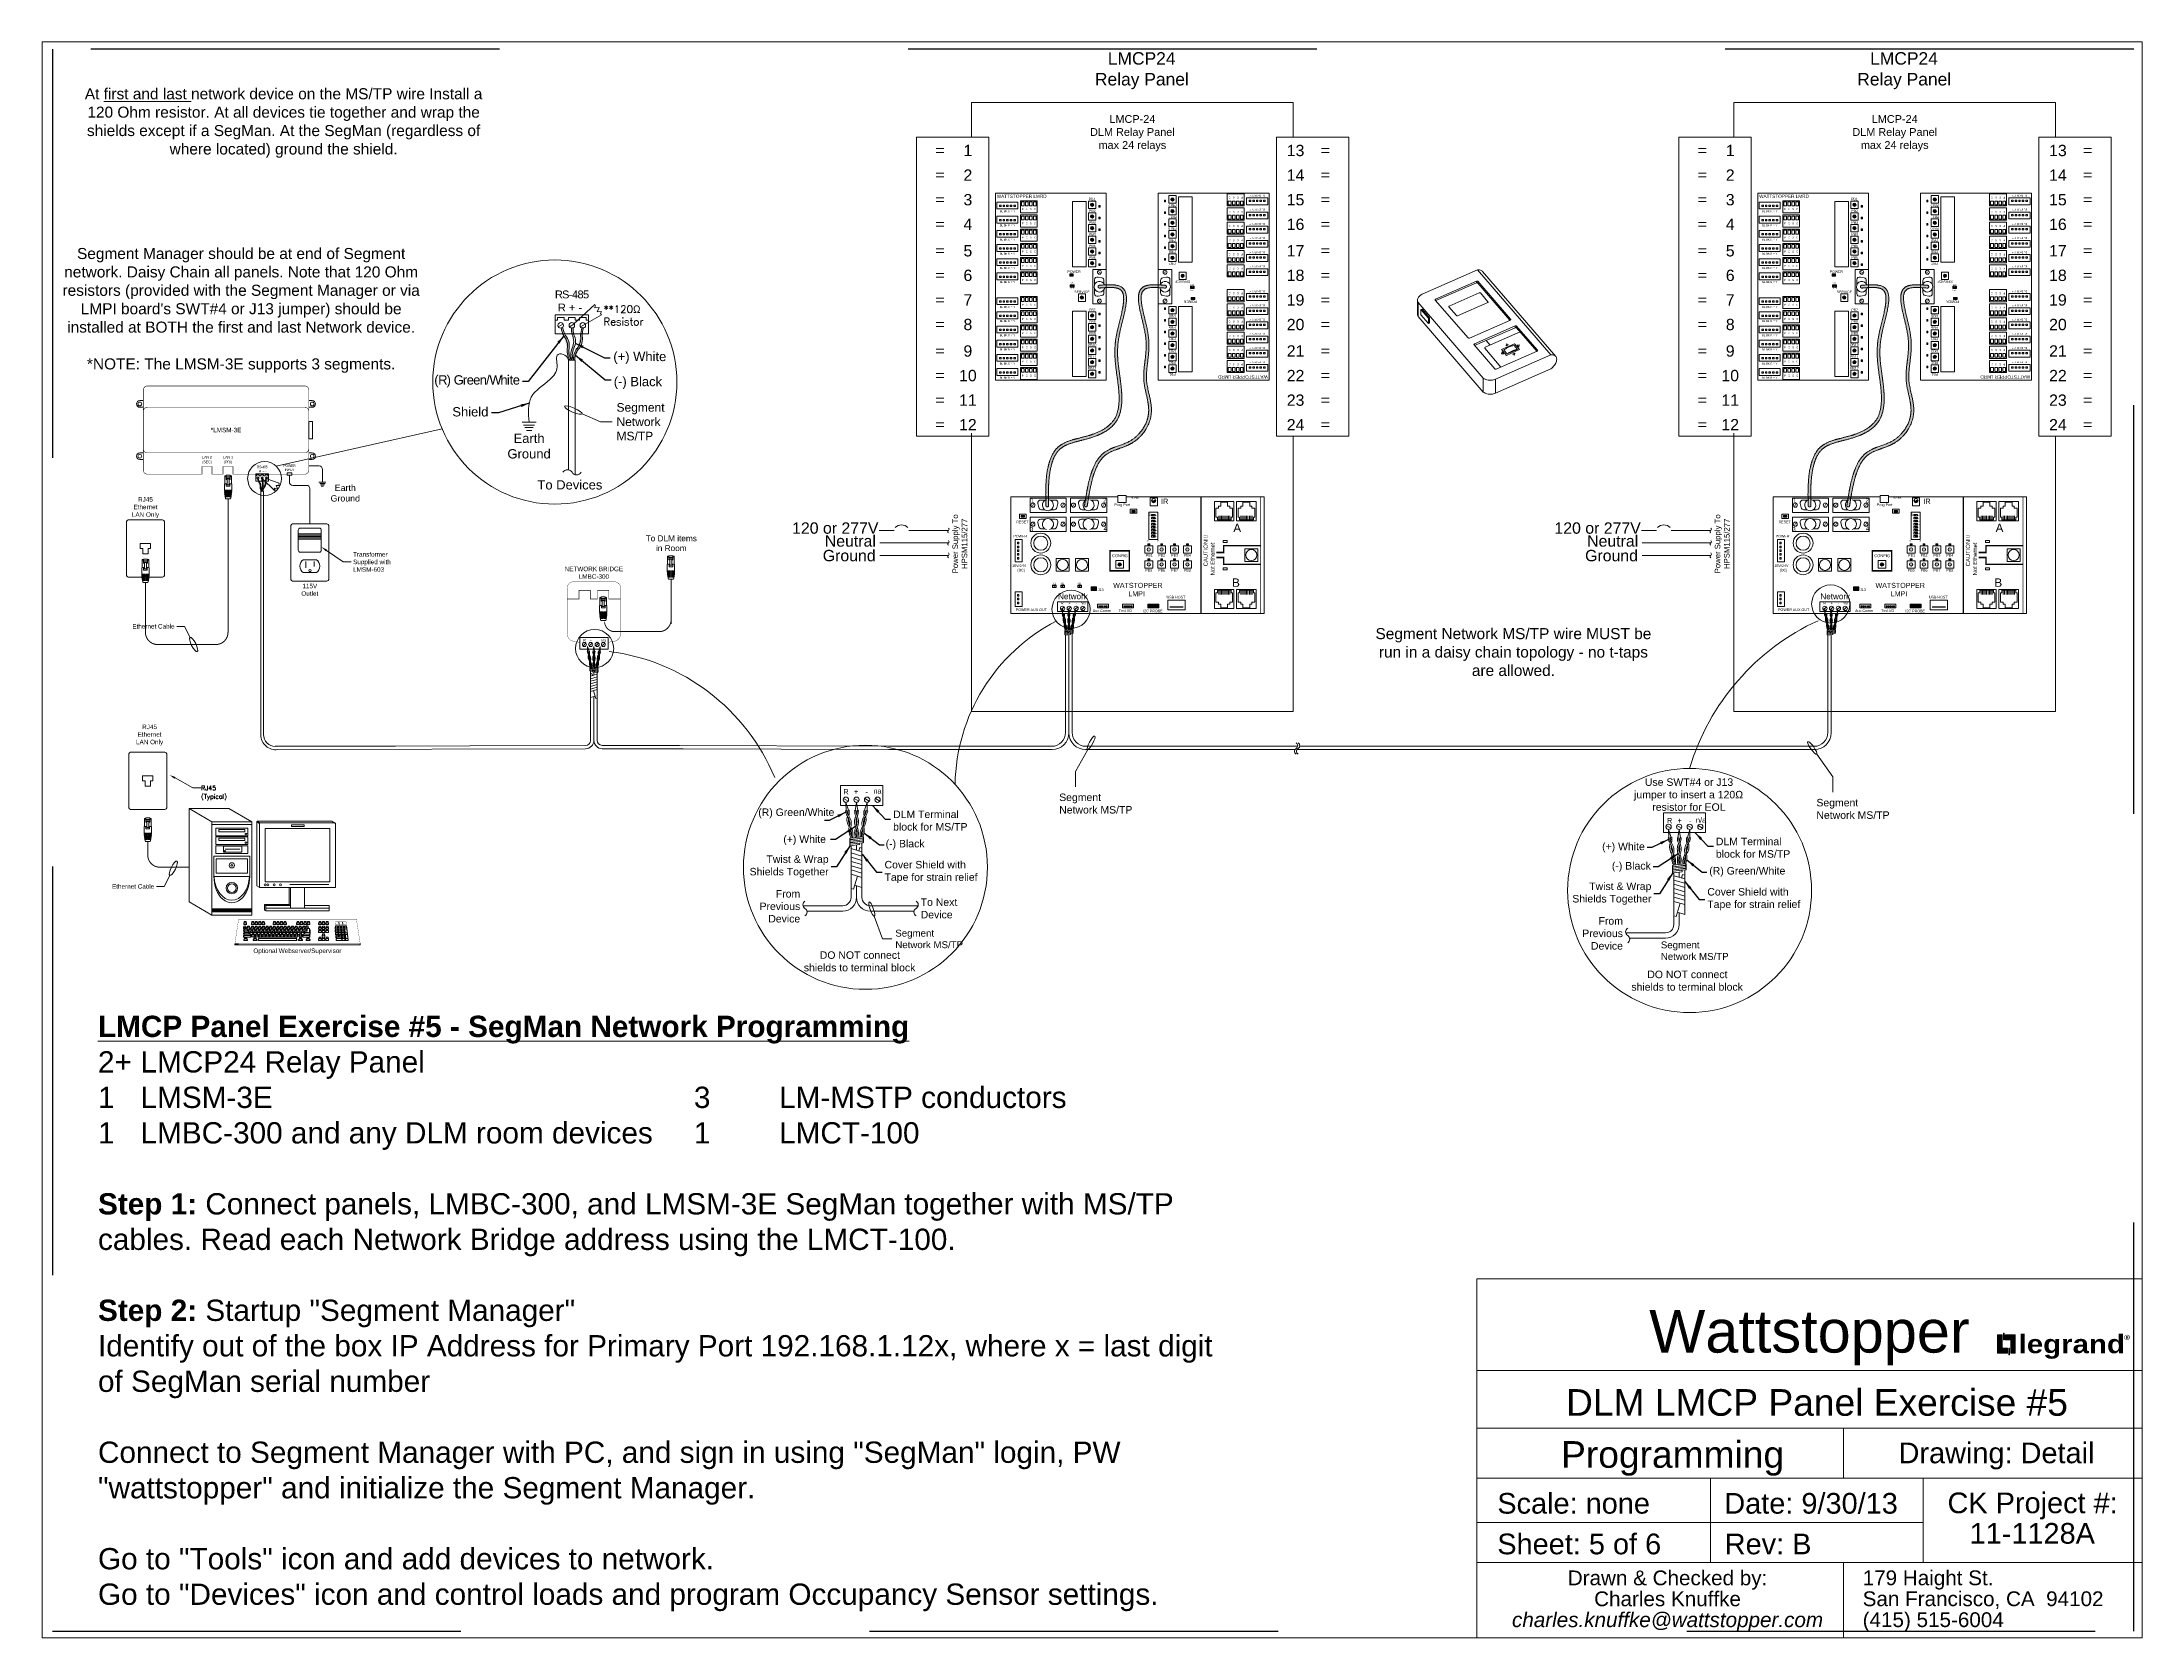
# Paper-space layout 'Panel E5' of a CAD drawing. Header units: inches. Extents: x 6.51 to 16.38, y 0.58 to 8.08.
# The model-space entities are those that its viewports show. They can reach past a viewport. Long polylines and large blocks are cut down to what shows.
import ezdxf
from ezdxf.enums import TextEntityAlignment as Align

# ---------------------------------------------------------------- set-up
doc = ezdxf.new("R2010")
doc.units = ezdxf.units.IN
doc.header["$MEASUREMENT"] = 0
doc.linetypes.add('Demo', pattern=[0.5, 0.25, -0.25])
doc.linetypes.add('HIDDEN2', pattern=[0.1875, 0.125, -0.0625])
doc.layers.get('0').update_dxf_attribs({"lineweight": 5})
for name, color, linetype, lineweight in [('PANEL', 7, 'Continuous', 0), ('PANEL & NOTES', 7, 'Continuous', 5), ('Title Block', 7, 'Continuous', 5), ('Viewport', 7, 'Continuous', 5), ('WS', 3, 'Continuous', 5), ('WS_Dataline', 6, 'Continuous', 5), ('WS_DETAIL', 7, 'Continuous', 5), ('WS_LowVoltage', 6, 'Continuous', 5)]:
    doc.layers.add(name, color=color, linetype=linetype, lineweight=lineweight)
doc.layers.add('PS Borders', color=40, linetype='Demo', lineweight=5, plot=False)
doc.styles.add('ARIAL', font='arial.ttf')
doc.styles.add('Legrand', font='ariblk.ttf', dxfattribs={"height": 0.1875})
doc.styles.add('ROMANS', font='ROMANS.shx', dxfattribs={"height": 0.0625})
doc.dimstyles.get("Standard").update_dxf_attribs({"dimtxt": 0.18, "dimasz": 0.18, "dimexe": 0.18, "dimexo": 0.0625, "dimgap": 0.09, "dimtad": 0, "dimtih": 1, "dimtoh": 1, "dimdec": 4, "dimzin": 0, "dimdsep": 46, "dimtxsty": 'Standard', "dimcen": 0.09, "dimadec": 0, "dimazin": 0, "dimtfac": 1, "dimtdec": 4, "dimtofl": 0, "dimtmove": 0, "dimatfit": 3, "dimfxl": 1, "dimtolj": 1, "dimtzin": 0, "dimarcsym": 0})

# ---------------------------------------------------------------- blocks, each defined once
blk = doc.blocks.new('Title_Knuffke')
h = blk.add_hatch(color=256)
h.dxf.hatch_style = 1
h.paths.add_polyline_path([(-0.6787, 1.3372), (-0.6317, 1.3372), (-0.6317, 1.3606), (-0.657, 1.3606), (-0.657, 1.4242), (-0.6787, 1.4242)])
h.paths.add_polyline_path([(-0.6228, 1.361), (-0.6259, 1.361), (-0.6259, 1.3301), (-0.6228, 1.3301)])
h.paths.add_polyline_path([(-0.6513, 1.4008), (-0.6481, 1.4008), (-0.6481, 1.4316), (-0.6513, 1.4316)])
h.paths.add_polyline_path([(-0.617, 1.4011), (-0.617, 1.3376), (-0.5953, 1.3376), (-0.5953, 1.4245), (-0.6424, 1.4245), (-0.6424, 1.4011)])
for points in [[(-0.657, 1.3606), (-0.6317, 1.3606), (-0.6317, 1.3372), (-0.6787, 1.3372), (-0.6787, 1.4242), (-0.657, 1.4242)], [(-0.6481, 1.4008), (-0.6513, 1.4008), (-0.6513, 1.4316), (-0.6481, 1.4316)], [(-0.617, 1.4011), (-0.6424, 1.4011), (-0.6424, 1.4245), (-0.5953, 1.4245), (-0.5953, 1.3376), (-0.617, 1.3376)], [(-0.6259, 1.361), (-0.6228, 1.361), (-0.6228, 1.3301), (-0.6259, 1.3301)]]:
    blk.add_lwpolyline(points, close=True)
at = {"layer": 'Title Block', "color": 7, "linetype": 'Continuous'}
for p, q in [((-3.125, 0), (-3.125, 1.6875)), ((-3.125, 1.6875), (0, 1.6875)), ((0, 1.6875), (0, 0)), ((-3.125, 1.257), (0, 1.257)), ((-3.125, 0.9861), (0, 0.9861)), ((-1.4028, 0.75), (-1.4028, 0.9861)), ((-3.125, 0.75), (0, 0.75)), ((-2.0278, 0.3542), (-2.0278, 0.75)), ((-1.0278, 0.3542), (-1.0278, 0.75)), ((-1.0278, 0.5417), (-3.125, 0.5417)), ((0, 0.3542), (-3.125, 0.3542)), ((-1.4028, 0), (-1.4028, 0.3542)), ((0, 0), (-3.125, 0))]:
    blk.add_line(p, q, dxfattribs=at)
at = {"style": 'Legrand'}
blk.add_text('legrand', height=0.08643, dxfattribs=at).set_placement((-0.5795, 1.381), align=Align.MIDDLE_LEFT)
blk.add_text('®', height=0.0235, dxfattribs=at).set_placement((-0.0839, 1.4002))
at = {"insert": (-1.5625, 1.4104), "char_height": 0.0375, "attachment_point": 5, "style": 'ARIAL'}
blk.add_mtext_dynamic_manual_height_columns('\\A2;{\\fArial|b0|i0|c0|p34;\\H5.3333x;Wattstopper}', width=0.688877, gutter_width=0.9375, heights=[0], dxfattribs=at)
at = {"layer": 'Title Block', "color": 7, "style": 'ARIAL'}
blk.add_text('CK Project #:', height=0.0972, dxfattribs=at).set_placement((-0.5139, 0.5861), align=Align.CENTER)
at = {"layer": 'Title Block', "color": 7, "char_height": 0.0694, "line_spacing_factor": 0.85, "style": 'ARIAL'}
for s, insert, width, attachment_point in [('Drawn & Checked by:\\PCharles Knuffke\\P{\\fArial|b0|i1|c0|p34;charles.knuffke@wattstopper.com}', (-2.2292, 0.317), 1.258431, 2), ('179 Haight St.\\PSan Francisco, CA  94102\\P(415) 515-6004', (-1.3124, 0.3173), 1.312364, 1)]:
    blk.add_mtext(s, dxfattribs=dict(at, insert=insert, width=width, attachment_point=attachment_point))
at = {"layer": 'Viewport', "style": 'ARIAL', "flags": 8}
for tag, height, p in [('SITE_NAME', 0.125, (-1.5271, 1.0438)), ('DRAWING_DEF', 0.125, (-2.2053, 0.7995)), ('DRAWING_TYPE', 0.0972, (-0.6836, 0.8208)), ('JOB#', 0.0972, (-0.5155, 0.443))]:
    blk.add_attdef(tag, text='', height=height, dxfattribs=at).set_placement(p, align=Align.CENTER)
for tag, p in [('SCALE', (-3.0291, 0.584)), ('DATE', (-1.9625, 0.584)), ('SHEET#', (-3.0291, 0.3931)), ('REVISION', (-1.9605, 0.3931))]:
    blk.add_attdef(tag, p, '', height=0.0972, dxfattribs=at)
blk = doc.blocks.new('A$C65587FE4')
at = {"layer": 'WS_DETAIL'}
for p, q in [((0.468, 0.107), (0.027, 0.054)), ((0.033, 0.001), (0.478, 0.054))]:
    blk.add_line(p, q, dxfattribs=at)
for centre, start, end in [((0.027, 0.027), 90, 283.74828), ((0.474, 0.081), 276.87414, 103.79775)]:
    blk.add_arc(centre, 0.0271, start, end, dxfattribs=at)
blk = doc.blocks.new('G_ENDLINE')
blk.add_lwpolyline([(0.087, 0, -0.57735), (0, 0, 0.57735), (-0.087, 0, 0.57735)], format="xyb")
blk = doc.blocks.new('LMCT-100_i')
at = {"extrusion": (0, 0.700492, 0.71366)}
for p, q in [((-24.44, 12.57), (-4.49, 21.34)), ((-19.6, 10.84), (-4.88, 17.31)), ((-4.88, 16.69), (-19.52, 10.26)), ((-4.89, 17.31), (-4.89, 16.68)), ((21.96, -9.31), (-4.49, 21.34)), ((-4.39, 17.23), (7.47, 3.58)), ((-4.39, 17.22), (-4.39, 16.6)), ((7.2, 3.17), (-4.39, 16.6)), ((-2.72, 20.82), (23.73, -9.83)), ((-26.13, 10.41), (-26.13, 5.37)), ((-25.93, 9.59), (-25.93, 4.54)), ((-25.92, 9.59), (-2.4, -17.69)), ((-7.85, -3.15), (-19.72, 10.49)), ((-19.6, 10.84), (-19.6, 10.35)), ((-12.03, 4.85), (-14.8, 8.05)), ((-14.71, 8.31), (-3.84, 13.09)), ((-0.8, 9.56), (-11.67, 4.79)), ((-3.47, 13.03), (-0.73, 9.81)), ((-24.48, 7.23), (-24.92, 7.04)), ((-24.92, 7.04), (-22.2, 3.89)), ((-24.92, 7.04), (-24.92, 5.11)), ((-22.2, 1.96), (-24.92, 5.11)), ((-22.2, 3.89), (-21.76, 4.08)), ((-22.2, 1.96), (-22.2, 3.89)), ((-21.76, 2.15), (-22.2, 1.96)), ((-21.76, 2.15), (-21.76, 4.08)), ((7.36, 3.23), (-7.36, -3.23)), ((-5.6, -5.33), (9.12, 1.14)), ((9.12, 0.51), (-5.52, -5.91)), ((7.47, 3.58), (7.47, 3.31)), ((9.12, 1.14), (9.12, 0.51)), ((9.61, 1.05), (17.1, -7.63)), ((9.61, 1.05), (9.61, 0.43)), ((16.9, -8.02), (9.61, 0.43)), ((1.77, -14.36), (-5.72, -5.68)), ((-5.6, -5.33), (-5.6, -5.82)), ((3.96, -13.7), (-1.84, -6.93)), ((-1.72, -6.58), (10.88, -1.04)), ((0.07, -5.79), (-1.38, -4.1)), ((4.2, -7.4), (8.9, -5.34)), ((6, -9.49), (4.2, -7.4)), ((6.24, -8.97), (5.04, -7.57)), ((6, -9.49), (10.7, -7.42)), ((6.24, -8.97), (9.96, -7.33)), ((8.76, -5.94), (9.96, -7.33)), ((10.7, -7.42), (8.9, -5.34)), ((21.96, -9.31), (2, -18.08)), ((2, -23.12), (21.96, -14.36)), ((16.98, -7.98), (2.27, -14.44)), ((5.05, -8.96), (4.42, -8.23)), ((17.1, -7.63), (17.1, -7.9)), ((-2.4, -22.73), (-2.4, -17.69)), ((2, -18.08), (2, -23.12))]:
    blk.add_line(p, q, dxfattribs=at)
for p, q in [((5.83, -6.07), (5.93, -5.37)), ((6.71, -5.7), (5.93, -5.37)), ((9.78, -5.85), (10.48, -5.73)), ((10.4, -6.57), (10.48, -5.73)), ((4.42, -8.23), (4.2, -8.91)), ((5.05, -8.96), (4.2, -8.91)), ((8.87, -9.36), (8.09, -9.03)), ((8.87, -9.36), (8.97, -8.66))]:
    blk.add_line(p, q)
at = {"extrusion": (-0.310472, -0.62793, 0.71366)}
for p, q in [((6.71, -5.7), (5.83, -6.07)), ((8.97, -8.66), (8.09, -9.03))]:
    blk.add_line(p, q, dxfattribs=at)
at = {"extrusion": (-0.692921, 0.102711, 0.71366)}
blk.add_line((10.4, -6.57), (9.78, -5.85), dxfattribs=at)
for centre in [(-4.71, 16.87), (-4.71, 16.25)]:
    blk.add_arc(centre, 0.477, 48.60147, 112.12899)
for points, knots in [([(-4.49, 21.34), (-4.24, 21.37), (-3.76, 21.38), (-3.16, 21.21), (-2.85, 20.98), (-2.72, 20.83), (-2.72, 20.82)], [0, 0, 0, 0, 0.1, 0.2, 0.3, 0.3044799, 0.3044799, 0.3044799, 0.3044799]), ([(-25.93, 4.54), (-26.02, 4.72), (-26.11, 5), (-26.13, 5.28), (-26.13, 5.37)], [0, 0, 0, 0, 0.1666667, 0.2459578, 0.2459578, 0.2459578, 0.2459578])]:
    blk.add_open_spline(points, degree=3, knots=knots)
for points in [[(-24.44, 12.57), (-24.67, 12.47), (-25.09, 12.23), (-25.6, 11.79), (-25.95, 11.27), (-26.13, 10.71), (-26.14, 10.14), (-26.02, 9.77), (-25.93, 9.59)], [(-19.72, 10.49), (-19.73, 10.51), (-19.76, 10.55), (-19.77, 10.62), (-19.77, 10.69), (-19.73, 10.75), (-19.68, 10.8), (-19.63, 10.83), (-19.6, 10.84)], [(-14.8, 8.05), (-14.81, 8.07), (-14.83, 8.1), (-14.84, 8.15), (-14.83, 8.2), (-14.81, 8.24), (-14.77, 8.28), (-14.73, 8.3), (-14.71, 8.31)], [(-3.84, 13.09), (-3.82, 13.1), (-3.78, 13.11), (-3.71, 13.12), (-3.64, 13.11), (-3.57, 13.1), (-3.52, 13.07), (-3.49, 13.04), (-3.47, 13.03)], [(-0.73, 9.81), (-0.72, 9.8), (-0.7, 9.77), (-0.69, 9.72), (-0.69, 9.67), (-0.72, 9.62), (-0.76, 9.58), (-0.8, 9.56), (-0.82, 9.55)], [(-11.67, 4.79), (-11.69, 4.78), (-11.73, 4.76), (-11.8, 4.75), (-11.87, 4.76), (-11.93, 4.78), (-11.99, 4.81), (-12.02, 4.83), (-12.03, 4.85)], [(7.47, 3.58), (7.49, 3.56), (7.51, 3.52), (7.53, 3.46), (7.52, 3.39), (7.48, 3.32), (7.43, 3.27), (7.38, 3.24), (7.35, 3.23)], [(9.12, 1.14), (9.14, 1.15), (9.2, 1.17), (9.3, 1.18), (9.39, 1.17), (9.48, 1.15), (9.56, 1.11), (9.6, 1.07), (9.61, 1.05)], [(9.61, 0.43), (9.6, 0.45), (9.56, 0.48), (9.48, 0.52), (9.39, 0.55), (9.3, 0.56), (9.2, 0.54), (9.14, 0.53), (9.12, 0.51)], [(-7.36, -3.23), (-7.38, -3.24), (-7.44, -3.26), (-7.54, -3.27), (-7.63, -3.27), (-7.72, -3.24), (-7.8, -3.2), (-7.84, -3.17), (-7.85, -3.15)], [(-5.72, -5.68), (-5.73, -5.66), (-5.76, -5.62), (-5.77, -5.56), (-5.76, -5.49), (-5.73, -5.42), (-5.67, -5.37), (-5.62, -5.34), (-5.6, -5.33)], [(-1.84, -6.93), (-1.85, -6.91), (-1.88, -6.87), (-1.89, -6.8), (-1.88, -6.74), (-1.85, -6.67), (-1.8, -6.62), (-1.75, -6.59), (-1.72, -6.58)], [(5.04, -7.57), (5.33, -7.34), (5.94, -6.91), (6.9, -6.4), (7.85, -6.06), (8.47, -5.96), (8.76, -5.94)], [(9.96, -7.33), (9.67, -7.35), (9.06, -7.46), (8.1, -7.8), (7.14, -8.3), (6.53, -8.73), (6.24, -8.97)], [(2.27, -14.44), (2.24, -14.46), (2.18, -14.48), (2.09, -14.49), (1.99, -14.48), (1.9, -14.45), (1.83, -14.42), (1.79, -14.38), (1.77, -14.36)], [(17.1, -7.63), (17.12, -7.65), (17.14, -7.69), (17.16, -7.75), (17.15, -7.82), (17.11, -7.88), (17.06, -7.94), (17.01, -7.97), (16.98, -7.98)], [(21.96, -14.36), (22.21, -14.17), (22.68, -13.76), (23.28, -13.06), (23.74, -12.32), (24.02, -11.58), (24.12, -10.88), (24.02, -10.27), (23.74, -9.78), (23.28, -9.44), (22.68, -9.27), (22.21, -9.28), (21.96, -9.31)], [(-2.4, -17.69), (-2.22, -17.83), (-1.8, -18.07), (-1.08, -18.32), (-0.3, -18.46), (0.5, -18.47), (1.29, -18.34), (1.78, -18.18), (2, -18.08)], [(2, -23.12), (1.78, -23.22), (1.29, -23.39), (0.5, -23.51), (-0.3, -23.5), (-1.08, -23.37), (-1.8, -23.11), (-2.22, -22.87), (-2.4, -22.73)]]:
    blk.add_open_spline(points, degree=3)
at = {"layer": 'WS_DETAIL', "extrusion": (0, 0.700492, 0.71366)}
blk.add_line((-25.93, 4.54), (-2.4, -22.73), dxfattribs=at)
at = {"layer": 'WS_DETAIL'}
blk.add_line((-24.48, 7.23), (-21.76, 4.08), dxfattribs=at)
blk = doc.blocks.new('A$C343028DB')
at = {"layer": 'WS_DETAIL'}
for p, q in [((0, 4.34), (5.45, 4.34)), ((0, 4.02), (5.45, 4.02)), ((0, 3.71), (5.45, 3.71)), ((0, 3.4), (5.45, 3.4)), ((0, 3.08), (5.45, 3.08))]:
    blk.add_line(p, q, dxfattribs=at)
blk.add_lwpolyline([(0.5, 5.7), (4.95, 5.7, -0.414214), (5.45, 5.2), (5.45, 0.5, -0.414214), (4.95, 0), (0.5, 0, -0.414214), (0, 0.5), (0, 5.2, -0.414214)], format="xyb", close=True, dxfattribs=at)
blk = doc.blocks.new('A$C756910A1')
at = {"layer": 'WS_DETAIL'}
for p, q in [((0.15, 6.6), (0.15, 10.17)), ((0.15, 10.17), (0.73, 10.17)), ((0.73, 9.92), (0.15, 9.92)), ((0.73, 10.43), (0.73, 8.56)), ((0.73, 10.43), (2.51, 10.43)), ((2.51, 9.66), (0.73, 9.66)), ((2.51, 10.43), (2.51, 8.56)), ((3.08, 10.17), (2.51, 10.17)), ((3.08, 9.92), (2.51, 9.92)), ((3.08, 6.6), (3.08, 10.17)), ((0, 6.56), (0, 3.73)), ((0, 3.73), (1.43, 3.73)), ((0, 3.51), (1.43, 3.51)), ((0.01, 3.29), (1.43, 3.29)), ((0.02, 3.06), (1.43, 3.06)), ((0.03, 2.84), (1.43, 2.84)), ((0.05, 2.62), (1.43, 2.62)), ((0.07, 2.4), (1.43, 2.4)), ((0.09, 2.18), (1.43, 2.18)), ((0.12, 1.96), (1.43, 1.96)), ((0.15, 1.74), (1.43, 1.74)), ((0.18, 1.52), (1.43, 1.52)), ((0.22, 1.3), (1.43, 1.3)), ((0.26, 1.08), (1.43, 1.08)), ((0.31, 0.86), (1.43, 0.86)), ((2.51, 9.06), (0.73, 9.06)), ((0.73, 8.74), (1.17, 8.74)), ((0.73, 8.56), (1.17, 8.56)), ((0.81, 6.7), (0.81, 5.55)), ((0.81, 5.55), (2.42, 5.55)), ((0.89, 3.73), (0.89, 3.51)), ((0.89, 3.29), (0.89, 3.06)), ((0.89, 2.84), (0.89, 2.62)), ((0.89, 2.4), (0.89, 2.18)), ((0.89, 1.96), (0.89, 1.74)), ((0.89, 1.52), (0.89, 1.3)), ((0.89, 1.08), (0.89, 0.86)), ((1.17, 6.17), (1.17, 9.06)), ((1.17, 8.85), (2.06, 8.85)), ((1.17, 6.17), (2.06, 6.17)), ((1.43, 3.51), (1.43, 3.73)), ((1.43, 3.06), (1.43, 3.29)), ((1.43, 2.62), (1.43, 2.84)), ((1.43, 2.18), (1.43, 2.4)), ((1.43, 1.74), (1.43, 1.96)), ((1.43, 1.3), (1.43, 1.52)), ((1.43, 0.86), (1.43, 1.08)), ((1.8, 3.73), (3.23, 3.73)), ((1.8, 3.51), (1.8, 3.73)), ((1.8, 3.51), (3.23, 3.51)), ((1.8, 3.29), (3.23, 3.29)), ((1.8, 3.06), (1.8, 3.29)), ((1.8, 3.06), (3.22, 3.06)), ((1.8, 2.84), (3.2, 2.84)), ((1.8, 2.62), (1.8, 2.84)), ((1.8, 2.62), (3.19, 2.62)), ((1.8, 2.4), (3.17, 2.4)), ((1.8, 2.18), (1.8, 2.4)), ((1.8, 2.18), (3.14, 2.18)), ((1.8, 1.96), (3.12, 1.96)), ((1.8, 1.74), (1.8, 1.96)), ((1.8, 1.74), (3.09, 1.74)), ((1.8, 1.52), (3.05, 1.52)), ((1.8, 1.3), (1.8, 1.52)), ((1.8, 1.3), (3.01, 1.3)), ((1.8, 1.08), (2.97, 1.08)), ((1.8, 0.86), (1.8, 1.08)), ((1.8, 0.86), (2.92, 0.86)), ((2.06, 6.17), (2.06, 9.06)), ((2.06, 8.74), (2.51, 8.74)), ((2.51, 8.56), (2.06, 8.56)), ((2.34, 3.73), (2.34, 3.51)), ((2.34, 3.29), (2.34, 3.06)), ((2.34, 2.84), (2.34, 2.62)), ((2.34, 2.4), (2.34, 2.18)), ((2.34, 1.96), (2.34, 1.74)), ((2.34, 1.52), (2.34, 1.3)), ((2.34, 1.08), (2.34, 0.86)), ((2.42, 6.7), (2.42, 5.55)), ((3.23, 6.56), (3.23, 3.73)), ((2.69, 0), (0.52, 0))]:
    blk.add_line(p, q, dxfattribs=at)
for centre, radius, start, end in [((1.62, -0.58), 7.33, 93.50202, 102.74114), ((13.49, 3.73), 13.49, 180.93698, 181.87422), ((13.49, 3.73), 13.49, 182.81195, 183.75044), ((13.49, 3.73), 13.49, 184.68994, 185.6307), ((13.49, 3.73), 13.49, 186.57299, 187.51707), ((13.49, 3.73), 13.49, 188.46321, 189.41167), ((13.49, 3.73), 13.49, 190.36275, 191.31672), ((13.49, 3.73), 13.49, 192.27389, 196.03786), ((1.62, -0.58), 7.33, 77.25886, 86.49798), ((-10.25, 3.73), 13.49, 343.96214, 347.72611), ((-10.25, 3.73), 13.49, 348.68328, 349.63725), ((-10.25, 3.73), 13.49, 350.58833, 351.53679), ((-10.25, 3.73), 13.49, 352.48293, 353.42701), ((-10.25, 3.73), 13.49, 354.3693, 355.31006), ((-10.25, 3.73), 13.49, 356.24956, 357.18805), ((-10.25, 3.73), 13.49, 358.12578, 359.06302)]:
    blk.add_arc(centre, radius, start, end, dxfattribs=at)
blk = doc.blocks.new('KEY', base_point=(9.75, 4.27))
for p, q in [((9.74, 4.39), (9.78, 4.57)), ((9.74, 4.39), (9.74, 4.33)), ((9.75, 4.31), (9.78, 4.45)), ((9.76, 4.27), (9.9, 4.27)), ((9.78, 4.57), (9.96, 4.57)), ((9.78, 4.45), (9.78, 4.57)), ((9.78, 4.45), (9.96, 4.45)), ((9.96, 4.57), (9.96, 4.45)), ((9.96, 4.57), (10, 4.39)), ((9.96, 4.45), (9.99, 4.33)), ((10, 4.39), (10, 4.33))]:
    blk.add_line(p, q)
blk = doc.blocks.new('KEY3', base_point=(12.38, 4.27))
for p, q in [((12.38, 4.36), (12.42, 4.54)), ((12.38, 4.24), (12.42, 4.42)), ((12.38, 4.36), (12.38, 4.24)), ((12.38, 4.24), (12.64, 4.24)), ((12.42, 4.42), (12.42, 4.54)), ((12.42, 4.54), (12.6, 4.54)), ((12.42, 4.42), (12.6, 4.42)), ((12.6, 4.54), (12.64, 4.36)), ((12.6, 4.54), (12.6, 4.42)), ((12.6, 4.42), (12.64, 4.24)), ((12.64, 4.36), (12.64, 4.24))]:
    blk.add_line(p, q)
blk = doc.blocks.new('*X172')
at = {"color": 0}
for p, q in [((22.75, 3.5), (22.75, 3.5)), ((22.78125, 3.3125), (22.78125, 3.3125)), ((22.8125, 3.125), (22.8125, 3.125))]:
    blk.add_line(p, q, dxfattribs=at)
blk = doc.blocks.new('*X171')
at = {"color": 0}
for p, q in [((22.84375, 2.8125), (22.84375, 2.8125)), ((22.875, 2.625), (22.875, 2.625)), ((22.875, 2.5), (22.875, 2.5)), ((22.90625, 2.3125), (22.90625, 2.3125))]:
    blk.add_line(p, q, dxfattribs=at)
blk = doc.blocks.new('A$C70194CB4')
for p, q in [((0, 15.84), (0, 0.5)), ((10.29, 16.34), (0.5, 16.34)), ((10.79, 0.5), (10.79, 15.84)), ((0.5, 0), (10.29, 0))]:
    blk.add_line(p, q)
for centre, start, end in [((0.5, 15.84), 90, 180), ((10.29, 15.84), 0, 90), ((0.5, 0.5), 180, 270), ((10.29, 0.5), 270, 0)]:
    blk.add_arc(centre, 0.5, start, end)
blk = doc.blocks.new('A$C3358774E')
at = {"layer": 'WS_DETAIL'}
for p, q in [((2.8, 11), (11.5, 6.1)), ((11.5, 6.1), (15.5, 6.1))]:
    blk.add_line(p, q, dxfattribs=at)
blk.add_solid([(2.5, 10.6), (3, 11.5), (0, 12.5)], dxfattribs=at)
at = {"layer": 'WS_DETAIL', "style": 'ROMANS'}
for s, p in [('RJ45', (15.7, 4.9)), ('(Typical)', (15.7, 0.7))]:
    blk.add_text(s, height=2.25, dxfattribs=at).set_placement(p)
blk = doc.blocks.new('A$C6FC61A6A')
for p, q in [((1.29, 2.45), (0, 2.45)), ((1.29, 0), (0, 0))]:
    blk.add_line(p, q)
blk.add_circle((1.29, 1.23), 0.691)
blk.add_arc((1.29, 1.23), 1.23, 270, 90)
blk = doc.blocks.new('LMBC-300')
for p, q in [((-5.4, -23.3), (-4, -21.9)), ((-2.3, -23.3), (-0.9, -21.9)), ((0.9, -23.3), (2.3, -21.9)), ((4, -23.3), (5.5, -21.9))]:
    blk.add_line(p, q)
blk.add_lwpolyline([(-7, -19.1), (7, -19.1), (7, -24.9), (-7, -24.9)], close=True)
for centre in [(-4.7, -22.6), (-1.6, -22.6), (1.6, -22.6), (4.7, -22.6)]:
    blk.add_circle(centre, 1.01)
at = {"layer": 'WS_DETAIL', "const_width": 0.284}
blk.add_lwpolyline([(-13.2, 0), (-7.4, 0), (-7.4, 4.3), (-1.8, 4.3), (-1.8, 0), (1.8, 0), (1.8, 4.3), (7.4, 4.3), (7.4, 0), (13.2, 0)], dxfattribs=at)
at = {"layer": 'WS_DETAIL', "linetype": 'Continuous', "const_width": 0.154}
for points in [[(0, 8.5), (-10.2, 8.5, 0.414214), (-13.2, 5.5), (-13.2, -17.6, 0.329956), (-10.4, -20.9, 0.015788), (-7, -21.5, 0.023143)], [(0, 8.5), (10.2, 8.5, -0.414214), (13.2, 5.5), (13.2, -17.6, -0.329956), (10.4, -20.9, -0.003091), (7, -21.5, -0.023143)]]:
    blk.add_lwpolyline(points, format="xyb", dxfattribs=at)
at = {"insert": (0, 16), "char_height": 2.249, "width": 28.831, "attachment_point": 2, "style": 'ARIAL'}
blk.add_mtext('NETWORK BRIDGE\\PLMBC-300', dxfattribs=at)
at = {"layer": 'WS_DETAIL', "style": 'ARIAL'}
for s, p in [('R', (-4.7, -20.5)), ('+', (-1.6, -20.7)), ('n/a', (4.7, -20.5)), ('-', (1.6, -20.9))]:
    blk.add_text(s, height=1.39, dxfattribs=at).set_placement(p, align=Align.MIDDLE)
blk = doc.blocks.new('A$C043B1A8A')
at = {"layer": 'WS_DETAIL'}
for p, q in [((0, 0), (0.032, 0.027)), ((0.021, 0.092), (0.145, 0.047)), ((0.032, 0.027), (0.021, 0.092)), ((0.123, 0.178), (0.247, 0.132)), ((0.123, 0.178), (0.145, 0.047)), ((0.268, 0.224), (0.236, 0.197)), ((0.236, 0.197), (0.247, 0.132))]:
    blk.add_line(p, q, dxfattribs=at)
blk = doc.blocks.new('A$C6E196373')
for p, q in [((0.12, 0), (0, 0.1)), ((0.12, 0.1), (0, 0)), ((0.12, 0.1), (0.12, 0))]:
    blk.add_line(p, q)
blk.add_lwpolyline([(0, 0.1), (0.23, 0.1), (0.23, 0), (0, 0)], close=True)
blk = doc.blocks.new('LMRD_TW')
at = {"layer": 'PANEL'}
h = blk.add_hatch(color=256, dxfattribs=at)
h.dxf.hatch_style = 1
edge = h.paths.add_edge_path()
edge.add_arc((3.488, 6.329), 0.0585, 0, 360)
h = blk.add_hatch(color=256, dxfattribs=at)
h.dxf.hatch_style = 1
h.paths.add_polyline_path([(3.736, 6.238), (3.736, 6.303), (3.773, 6.303), (3.773, 6.238)])
h = blk.add_hatch(color=256, dxfattribs=at)
h.dxf.hatch_style = 1
edge = h.paths.add_edge_path()
edge.add_arc((3.488, 5.908), 0.0585, 0, 360)
h = blk.add_hatch(color=256, dxfattribs=at)
h.dxf.hatch_style = 1
edge = h.paths.add_edge_path()
edge.add_arc((3.488, 5.487), 0.0585, 0, 360)
h = blk.add_hatch(color=256, dxfattribs=at)
h.dxf.hatch_style = 1
h.paths.add_polyline_path([(3.736, 5.817), (3.736, 5.882), (3.773, 5.882), (3.773, 5.817)])
h = blk.add_hatch(color=256, dxfattribs=at)
h.dxf.hatch_style = 1
h.paths.add_polyline_path([(3.736, 5.396), (3.736, 5.461), (3.773, 5.461), (3.773, 5.396)])
h = blk.add_hatch(color=256, dxfattribs=at)
h.dxf.hatch_style = 1
edge = h.paths.add_edge_path()
edge.add_arc((3.488, 5.066), 0.0585, 0, 360)
h = blk.add_hatch(color=256, dxfattribs=at)
h.dxf.hatch_style = 1
edge = h.paths.add_edge_path()
edge.add_arc((3.488, 4.645), 0.0585, 0, 360)
h = blk.add_hatch(color=256, dxfattribs=at)
h.dxf.hatch_style = 1
h.paths.add_polyline_path([(3.736, 4.975), (3.736, 5.04), (3.773, 5.04), (3.773, 4.975)])
h = blk.add_hatch(color=256, dxfattribs=at)
h.dxf.hatch_style = 1
h.paths.add_polyline_path([(3.736, 4.554), (3.736, 4.619), (3.773, 4.619), (3.773, 4.554)])
h = blk.add_hatch(color=256, dxfattribs=at)
h.dxf.hatch_style = 1
h.paths.add_polyline_path([(2.681, 3.834), (2.81, 3.834), (2.81, 3.76), (2.681, 3.76)])
h = blk.add_hatch(color=256, dxfattribs=at)
h.dxf.hatch_style = 1
edge = h.paths.add_edge_path()
edge.add_arc((3.488, 4.224), 0.0585, 0, 360)
h = blk.add_hatch(color=256, dxfattribs=at)
h.dxf.hatch_style = 1
h.paths.add_polyline_path([(3.736, 4.133), (3.736, 4.198), (3.773, 4.198), (3.773, 4.133)])
h = blk.add_hatch(color=256, dxfattribs=at)
h.dxf.hatch_style = 1
edge = h.paths.add_edge_path()
edge.add_arc((3.121, 2.982), 0.0585, 0, 360)
h = blk.add_hatch(color=256, dxfattribs=at)
h.dxf.hatch_style = 1
edge = h.paths.add_edge_path()
edge.add_arc((3.488, 2.332), 0.0585, 0, 360)
h = blk.add_hatch(color=256, dxfattribs=at)
h.dxf.hatch_style = 1
h.paths.add_polyline_path([(3.736, 2.423), (3.736, 2.359), (3.773, 2.359), (3.773, 2.423)])
h = blk.add_hatch(color=256, dxfattribs=at)
h.dxf.hatch_style = 1
edge = h.paths.add_edge_path()
edge.add_arc((3.488, 1.911), 0.0585, 0, 360)
h = blk.add_hatch(color=256, dxfattribs=at)
h.dxf.hatch_style = 1
edge = h.paths.add_edge_path()
edge.add_arc((3.488, 1.49), 0.0585, 0, 360)
h = blk.add_hatch(color=256, dxfattribs=at)
h.dxf.hatch_style = 1
h.paths.add_polyline_path([(3.736, 2.002), (3.736, 1.938), (3.773, 1.938), (3.773, 2.002)])
h = blk.add_hatch(color=256, dxfattribs=at)
h.dxf.hatch_style = 1
h.paths.add_polyline_path([(3.736, 1.581), (3.736, 1.516), (3.773, 1.516), (3.773, 1.581)])
h = blk.add_hatch(color=256, dxfattribs=at)
h.dxf.hatch_style = 1
edge = h.paths.add_edge_path()
edge.add_arc((3.488, 1.069), 0.0585, 0, 360)
h = blk.add_hatch(color=256, dxfattribs=at)
h.dxf.hatch_style = 1
h.paths.add_polyline_path([(3.736, 1.16), (3.736, 1.095), (3.773, 1.095), (3.773, 1.16)])
h = blk.add_hatch(color=256, dxfattribs=at)
h.dxf.hatch_style = 1
edge = h.paths.add_edge_path()
edge.add_arc((3.488, 0.648), 0.0585, 0, 360)
h = blk.add_hatch(color=256, dxfattribs=at)
h.dxf.hatch_style = 1
edge = h.paths.add_edge_path()
edge.add_arc((3.488, 0.227), 0.0585, 0, 360)
h = blk.add_hatch(color=256, dxfattribs=at)
h.dxf.hatch_style = 1
h.paths.add_polyline_path([(3.736, 0.739), (3.736, 0.674), (3.773, 0.674), (3.773, 0.739)])
h = blk.add_hatch(color=256, dxfattribs=at)
h.dxf.hatch_style = 1
h.paths.add_polyline_path([(3.736, 0.318), (3.736, 0.253), (3.773, 0.253), (3.773, 0.318)])
for p, q in [((0, 6.75), (4, 6.75)), ((0, 0), (0, 6.75)), ((4, 0), (4, 6.75)), ((4, 0), (0, 0))]:
    blk.add_line(p, q, dxfattribs=at)
for points in [[(0.052, 6.179), (0.052, 6.427), (0.813, 6.427), (0.813, 6.179)], [(0.144, 6.264), (0.144, 6.313), (0.202, 6.313), (0.202, 6.264)], [(0.274, 6.264), (0.274, 6.313), (0.332, 6.313), (0.332, 6.264)], [(0.403, 6.264), (0.403, 6.313), (0.461, 6.313), (0.461, 6.264)], [(0.591, 6.264), (0.591, 6.313), (0.533, 6.313), (0.533, 6.264)], [(0.72, 6.264), (0.72, 6.313), (0.662, 6.313), (0.662, 6.264)], [(0.903, 6.472), (1.511, 6.472), (1.511, 6.033), (0.903, 6.033)], [(0.938, 6.431), (1.035, 6.431), (1.035, 6.296), (0.938, 6.296)], [(1.084, 6.431), (1.181, 6.431), (1.181, 6.296), (1.084, 6.296)], [(1.23, 6.431), (1.327, 6.431), (1.327, 6.296), (1.23, 6.296)], [(1.376, 6.431), (1.473, 6.431), (1.473, 6.296), (1.376, 6.296)], [(2.775, 6.447), (3.27, 6.447), (3.27, 4.09), (2.775, 4.09)], [(3.359, 6.193), (3.359, 6.465), (3.617, 6.465), (3.617, 6.193)], [(3.736, 6.238), (3.736, 6.303), (3.773, 6.303), (3.773, 6.238)], [(0.052, 5.668), (0.052, 5.916), (0.813, 5.916), (0.813, 5.668)], [(0.052, 5.157), (0.052, 5.405), (0.813, 5.405), (0.813, 5.157)], [(0.144, 5.752), (0.144, 5.801), (0.202, 5.801), (0.202, 5.752)], [(0.274, 5.752), (0.274, 5.801), (0.332, 5.801), (0.332, 5.752)], [(0.403, 5.752), (0.403, 5.801), (0.461, 5.801), (0.461, 5.752)], [(0.591, 5.752), (0.591, 5.801), (0.533, 5.801), (0.533, 5.752)], [(0.72, 5.752), (0.72, 5.801), (0.662, 5.801), (0.662, 5.752)], [(0.903, 5.961), (1.511, 5.961), (1.511, 5.522), (0.903, 5.522)], [(0.903, 5.45), (1.511, 5.45), (1.511, 5.011), (0.903, 5.011)], [(0.938, 5.92), (1.035, 5.92), (1.035, 5.785), (0.938, 5.785)], [(0.938, 5.409), (1.035, 5.409), (1.035, 5.274), (0.938, 5.274)], [(1.084, 5.92), (1.181, 5.92), (1.181, 5.785), (1.084, 5.785)], [(1.084, 5.409), (1.181, 5.409), (1.181, 5.274), (1.084, 5.274)], [(1.23, 5.92), (1.327, 5.92), (1.327, 5.785), (1.23, 5.785)], [(1.23, 5.409), (1.327, 5.409), (1.327, 5.274), (1.23, 5.274)], [(1.376, 5.92), (1.473, 5.92), (1.473, 5.785), (1.376, 5.785)], [(1.376, 5.409), (1.473, 5.409), (1.473, 5.274), (1.376, 5.274)], [(3.359, 5.772), (3.359, 6.044), (3.617, 6.044), (3.617, 5.772)], [(3.359, 5.351), (3.359, 5.623), (3.617, 5.623), (3.617, 5.351)], [(3.736, 5.817), (3.736, 5.882), (3.773, 5.882), (3.773, 5.817)], [(3.736, 5.396), (3.736, 5.461), (3.773, 5.461), (3.773, 5.396)], [(0.052, 4.645), (0.052, 4.893), (0.813, 4.893), (0.813, 4.645)], [(0.144, 5.241), (0.144, 5.29), (0.202, 5.29), (0.202, 5.241)], [(0.144, 4.73), (0.144, 4.779), (0.202, 4.779), (0.202, 4.73)], [(0.274, 5.241), (0.274, 5.29), (0.332, 5.29), (0.332, 5.241)], [(0.274, 4.73), (0.274, 4.779), (0.332, 4.779), (0.332, 4.73)], [(0.403, 5.241), (0.403, 5.29), (0.461, 5.29), (0.461, 5.241)], [(0.403, 4.73), (0.403, 4.779), (0.461, 4.779), (0.461, 4.73)], [(0.591, 5.241), (0.591, 5.29), (0.533, 5.29), (0.533, 5.241)], [(0.591, 4.73), (0.591, 4.779), (0.533, 4.779), (0.533, 4.73)], [(0.72, 5.241), (0.72, 5.29), (0.662, 5.29), (0.662, 5.241)], [(0.72, 4.73), (0.72, 4.779), (0.662, 4.779), (0.662, 4.73)], [(0.903, 4.938), (1.511, 4.938), (1.511, 4.499), (0.903, 4.499)], [(0.938, 4.897), (1.035, 4.897), (1.035, 4.762), (0.938, 4.762)], [(1.084, 4.897), (1.181, 4.897), (1.181, 4.762), (1.084, 4.762)], [(1.23, 4.897), (1.327, 4.897), (1.327, 4.762), (1.23, 4.762)], [(1.376, 4.897), (1.473, 4.897), (1.473, 4.762), (1.376, 4.762)], [(3.359, 4.93), (3.359, 5.202), (3.617, 5.202), (3.617, 4.93)], [(3.359, 4.509), (3.359, 4.781), (3.617, 4.781), (3.617, 4.509)], [(3.736, 4.975), (3.736, 5.04), (3.773, 5.04), (3.773, 4.975)], [(3.736, 4.554), (3.736, 4.619), (3.773, 4.619), (3.773, 4.554)], [(0.052, 4.134), (0.052, 4.382), (0.813, 4.382), (0.813, 4.134)], [(0.052, 3.623), (0.052, 3.871), (0.813, 3.871), (0.813, 3.623)], [(0.144, 4.218), (0.144, 4.267), (0.202, 4.267), (0.202, 4.218)], [(0.274, 4.218), (0.274, 4.267), (0.332, 4.267), (0.332, 4.218)], [(0.403, 4.218), (0.403, 4.267), (0.461, 4.267), (0.461, 4.218)], [(0.591, 4.218), (0.591, 4.267), (0.533, 4.267), (0.533, 4.218)], [(0.72, 4.218), (0.72, 4.267), (0.662, 4.267), (0.662, 4.218)], [(0.903, 4.427), (1.511, 4.427), (1.511, 3.988), (0.903, 3.988)], [(0.903, 3.916), (1.511, 3.916), (1.511, 3.477), (0.903, 3.477)], [(0.938, 4.386), (1.035, 4.386), (1.035, 4.251), (0.938, 4.251)], [(0.938, 3.875), (1.035, 3.875), (1.035, 3.74), (0.938, 3.74)], [(1.084, 4.386), (1.181, 4.386), (1.181, 4.251), (1.084, 4.251)], [(1.084, 3.875), (1.181, 3.875), (1.181, 3.74), (1.084, 3.74)], [(1.23, 4.386), (1.327, 4.386), (1.327, 4.251), (1.23, 4.251)], [(1.23, 3.875), (1.327, 3.875), (1.327, 3.74), (1.23, 3.74)], [(1.376, 4.386), (1.473, 4.386), (1.473, 4.251), (1.376, 4.251)], [(1.376, 3.875), (1.473, 3.875), (1.473, 3.74), (1.376, 3.74)], [(2.681, 3.834), (2.81, 3.834), (2.81, 3.76), (2.681, 3.76)], [(3.359, 4.088), (3.359, 4.36), (3.617, 4.36), (3.617, 4.088)], [(3.509, 2.754), (3.509, 3.996), (4, 3.996), (4, 2.754)], [(3.736, 4.133), (3.736, 4.198), (3.773, 4.198), (3.773, 4.133)], [(0.144, 3.707), (0.144, 3.756), (0.202, 3.756), (0.202, 3.707)], [(0.274, 3.707), (0.274, 3.756), (0.332, 3.756), (0.332, 3.707)], [(0.403, 3.707), (0.403, 3.756), (0.461, 3.756), (0.461, 3.707)], [(0.591, 3.707), (0.591, 3.756), (0.533, 3.756), (0.533, 3.707)], [(0.72, 3.707), (0.72, 3.756), (0.662, 3.756), (0.662, 3.707)], [(2.701, 3.36), (2.701, 3.443), (2.836, 3.443), (2.836, 3.36)], [(2.75, 3.391), (2.75, 3.415), (2.721, 3.415), (2.721, 3.391)], [(2.815, 3.391), (2.815, 3.415), (2.786, 3.415), (2.786, 3.391)], [(2.992, 2.846), (2.992, 3.118), (3.25, 3.118), (3.25, 2.846)], [(0.052, 2.728), (0.052, 2.976), (0.813, 2.976), (0.813, 2.728)], [(0.052, 2.217), (0.052, 2.465), (0.813, 2.465), (0.813, 2.217)], [(0.144, 2.812), (0.144, 2.861), (0.202, 2.861), (0.202, 2.812)], [(0.144, 2.301), (0.144, 2.35), (0.202, 2.35), (0.202, 2.301)], [(0.274, 2.812), (0.274, 2.861), (0.332, 2.861), (0.332, 2.812)], [(0.274, 2.301), (0.274, 2.35), (0.332, 2.35), (0.332, 2.301)], [(0.403, 2.812), (0.403, 2.861), (0.461, 2.861), (0.461, 2.812)], [(0.403, 2.301), (0.403, 2.35), (0.461, 2.35), (0.461, 2.301)], [(0.591, 2.812), (0.591, 2.861), (0.533, 2.861), (0.533, 2.812)], [(0.591, 2.301), (0.591, 2.35), (0.533, 2.35), (0.533, 2.301)], [(0.72, 2.812), (0.72, 2.861), (0.662, 2.861), (0.662, 2.812)], [(0.72, 2.301), (0.72, 2.35), (0.662, 2.35), (0.662, 2.301)], [(0.903, 3.021), (1.511, 3.021), (1.511, 2.582), (0.903, 2.582)], [(0.903, 2.51), (1.511, 2.51), (1.511, 2.071), (0.903, 2.071)], [(0.938, 2.98), (1.035, 2.98), (1.035, 2.845), (0.938, 2.845)], [(0.938, 2.469), (1.035, 2.469), (1.035, 2.334), (0.938, 2.334)], [(1.084, 2.98), (1.181, 2.98), (1.181, 2.845), (1.084, 2.845)], [(1.084, 2.469), (1.181, 2.469), (1.181, 2.334), (1.084, 2.334)], [(1.23, 2.98), (1.327, 2.98), (1.327, 2.845), (1.23, 2.845)], [(1.23, 2.469), (1.327, 2.469), (1.327, 2.334), (1.23, 2.334)], [(1.376, 2.98), (1.473, 2.98), (1.473, 2.845), (1.376, 2.845)], [(1.376, 2.469), (1.473, 2.469), (1.473, 2.334), (1.376, 2.334)], [(2.775, 2.488), (3.27, 2.488), (3.27, 0.131), (2.775, 0.131)], [(3.359, 2.196), (3.359, 2.469), (3.617, 2.469), (3.617, 2.196)], [(3.736, 2.423), (3.736, 2.359), (3.773, 2.359), (3.773, 2.423)], [(0.052, 1.705), (0.052, 1.953), (0.813, 1.953), (0.813, 1.705)], [(0.144, 1.79), (0.144, 1.839), (0.202, 1.839), (0.202, 1.79)], [(0.274, 1.79), (0.274, 1.839), (0.332, 1.839), (0.332, 1.79)], [(0.403, 1.79), (0.403, 1.839), (0.461, 1.839), (0.461, 1.79)], [(0.591, 1.79), (0.591, 1.839), (0.533, 1.839), (0.533, 1.79)], [(0.72, 1.79), (0.72, 1.839), (0.662, 1.839), (0.662, 1.79)], [(0.903, 1.998), (1.511, 1.998), (1.511, 1.559), (0.903, 1.559)], [(0.938, 1.957), (1.035, 1.957), (1.035, 1.823), (0.938, 1.823)], [(1.084, 1.957), (1.181, 1.957), (1.181, 1.823), (1.084, 1.823)], [(1.23, 1.957), (1.327, 1.957), (1.327, 1.823), (1.23, 1.823)], [(1.376, 1.957), (1.473, 1.957), (1.473, 1.823), (1.376, 1.823)], [(3.359, 1.775), (3.359, 2.048), (3.617, 2.048), (3.617, 1.775)], [(3.359, 1.354), (3.359, 1.626), (3.617, 1.626), (3.617, 1.354)], [(3.736, 2.002), (3.736, 1.938), (3.773, 1.938), (3.773, 2.002)], [(3.736, 1.581), (3.736, 1.516), (3.773, 1.516), (3.773, 1.581)], [(0.052, 1.194), (0.052, 1.442), (0.813, 1.442), (0.813, 1.194)], [(0.052, 0.683), (0.052, 0.931), (0.813, 0.931), (0.813, 0.683)], [(0.144, 1.279), (0.144, 1.327), (0.202, 1.327), (0.202, 1.279)], [(0.144, 0.767), (0.144, 0.816), (0.202, 0.816), (0.202, 0.767)], [(0.274, 1.279), (0.274, 1.327), (0.332, 1.327), (0.332, 1.279)], [(0.274, 0.767), (0.274, 0.816), (0.332, 0.816), (0.332, 0.767)], [(0.403, 1.279), (0.403, 1.327), (0.461, 1.327), (0.461, 1.279)], [(0.403, 0.767), (0.403, 0.816), (0.461, 0.816), (0.461, 0.767)], [(0.591, 1.279), (0.591, 1.327), (0.533, 1.327), (0.533, 1.279)], [(0.591, 0.767), (0.591, 0.816), (0.533, 0.816), (0.533, 0.767)], [(0.72, 1.279), (0.72, 1.327), (0.662, 1.327), (0.662, 1.279)], [(0.72, 0.767), (0.72, 0.816), (0.662, 0.816), (0.662, 0.767)], [(0.903, 1.487), (1.511, 1.487), (1.511, 1.048), (0.903, 1.048)], [(0.903, 0.976), (1.511, 0.976), (1.511, 0.537), (0.903, 0.537)], [(0.938, 1.446), (1.035, 1.446), (1.035, 1.311), (0.938, 1.311)], [(0.938, 0.935), (1.035, 0.935), (1.035, 0.8), (0.938, 0.8)], [(1.084, 1.446), (1.181, 1.446), (1.181, 1.311), (1.084, 1.311)], [(1.084, 0.935), (1.181, 0.935), (1.181, 0.8), (1.084, 0.8)], [(1.23, 1.446), (1.327, 1.446), (1.327, 1.311), (1.23, 1.311)], [(1.23, 0.935), (1.327, 0.935), (1.327, 0.8), (1.23, 0.8)], [(1.376, 1.446), (1.473, 1.446), (1.473, 1.311), (1.376, 1.311)], [(1.376, 0.935), (1.473, 0.935), (1.473, 0.8), (1.376, 0.8)], [(3.359, 0.933), (3.359, 1.205), (3.617, 1.205), (3.617, 0.933)], [(3.359, 0.512), (3.359, 0.784), (3.617, 0.784), (3.617, 0.512)], [(3.736, 1.16), (3.736, 1.095), (3.773, 1.095), (3.773, 1.16)], [(0.052, 0.171), (0.052, 0.419), (0.813, 0.419), (0.813, 0.171)], [(0.144, 0.256), (0.144, 0.305), (0.202, 0.305), (0.202, 0.256)], [(0.274, 0.256), (0.274, 0.305), (0.332, 0.305), (0.332, 0.256)], [(0.403, 0.256), (0.403, 0.305), (0.461, 0.305), (0.461, 0.256)], [(0.591, 0.256), (0.591, 0.305), (0.533, 0.305), (0.533, 0.256)], [(0.72, 0.256), (0.72, 0.305), (0.662, 0.305), (0.662, 0.256)], [(0.903, 0.464), (1.511, 0.464), (1.511, 0.025), (0.903, 0.025)], [(0.938, 0.423), (1.035, 0.423), (1.035, 0.289), (0.938, 0.289)], [(1.084, 0.423), (1.181, 0.423), (1.181, 0.289), (1.084, 0.289)], [(1.23, 0.423), (1.327, 0.423), (1.327, 0.289), (1.23, 0.289)], [(1.376, 0.423), (1.473, 0.423), (1.473, 0.289), (1.376, 0.289)], [(3.359, 0.091), (3.359, 0.363), (3.617, 0.363), (3.617, 0.091)], [(3.736, 0.739), (3.736, 0.674), (3.773, 0.674), (3.773, 0.739)], [(3.736, 0.318), (3.736, 0.253), (3.773, 0.253), (3.773, 0.318)]]:
    blk.add_lwpolyline(points, close=True, dxfattribs=at)
for centre in [(3.488, 6.329), (3.488, 5.908), (3.488, 5.487), (3.488, 5.066), (3.488, 4.645), (3.488, 4.224), (3.121, 2.982), (3.488, 2.332), (3.488, 1.911), (3.488, 1.49), (3.488, 1.069), (3.488, 0.648), (3.488, 0.227)]:
    blk.add_circle(centre, 0.0585, dxfattribs=at)
at = {"layer": 'PANEL', "style": 'ARIAL'}
for s, height, p in [('BL BK R Y Y ', 0.06939, (0.155, 6.062)), ('P   C   S   C', 0.06939, (0.948, 6.138)), ('BL BK R Y Y ', 0.06939, (0.155, 5.551)), ('P   C   S   C', 0.06939, (0.948, 5.626)), ('BL BK R Y Y ', 0.06939, (0.155, 5.04)), ('BL BK R Y Y ', 0.06939, (0.155, 4.528)), ('P   C   S   C', 0.06939, (0.948, 5.115)), ('P   C   S   C', 0.06939, (0.948, 4.604)), ('BL BK R Y Y ', 0.06939, (0.155, 4.017)), ('P   C   S   C', 0.06939, (0.948, 4.092)), ('POWER', 0.09, (2.6, 3.87)), ('BL BK R Y Y ', 0.06939, (0.155, 3.506)), ('P   C   S   C', 0.06939, (0.948, 3.581)), ('SERVICE', 0.09, (2.844, 3.142)), ('BL BK R Y Y ', 0.06939, (0.155, 2.611)), ('P   C   S   C', 0.06939, (0.948, 2.686)), ('BL BK R Y Y ', 0.06939, (0.155, 2.1)), ('BL BK R Y Y ', 0.06939, (0.155, 1.588)), ('P   C   S   C', 0.06939, (0.948, 2.175)), ('P   C   S   C', 0.06939, (0.948, 1.664)), ('BL BK R Y Y ', 0.06939, (0.155, 1.077)), ('P   C   S   C', 0.06939, (0.948, 1.152)), ('BL BK R Y Y ', 0.06939, (0.155, 0.566)), ('BL BK R Y Y ', 0.06939, (0.155, 0.054)), ('P   C   S   C', 0.06939, (0.948, 0.641)), ('P   C   S   C', 0.06939, (0.948, 0.13))]:
    blk.add_text(s, height=height, dxfattribs=at).set_placement(p)
for s, width, insert, char_height, attachment_point in [('WATTSTOPPER LMRD', 1.78982, (0.048, 6.696), 0.12, 1), ('PB1', 0.21546, (3.488, 6.58), 0.09, 2), ('PB2', 0.23192, (3.496, 6.159), 0.09, 2), ('PB3', 0.23284, (3.497, 5.737), 0.09, 2), ('PB4', 0.23247, (3.496, 5.316), 0.09, 2), ('PB5', 0.23351, (3.497, 4.895), 0.09, 2), ('PB6', 0.23278, (3.497, 4.474), 0.09, 2), ('\\pi1.2927;12/8', 2.72871, (1.396, 3.535), 0.05722, 1), ('\\pi1.3029;J14', 2.72871, (1.408, 3.347), 0.05722, 1), ('PB7', 0.23284, (3.497, 2.583), 0.09, 2), ('PB8', 0.23302, (3.497, 2.162), 0.09, 2), ('PB9', 0.23302, (3.497, 1.741), 0.09, 2), ('PB11', 0.28539, (3.48, 0.899), 0.09, 2), ('PB10', 0.30246, (3.488, 1.32), 0.09, 2), ('PB12', 0.30184, (3.488, 0.478), 0.09, 2)]:
    blk.add_mtext_dynamic_manual_height_columns(s, width=width, gutter_width=1, heights=[0], dxfattribs=dict(at, insert=insert, char_height=char_height, attachment_point=attachment_point))
blk = doc.blocks.new('LMCP-24_TW')
at = {"linetype": 'Continuous'}
h = blk.add_hatch(color=256, dxfattribs=at)
h.dxf.hatch_style = 1
edge = h.paths.add_edge_path()
edge.add_spline(control_points=[(-9.44, 122.15), (-9.67, 122.13), (-9.85, 122.29), (-9.87, 122.52), (-9.88, 122.75), (-9.73, 122.93), (-9.5, 122.95), (-8.26, 123.05), (-7.02, 123.14), (-5.12, 123.08), (-4.41, 122.99), (-3.18, 122.55), (-2.67, 122.17), (-1.89, 121.01), (-1.71, 120.18), (-1.66, 118.08), (-1.87, 116.74), (-2.47, 113.89), (-2.88, 112.37), (-3.6, 109.41), (-3.9, 107.98), (-4.36, 104.3), (-4.27, 102.23), (-3.82, 98.09), (-3.45, 96), (-3.01, 91.75), (-2.9, 89.72), (-3.34, 86.57), (-3.68, 85.37), (-4.84, 83.23), (-5.68, 82.31), (-8.29, 80.28), (-10.33, 79.41), (-14, 78.33), (-15.6, 78), (-18.5, 77.14), (-19.79, 76.61), (-21.74, 74.93), (-22.45, 73.73), (-23.45, 70.98), (-23.75, 69.44), (-24.12, 66.32), (-24.18, 64.77), (-24.21, 61.98), (-24.18, 60.69), (-24.15, 59.41), (-24.14, 59.26), (-24.21, 59.13), (-24.34, 59.06), (-24.46, 58.98), (-24.61, 58.98), (-24.74, 59.05), (-24.87, 59.12), (-24.94, 59.24), (-24.95, 59.39), (-24.98, 60.68), (-25.01, 61.97), (-24.98, 64.81), (-24.91, 66.39), (-24.54, 69.59), (-24.23, 71.19), (-23.19, 74.04), (-22.46, 75.31), (-19.77, 77.76), (-17.44, 78.33), (-13.52, 79.31), (-11.96, 79.71), (-9.05, 80.89), (-7.72, 81.65), (-5.73, 83.41), (-5.03, 84.37), (-4.14, 86.61), (-3.91, 87.88), (-3.75, 90.85), (-3.88, 92.57), (-4.64, 99.05), (-5.63, 102.99), (-4.13, 110.88), (-3.36, 113.48), (-2.54, 117.49), (-2.37, 119.02), (-2.7, 120.79), (-2.95, 121.29), (-3.77, 121.97), (-4.4, 122.17), (-6.04, 122.35), (-7.03, 122.32), (-8.51, 122.22), (-8.97, 122.19), (-9.44, 122.15)], knot_values=[0, 0, 0, 0, 1.570796, 1.570796, 1.570796, 3.141593, 3.141593, 3.141593, 3.535137, 3.535137, 3.80871, 3.80871, 4.082284, 4.082284, 4.444189, 4.444189, 4.899139, 4.899139, 5.357847, 5.357847, 5.816555, 5.816555, 6.639643, 6.639643, 7.462731, 7.462731, 8.152808, 8.152808, 8.60835, 8.60835, 9.063892, 9.063892, 9.805348, 9.805348, 10.372797, 10.372797, 10.940245, 10.940245, 11.507693, 11.507693, 12.054583, 12.054583, 12.601473, 12.601473, 13.096939, 13.096939, 13.096939, 14.144137, 14.144137, 14.144137, 15.191334, 15.191334, 15.191334, 16.238532, 16.238532, 16.238532, 16.734654, 16.734654, 17.282669, 17.282669, 17.830683, 17.830683, 18.371499, 18.371499, 19.235823, 19.235823, 19.796273, 19.796273, 20.356723, 20.356723, 20.85035, 20.85035, 21.343977, 21.343977, 21.948777, 21.948777, 23.709351, 23.709351, 24.468821, 24.468821, 25.029847, 25.029847, 25.36882, 25.36882, 25.707794, 25.707794, 26.046767, 26.046767, 26.193879, 26.193879, 26.193879, 26.193879], weights=[1, 0.804738, 0.804738, 1, 0.804738, 0.804738, 1, 1, 1, 1, 1, 1, 1, 1, 1, 1, 1, 1, 1, 1, 1, 1, 1, 1, 1, 1, 1, 1, 1, 1, 1, 1, 1, 1, 1, 1, 1, 1, 1, 1, 1, 1, 1, 1, 1, 1, 0.910684, 0.910684, 1, 0.910684, 0.910684, 1, 0.910684, 0.910684, 1, 1, 1, 1, 1, 1, 1, 1, 1, 1, 1, 1, 1, 1, 1, 1, 1, 1, 1, 1, 1, 1, 1, 1, 1, 1, 1, 1, 1, 1, 1, 1, 1, 1, 1, 1], degree=3, periodic=0)
h = blk.add_hatch(color=256, dxfattribs=at)
h.dxf.hatch_style = 1
edge = h.paths.add_edge_path()
edge.add_spline(control_points=[(-12.99, 59.34), (-12.78, 60.69), (-12.57, 62.03), (-12.01, 65.05), (-11.64, 66.79), (-10.56, 70.09), (-9.86, 71.63), (-8.25, 73.61), (-7.49, 74.22), (-5.67, 75.17), (-4.63, 75.54), (-2.36, 76.34), (-1.12, 76.8), (2.78, 79.14), (4.82, 82.07), (5.74, 87.15), (5.39, 89.14), (4.68, 92.31), (4.37, 93.55), (3.88, 97.21), (4.31, 99.56), (4.74, 103.49), (4.84, 104.85), (4.75, 107.7), (4.53, 109.21), (3.88, 112.26), (3.48, 113.81), (2.8, 116.85), (2.54, 118.32), (2.6, 120.3), (2.78, 120.94), (3.38, 121.71), (3.74, 121.93), (4.8, 122.24), (5.48, 122.3), (7.21, 122.32), (8.32, 122.24), (9.44, 122.15), (9.58, 122.14), (9.72, 122.2), (9.8, 122.33), (9.88, 122.45), (9.89, 122.59), (9.83, 122.72), (9.76, 122.86), (9.64, 122.94), (9.5, 122.95), (8.42, 123.03), (7.34, 123.12), (5.55, 123.11), (4.8, 123.05), (3.5, 122.71), (2.94, 122.4), (2.09, 121.4), (1.87, 120.68), (1.64, 118.06), (2.21, 115.74), (3.08, 112.09), (3.38, 110.85), (3.83, 108.46), (3.96, 107.32), (4.07, 103.9), (3.73, 101.8), (3.38, 98.68), (3.29, 97.65), (3.29, 95.55), (3.42, 94.48), (4.11, 90.9), (4.94, 88.38), (4.56, 84.74), (4.17, 83.53), (3.03, 81.38), (2.32, 80.42), (0.63, 78.79), (-0.33, 78.14), (-2.55, 77.09), (-3.84, 76.69), (-6.02, 75.87), (-6.94, 75.47), (-8.59, 74.37), (-9.3, 73.65), (-10.81, 71.54), (-11.46, 69.98), (-12.46, 66.77), (-12.81, 65.12), (-13.36, 62.17), (-13.57, 60.81), (-13.78, 59.46), (-13.8, 59.31), (-13.75, 59.18), (-13.63, 59.09), (-13.52, 58.99), (-13.38, 58.97), (-13.24, 59.03), (-13.1, 59.08), (-13.01, 59.19), (-12.99, 59.34)], knot_values=[0, 0, 0, 0, 0.522865, 0.522865, 1.146028, 1.146028, 1.76919, 1.76919, 2.184446, 2.184446, 2.599701, 2.599701, 3.067032, 3.067032, 4.186777, 4.186777, 4.901536, 4.901536, 5.377342, 5.377342, 6.367701, 6.367701, 6.856107, 6.856107, 7.322653, 7.322653, 7.789199, 7.789199, 8.304502, 8.304502, 8.673391, 8.673391, 8.94783, 8.94783, 9.22227, 9.22227, 9.575948, 9.575948, 9.575948, 10.623146, 10.623146, 10.623146, 11.670343, 11.670343, 11.670343, 12.717541, 12.717541, 12.717541, 13.058038, 13.058038, 13.331628, 13.331628, 13.605218, 13.605218, 13.937474, 13.937474, 14.689549, 14.689549, 15.065586, 15.065586, 15.441624, 15.441624, 16.256515, 16.256515, 16.663961, 16.663961, 17.071407, 17.071407, 18.022337, 18.022337, 18.497802, 18.497802, 18.93273, 18.93273, 19.367659, 19.367659, 19.85551, 19.85551, 20.228046, 20.228046, 20.600581, 20.600581, 21.18537, 21.18537, 21.77016, 21.77016, 22.293489, 22.293489, 22.293489, 23.340686, 23.340686, 23.340686, 24.387884, 24.387884, 24.387884, 25.435081, 25.435081, 25.435081, 25.435081], weights=[1, 1, 1, 1, 1, 1, 1, 1, 1, 1, 1, 1, 1, 1, 1, 1, 1, 1, 1, 1, 1, 1, 1, 1, 1, 1, 1, 1, 1, 1, 1, 1, 1, 1, 1, 1, 1, 1, 0.910684, 0.910684, 1, 0.910684, 0.910684, 1, 0.910684, 0.910684, 1, 1, 1, 1, 1, 1, 1, 1, 1, 1, 1, 1, 1, 1, 1, 1, 1, 1, 1, 1, 1, 1, 1, 1, 1, 1, 1, 1, 1, 1, 1, 1, 1, 1, 1, 1, 1, 1, 1, 1, 1, 1, 0.910684, 0.910684, 1, 0.910684, 0.910684, 1, 0.910684, 0.910684, 1], degree=3, periodic=0)
at = {"layer": 'PANEL'}
h = blk.add_hatch(color=256, dxfattribs=at)
h.dxf.hatch_style = 1
h.paths.add_polyline_path([(-31.1, 56.01), (-31.1, 56.52), (-32.03, 56.52), (-32.03, 56.01)])
h = blk.add_hatch(color=256, dxfattribs=at)
h.dxf.hatch_style = 1
h.paths.add_polyline_path([(0.85, 57.5), (0.85, 58.01), (-0.09, 58.01), (-0.09, 57.5)])
h = blk.add_hatch(color=256, dxfattribs=at)
h.dxf.hatch_style = 1
h.paths.add_polyline_path([(-3.15, 42.41, 1), (-4.14, 42.41, 1)])
h = blk.add_hatch(color=256, dxfattribs=at)
h.dxf.hatch_style = 1
h.paths.add_polyline_path([(16.4, 46.72, 1), (15.42, 46.72, 1)])
h.paths.add_polyline_path([(12.68, 46.72, 1), (11.7, 46.72, 1)])
h.paths.add_polyline_path([(8.96, 46.72, 1), (7.98, 46.72, 1)])
h.paths.add_polyline_path([(5.24, 46.72, 1), (4.26, 46.72, 1)])
h.paths.add_polyline_path([(5.24, 42.4, 1), (4.26, 42.4, 1)])
h.paths.add_polyline_path([(8.96, 42.4, 1), (7.98, 42.4, 1)])
h.paths.add_polyline_path([(12.68, 42.4, 1), (11.7, 42.4, 1)])
h.paths.add_polyline_path([(16.4, 42.4, 1), (15.42, 42.4, 1)])
h = blk.add_hatch(color=256, dxfattribs=at)
h.dxf.hatch_style = 1
h.paths.add_polyline_path([(4.48, 48.35), (5.02, 48.35), (5.02, 48.04), (4.48, 48.04)])
h = blk.add_hatch(color=256, dxfattribs=at)
h.dxf.hatch_style = 1
h.paths.add_polyline_path([(4.48, 44.03), (5.02, 44.03), (5.02, 43.72), (4.48, 43.72)])
h = blk.add_hatch(color=256, dxfattribs=at)
h.dxf.hatch_style = 1
h.paths.add_polyline_path([(8.2, 48.35), (8.74, 48.35), (8.74, 48.04), (8.2, 48.04)])
h = blk.add_hatch(color=256, dxfattribs=at)
h.dxf.hatch_style = 1
h.paths.add_polyline_path([(8.2, 44.03), (8.74, 44.03), (8.74, 43.72), (8.2, 43.72)])
h = blk.add_hatch(color=256, dxfattribs=at)
h.dxf.hatch_style = 1
h.paths.add_polyline_path([(11.92, 48.35), (12.46, 48.35), (12.46, 48.04), (11.92, 48.04)])
h = blk.add_hatch(color=256, dxfattribs=at)
h.dxf.hatch_style = 1
h.paths.add_polyline_path([(11.92, 44.03), (12.46, 44.03), (12.46, 43.72), (11.92, 43.72)])
h = blk.add_hatch(color=256, dxfattribs=at)
h.dxf.hatch_style = 1
h.paths.add_polyline_path([(15.64, 48.35), (16.18, 48.35), (16.18, 48.04), (15.64, 48.04)])
h = blk.add_hatch(color=256, dxfattribs=at)
h.dxf.hatch_style = 1
h.paths.add_polyline_path([(15.64, 44.03), (16.18, 44.03), (16.18, 43.72), (15.64, 43.72)])
h = blk.add_hatch(color=256, dxfattribs=at)
h.dxf.hatch_style = 1
h.paths.add_polyline_path([(-10.52, 35.04), (-10.52, 35.74), (-11.66, 35.74), (-11.66, 35.04)])
h = blk.add_hatch(color=256, dxfattribs=at)
h.dxf.hatch_style = 1
h.paths.add_polyline_path([(7.66, 29.85), (7.66, 30.89), (4.47, 30.89), (4.47, 29.85)])
h.paths.add_polyline_path([(5.4, 30.41), (5.64, 30.41), (5.64, 30.2), (5.4, 30.2)], flags=16)
h.paths.add_polyline_path([(5.94, 30.41), (6.19, 30.41), (6.19, 30.2), (5.94, 30.2)], flags=16)
h.paths.add_polyline_path([(6.49, 30.41), (6.73, 30.41), (6.73, 30.2), (6.49, 30.2)], flags=16)
h.paths.add_polyline_path([(7.03, 30.41), (7.27, 30.41), (7.27, 30.2), (7.03, 30.2)], flags=16)
for p, q in [((-10.88, 123.19), (-10.88, 124.55)), ((-10.88, 120.55), (-10.88, 121.92)), ((-9.89, 125.33), (-8.79, 125.07)), ((-8.18, 123.4), (-8.18, 124.29)), ((-8.18, 120.81), (-8.18, 121.7)), ((8.18, 123.4), (8.18, 124.29)), ((8.18, 120.81), (8.18, 121.7)), ((9.89, 125.33), (8.79, 125.07)), ((10.88, 123.19), (10.88, 124.55)), ((10.88, 120.55), (10.88, 121.92)), ((-9.89, 119.77), (-8.79, 120.03)), ((9.89, 119.77), (8.79, 120.03)), ((-20.58, 29.29), (-19.69, 30.18)), ((-18.62, 29.29), (-17.73, 30.18)), ((-16.65, 29.29), (-15.76, 30.18)), ((-14.69, 29.29), (-13.8, 30.18))]:
    blk.add_line(p, q)
for points in [[(-7.5, 122.29), (-7.5, 117.58), (-11.43, 117.58), (-11.43, 127.52), (-7.5, 127.52), (-7.5, 123.09)], [(7.5, 122.28), (7.5, 117.58), (11.43, 117.58), (11.43, 127.52), (7.5, 127.52), (7.5, 123.08)]]:
    blk.add_lwpolyline(points)
at = {"linetype": 'Continuous', "const_width": 0.16}
for points in [[(-9.91, 127.08), (-9.03, 126.36)], [(9.91, 127.08), (9.03, 126.36)], [(-9.91, 118.74), (-9.03, 118.02)], [(9.91, 118.74), (9.03, 118.02)]]:
    blk.add_lwpolyline(points, dxfattribs=at)
for centre, radius in [((-9.47, 126.72), 0.569), ((9.47, 126.72), 0.569), ((-9.47, 118.38), 0.569), ((9.47, 118.38), 0.569), ((-20.13, 29.73), 0.628), ((-18.17, 29.73), 0.628), ((-16.21, 29.73), 0.628), ((-14.25, 29.73), 0.628)]:
    blk.add_circle(centre, radius)
at = {"linetype": 'Continuous'}
for centre, start, end in [((-9.47, 122.55), 19.18074, 349.15509), ((9.47, 122.55), 190.9333, 160.90713)]:
    blk.add_arc(centre, 1.54, start, end, dxfattribs=at)
for centre, start, end in [((-10.08, 124.55), 76.53049, 180), ((-8.98, 124.29), 0, 76.53049), ((8.98, 124.29), 103.46951, 180), ((10.08, 124.55), 0, 103.46951), ((-10.08, 120.55), 180, 283.46951), ((-8.98, 120.81), 283.46951, 0), ((8.98, 120.81), 180, 256.53049), ((10.08, 120.55), 256.53049, 0)]:
    blk.add_arc(centre, 0.8, start, end)
for points, weights, knots in [([(-9.44, 122.15), (-9.67, 122.13), (-9.85, 122.29), (-9.87, 122.52), (-9.88, 122.75), (-9.73, 122.93), (-9.5, 122.95), (-8.26, 123.05), (-7.02, 123.14), (-5.12, 123.08), (-4.41, 122.99), (-3.18, 122.55), (-2.67, 122.17), (-1.89, 121.01), (-1.71, 120.18), (-1.66, 118.08), (-1.87, 116.74), (-2.47, 113.89), (-2.88, 112.37), (-3.6, 109.41), (-3.9, 107.98), (-4.36, 104.3), (-4.27, 102.23), (-3.82, 98.09), (-3.45, 96), (-3.01, 91.75), (-2.9, 89.72), (-3.34, 86.57), (-3.68, 85.37), (-4.84, 83.23), (-5.68, 82.31), (-8.29, 80.28), (-10.33, 79.41), (-14, 78.33), (-15.6, 78), (-18.5, 77.14), (-19.79, 76.61), (-21.74, 74.93), (-22.45, 73.73), (-23.45, 70.98), (-23.75, 69.44), (-24.12, 66.32), (-24.18, 64.77), (-24.21, 61.98), (-24.18, 60.69), (-24.15, 59.41), (-24.14, 59.26), (-24.21, 59.13), (-24.34, 59.06), (-24.46, 58.98), (-24.61, 58.98), (-24.74, 59.05), (-24.87, 59.12), (-24.94, 59.24), (-24.95, 59.39), (-24.98, 60.68), (-25.01, 61.97), (-24.98, 64.81), (-24.91, 66.39), (-24.54, 69.59), (-24.23, 71.19), (-23.19, 74.04), (-22.46, 75.31), (-19.77, 77.76), (-17.44, 78.33), (-13.52, 79.31), (-11.96, 79.71), (-9.05, 80.89), (-7.72, 81.65), (-5.73, 83.41), (-5.03, 84.37), (-4.14, 86.61), (-3.91, 87.88), (-3.75, 90.85), (-3.88, 92.57), (-4.64, 99.05), (-5.63, 102.99), (-4.13, 110.88), (-3.36, 113.48), (-2.54, 117.49), (-2.37, 119.02), (-2.7, 120.79), (-2.95, 121.29), (-3.77, 121.97), (-4.4, 122.17), (-6.04, 122.35), (-7.03, 122.32), (-8.51, 122.22), (-8.97, 122.19), (-9.44, 122.15)], [1, 0.804737854124, 0.804737854124, 1, 0.804737854124, 0.804737854124, 1, 1, 1, 1, 1, 1, 1, 1, 1, 1, 1, 1, 1, 1, 1, 1, 1, 1, 1, 1, 1, 1, 1, 1, 1, 1, 1, 1, 1, 1, 1, 1, 1, 1, 1, 1, 1, 1, 1, 1, 0.910683602518, 0.910683602518, 1, 0.910683602518, 0.910683602518, 1, 0.910683602518, 0.910683602518, 1, 1, 1, 1, 1, 1, 1, 1, 1, 1, 1, 1, 1, 1, 1, 1, 1, 1, 1, 1, 1, 1, 1, 1, 1, 1, 1, 1, 1, 1, 1, 1, 1, 1, 1, 1], [0, 0, 0, 0, 1.570796, 1.570796, 1.570796, 3.141593, 3.141593, 3.141593, 3.535137, 3.535137, 3.80871, 3.80871, 4.082284, 4.082284, 4.444189, 4.444189, 4.899139, 4.899139, 5.357847, 5.357847, 5.816555, 5.816555, 6.639643, 6.639643, 7.462731, 7.462731, 8.152808, 8.152808, 8.60835, 8.60835, 9.063892, 9.063892, 9.805348, 9.805348, 10.372797, 10.372797, 10.940245, 10.940245, 11.507693, 11.507693, 12.054583, 12.054583, 12.601473, 12.601473, 13.096939, 13.096939, 13.096939, 14.144137, 14.144137, 14.144137, 15.191334, 15.191334, 15.191334, 16.238532, 16.238532, 16.238532, 16.734654, 16.734654, 17.282669, 17.282669, 17.830683, 17.830683, 18.371499, 18.371499, 19.235823, 19.235823, 19.796273, 19.796273, 20.356723, 20.356723, 20.85035, 20.85035, 21.343977, 21.343977, 21.948777, 21.948777, 23.709351, 23.709351, 24.468821, 24.468821, 25.029847, 25.029847, 25.36882, 25.36882, 25.707794, 25.707794, 26.046767, 26.046767, 26.193879, 26.193879, 26.193879, 26.193879]), ([(-12.99, 59.34), (-12.78, 60.69), (-12.57, 62.03), (-12.01, 65.05), (-11.64, 66.79), (-10.56, 70.09), (-9.86, 71.63), (-8.25, 73.61), (-7.49, 74.22), (-5.67, 75.17), (-4.63, 75.54), (-2.36, 76.34), (-1.12, 76.8), (2.78, 79.14), (4.82, 82.07), (5.74, 87.15), (5.39, 89.14), (4.68, 92.31), (4.37, 93.55), (3.88, 97.21), (4.31, 99.56), (4.74, 103.49), (4.84, 104.85), (4.75, 107.7), (4.53, 109.21), (3.88, 112.26), (3.48, 113.81), (2.8, 116.85), (2.54, 118.32), (2.6, 120.3), (2.78, 120.94), (3.38, 121.71), (3.74, 121.93), (4.8, 122.24), (5.48, 122.3), (7.21, 122.32), (8.32, 122.24), (9.44, 122.15), (9.58, 122.14), (9.72, 122.2), (9.8, 122.33), (9.88, 122.45), (9.89, 122.59), (9.83, 122.72), (9.76, 122.86), (9.64, 122.94), (9.5, 122.95), (8.42, 123.03), (7.34, 123.12), (5.55, 123.11), (4.8, 123.05), (3.5, 122.71), (2.94, 122.4), (2.09, 121.4), (1.87, 120.68), (1.64, 118.06), (2.21, 115.74), (3.08, 112.09), (3.38, 110.85), (3.83, 108.46), (3.96, 107.32), (4.07, 103.9), (3.73, 101.8), (3.38, 98.68), (3.29, 97.65), (3.29, 95.55), (3.42, 94.48), (4.11, 90.9), (4.94, 88.38), (4.56, 84.74), (4.17, 83.53), (3.03, 81.38), (2.32, 80.42), (0.63, 78.79), (-0.33, 78.14), (-2.55, 77.09), (-3.84, 76.69), (-6.02, 75.87), (-6.94, 75.47), (-8.59, 74.37), (-9.3, 73.65), (-10.81, 71.54), (-11.46, 69.98), (-12.46, 66.77), (-12.81, 65.12), (-13.36, 62.17), (-13.57, 60.81), (-13.78, 59.46), (-13.8, 59.31), (-13.75, 59.18), (-13.63, 59.09), (-13.52, 58.99), (-13.38, 58.97), (-13.24, 59.03), (-13.1, 59.08), (-13.01, 59.19), (-12.99, 59.34)], [1, 1, 1, 1, 1, 1, 1, 1, 1, 1, 1, 1, 1, 1, 1, 1, 1, 1, 1, 1, 1, 1, 1, 1, 1, 1, 1, 1, 1, 1, 1, 1, 1, 1, 1, 1, 1, 1, 0.910683602523, 0.910683602523, 1, 0.910683602523, 0.910683602523, 1, 0.910683602523, 0.910683602523, 1, 1, 1, 1, 1, 1, 1, 1, 1, 1, 1, 1, 1, 1, 1, 1, 1, 1, 1, 1, 1, 1, 1, 1, 1, 1, 1, 1, 1, 1, 1, 1, 1, 1, 1, 1, 1, 1, 1, 1, 1, 1, 0.91068360252, 0.91068360252, 1, 0.91068360252, 0.91068360252, 1, 0.91068360252, 0.91068360252, 1], [0, 0, 0, 0, 0.522865, 0.522865, 1.146028, 1.146028, 1.76919, 1.76919, 2.184446, 2.184446, 2.599701, 2.599701, 3.067032, 3.067032, 4.186777, 4.186777, 4.901536, 4.901536, 5.377342, 5.377342, 6.367701, 6.367701, 6.856107, 6.856107, 7.322653, 7.322653, 7.789199, 7.789199, 8.304502, 8.304502, 8.673391, 8.673391, 8.94783, 8.94783, 9.22227, 9.22227, 9.575948, 9.575948, 9.575948, 10.623146, 10.623146, 10.623146, 11.670343, 11.670343, 11.670343, 12.717541, 12.717541, 12.717541, 13.058038, 13.058038, 13.331628, 13.331628, 13.605218, 13.605218, 13.937474, 13.937474, 14.689549, 14.689549, 15.065586, 15.065586, 15.441624, 15.441624, 16.256515, 16.256515, 16.663961, 16.663961, 17.071407, 17.071407, 18.022337, 18.022337, 18.497802, 18.497802, 18.93273, 18.93273, 19.367659, 19.367659, 19.85551, 19.85551, 20.228046, 20.228046, 20.600581, 20.600581, 21.18537, 21.18537, 21.77016, 21.77016, 22.293489, 22.293489, 22.293489, 23.340686, 23.340686, 23.340686, 24.387884, 24.387884, 24.387884, 25.435081, 25.435081, 25.435081, 25.435081])]:
    blk.add_rational_spline(points, weights, degree=3, knots=knots, dxfattribs=at)
at = {"layer": 'PANEL', "linetype": 'Continuous'}
for p, q in [((46.39, 175.73), (-46.39, 175.73)), ((-46.39, 175.73), (-46.39, 165.66)), ((46.39, 165.66), (46.39, 175.73)), ((-46.39, 0), (-46.39, 80.26)), ((46.39, 79.44), (46.39, 0)), ((46.39, 0), (-46.39, 0))]:
    blk.add_line(p, q, dxfattribs=at)
at = {"layer": 'PANEL'}
for p, q in [((-54.37, 162.39), (-56.56, 162.39)), ((-54.37, 161.3), (-56.56, 161.3)), ((54.6, 162.39), (56.78, 162.39)), ((54.6, 161.3), (56.78, 161.3)), ((-54.37, 155.29), (-56.56, 155.29)), ((-54.37, 154.2), (-56.56, 154.2)), ((54.6, 155.29), (56.78, 155.29)), ((54.6, 154.2), (56.78, 154.2)), ((-54.37, 148.2), (-56.56, 148.2)), ((-54.37, 147.11), (-56.56, 147.11)), ((54.6, 148.2), (56.78, 148.2)), ((54.6, 147.11), (56.78, 147.11)), ((-54.37, 141.11), (-56.56, 141.11)), ((-54.37, 140.01), (-56.56, 140.01)), ((54.6, 141.11), (56.78, 141.11)), ((54.6, 140.01), (56.78, 140.01)), ((-54.37, 133.47), (-56.56, 133.47)), ((54.6, 133.47), (56.78, 133.47)), ((-54.37, 132.37), (-56.56, 132.37)), ((54.6, 132.37), (56.78, 132.37)), ((-54.37, 126.37), (-56.56, 126.37)), ((-54.37, 125.28), (-56.56, 125.28)), ((54.6, 126.37), (56.78, 126.37)), ((54.6, 125.28), (56.78, 125.28)), ((-54.37, 119.28), (-56.56, 119.28)), ((-54.37, 118.19), (-56.56, 118.19)), ((54.6, 119.28), (56.78, 119.28)), ((54.6, 118.19), (56.78, 118.19)), ((-54.37, 112.18), (-56.56, 112.18)), ((-54.37, 111.09), (-56.56, 111.09)), ((54.6, 112.18), (56.78, 112.18)), ((54.6, 111.09), (56.78, 111.09)), ((-54.37, 104.54), (-56.56, 104.54)), ((-54.37, 103.45), (-56.56, 103.45)), ((54.6, 104.54), (56.78, 104.54)), ((54.6, 103.45), (56.78, 103.45)), ((-54.37, 97.45), (-56.56, 97.45)), ((54.6, 97.45), (56.78, 97.45)), ((-54.37, 96.36), (-56.56, 96.36)), ((54.6, 96.36), (56.78, 96.36)), ((-54.37, 90.35), (-56.56, 90.35)), ((-54.37, 89.26), (-56.56, 89.26)), ((54.6, 90.35), (56.78, 90.35)), ((54.6, 89.26), (56.78, 89.26)), ((-54.37, 83.26), (-56.56, 83.26)), ((-54.37, 82.17), (-56.56, 82.17)), ((54.6, 83.26), (56.78, 83.26)), ((54.6, 82.17), (56.78, 82.17)), ((-35.09, 61.9), (-35.09, 28.29)), ((-35.09, 61.9), (-4.19, 61.9)), ((-26.43, 60.98), (-25.01, 60.98)), ((-26.43, 60.98), (-25.01, 60.98)), ((-23.69, 60.98), (-22.26, 60.98)), ((-23.69, 60.98), (-22.26, 60.98)), ((-14.71, 60.98), (-13.28, 60.98)), ((-14.71, 60.98), (-13.28, 60.98)), ((-11.96, 60.98), (-10.54, 60.98)), ((-11.96, 60.98), (-10.54, 60.98)), ((-1.8, 61.9), (38.05, 61.9)), ((38.05, 61.9), (38.05, 28.29)), ((-27.24, 59.95), (-26.97, 58.81)), ((-27.24, 59.95), (-26.97, 58.81)), ((-26.43, 55.47), (-25.01, 55.47)), ((-26.43, 55.47), (-25.01, 55.47)), ((-26.16, 58.18), (-25.23, 58.18)), ((-26.16, 58.18), (-25.23, 58.18)), ((-23.69, 55.47), (-22.26, 55.47)), ((-23.69, 55.47), (-22.26, 55.47)), ((-23.46, 58.18), (-22.54, 58.18)), ((-23.46, 58.18), (-22.54, 58.18)), ((-21.45, 59.95), (-21.73, 58.81)), ((-21.45, 59.95), (-21.73, 58.81)), ((-15.52, 59.95), (-15.24, 58.81)), ((-15.52, 59.95), (-15.24, 58.81)), ((-14.71, 55.47), (-13.28, 55.47)), ((-14.71, 55.47), (-13.28, 55.47)), ((-14.43, 58.18), (-13.51, 58.18)), ((-14.43, 58.18), (-13.51, 58.18)), ((-11.96, 55.47), (-10.54, 55.47)), ((-11.96, 55.47), (-10.54, 55.47)), ((-11.74, 58.18), (-10.81, 58.18)), ((-11.74, 58.18), (-10.81, 58.18)), ((-9.73, 59.95), (-10, 58.81)), ((-9.73, 59.95), (-10, 58.81)), ((-73.03, 52.21), (-68.71, 52.21)), ((-72.9, 48.61), (-53.07, 48.61)), ((-64.5, 52.21), (-53.07, 52.21)), ((-27.24, 54.45), (-26.97, 53.31)), ((-27.24, 54.45), (-26.97, 53.31)), ((-26.16, 52.67), (-25.23, 52.67)), ((-26.16, 52.67), (-25.23, 52.67)), ((-23.46, 52.67), (-22.54, 52.67)), ((-23.46, 52.67), (-22.54, 52.67)), ((-21.45, 54.45), (-21.73, 53.31)), ((-21.45, 54.45), (-21.73, 53.31)), ((-15.52, 54.45), (-15.24, 53.31)), ((-15.52, 54.45), (-15.24, 53.31)), ((-14.43, 52.67), (-13.51, 52.67)), ((-14.43, 52.67), (-13.51, 52.67)), ((-11.74, 52.67), (-10.81, 52.67)), ((-11.74, 52.67), (-10.81, 52.67)), ((-9.73, 54.45), (-10, 53.31)), ((-9.73, 54.45), (-10, 53.31)), ((-72.9, 45.01), (-53.07, 45.01)), ((-35.09, 28.29), (38.05, 28.29))]:
    blk.add_line(p, q, dxfattribs=at)
at = {"layer": 'PANEL', "color": 7, "linetype": 'Continuous', "lineweight": 0}
for p, q in [((23.7, 55.01), (23.7, 60.54)), ((29.34, 60.54), (23.7, 60.54)), ((23.7, 55.01), (29.34, 55.01)), ((24.16, 58.67), (24.16, 56)), ((24.91, 58.67), (24.16, 58.67)), ((24.16, 56), (24.55, 56)), ((24.55, 56), (24.55, 55.27)), ((28.57, 55.27), (24.55, 55.27)), ((25.54, 59.24), (24.91, 59.24)), ((24.91, 59.24), (24.91, 58.67)), ((24.94, 55.27), (24.94, 56.45)), ((25.34, 55.27), (25.34, 56.45)), ((25.69, 60.36), (25.54, 60.36)), ((25.54, 60.36), (25.54, 59.24)), ((27.51, 60.36), (25.62, 60.36)), ((25.75, 55.27), (25.75, 56.45)), ((26.16, 55.27), (26.16, 56.45)), ((26.56, 55.27), (26.56, 56.45)), ((26.97, 55.27), (26.97, 56.45)), ((27.38, 55.27), (27.38, 56.45)), ((27.51, 60.36), (27.51, 59.24)), ((27.51, 59.24), (28.13, 59.24)), ((27.78, 55.27), (27.78, 56.45)), ((28.13, 59.24), (28.13, 58.67)), ((28.13, 58.67), (28.96, 58.67)), ((28.19, 55.27), (28.19, 56.45)), ((28.96, 56), (28.57, 56)), ((28.57, 56), (28.57, 55.27)), ((28.96, 58.67), (28.96, 56)), ((29.34, 55.01), (29.34, 60.54)), ((30.12, 55.01), (30.12, 60.54)), ((35.75, 60.54), (30.12, 60.54)), ((30.12, 55.01), (35.75, 55.01)), ((30.58, 58.67), (30.58, 56)), ((31.33, 58.67), (30.58, 58.67)), ((30.58, 56), (30.97, 56)), ((30.97, 56), (30.97, 55.27)), ((34.99, 55.27), (30.97, 55.27)), ((31.95, 59.24), (31.33, 59.24)), ((31.33, 59.24), (31.33, 58.67)), ((31.35, 55.27), (31.35, 56.45)), ((31.76, 55.27), (31.76, 56.45)), ((32.1, 60.36), (31.95, 60.36)), ((31.95, 60.36), (31.95, 59.24)), ((33.92, 60.36), (32.04, 60.36)), ((32.17, 55.27), (32.17, 56.45)), ((32.57, 55.27), (32.57, 56.45)), ((32.98, 55.27), (32.98, 56.45)), ((33.39, 55.27), (33.39, 56.45)), ((33.79, 55.27), (33.79, 56.45)), ((33.92, 60.36), (33.92, 59.24)), ((33.92, 59.24), (34.55, 59.24)), ((34.2, 55.27), (34.2, 56.45)), ((34.55, 59.24), (34.55, 58.67)), ((34.55, 58.67), (35.38, 58.67)), ((34.61, 55.27), (34.61, 56.45)), ((35.38, 56), (34.99, 56)), ((34.99, 56), (34.99, 55.27)), ((35.38, 58.67), (35.38, 56)), ((35.75, 55.01), (35.75, 60.54)), ((23.7, 35.18), (23.7, 29.65)), ((23.7, 35.18), (29.34, 35.18)), ((24.16, 31.53), (24.16, 34.19)), ((24.16, 34.19), (24.55, 34.19)), ((24.91, 31.53), (24.16, 31.53)), ((28.57, 34.93), (24.55, 34.93)), ((24.55, 34.19), (24.55, 34.93)), ((24.91, 30.95), (24.91, 31.53)), ((25.54, 30.95), (24.91, 30.95)), ((24.94, 34.93), (24.94, 33.74)), ((25.34, 34.93), (25.34, 33.74)), ((25.54, 29.84), (25.54, 30.95)), ((25.75, 34.93), (25.75, 33.74)), ((26.16, 34.93), (26.16, 33.74)), ((26.56, 34.93), (26.56, 33.74)), ((26.97, 34.93), (26.97, 33.74)), ((27.38, 34.93), (27.38, 33.74)), ((27.51, 29.84), (27.51, 30.95)), ((27.51, 30.95), (28.13, 30.95)), ((27.78, 34.93), (27.78, 33.74)), ((28.13, 31.53), (28.96, 31.53)), ((28.13, 30.95), (28.13, 31.53)), ((28.19, 34.93), (28.19, 33.74)), ((28.57, 34.19), (28.57, 34.93)), ((28.96, 34.19), (28.57, 34.19)), ((28.96, 31.53), (28.96, 34.19)), ((29.34, 35.18), (29.34, 29.65)), ((30.12, 35.18), (30.12, 29.65)), ((30.12, 35.18), (35.75, 35.18)), ((30.58, 31.53), (30.58, 34.19)), ((30.58, 34.19), (30.97, 34.19)), ((31.33, 31.53), (30.58, 31.53)), ((34.99, 34.93), (30.97, 34.93)), ((30.97, 34.19), (30.97, 34.93)), ((31.33, 30.95), (31.33, 31.53)), ((31.95, 30.95), (31.33, 30.95)), ((31.35, 34.93), (31.35, 33.74)), ((31.76, 34.93), (31.76, 33.74)), ((31.95, 29.84), (31.95, 30.95)), ((32.17, 34.93), (32.17, 33.74)), ((32.57, 34.93), (32.57, 33.74)), ((32.98, 34.93), (32.98, 33.74)), ((33.39, 34.93), (33.39, 33.74)), ((33.79, 34.93), (33.79, 33.74)), ((33.92, 29.84), (33.92, 30.95)), ((33.92, 30.95), (34.55, 30.95)), ((34.2, 34.93), (34.2, 33.74)), ((34.55, 31.53), (35.38, 31.53)), ((34.55, 30.95), (34.55, 31.53)), ((34.61, 34.93), (34.61, 33.74)), ((34.99, 34.19), (34.99, 34.93)), ((35.38, 34.19), (34.99, 34.19)), ((35.38, 31.53), (35.38, 34.19)), ((35.75, 35.18), (35.75, 29.65)), ((29.34, 29.65), (23.7, 29.65)), ((25.69, 29.84), (25.54, 29.84)), ((27.51, 29.84), (25.62, 29.84)), ((35.75, 29.65), (30.12, 29.65)), ((32.1, 29.84), (31.95, 29.84)), ((33.92, 29.84), (32.04, 29.84))]:
    blk.add_line(p, q, dxfattribs=at)
at = {"layer": 'PANEL', "linetype": 'Continuous'}
for points in [[(-62.27, 79.44), (-41.36, 79.44), (-41.36, 165.66), (-62.27, 165.66)], [(62.5, 79.44), (41.59, 79.44), (41.59, 165.66), (62.5, 165.66)]]:
    blk.add_lwpolyline(points, close=True, dxfattribs=at)
at = {"layer": 'PANEL'}
for points in [[(-29.52, 61.56), (-19.08, 61.56), (-19.08, 57.43), (-29.52, 57.43)], [(-17.79, 61.56), (-7.35, 61.56), (-7.35, 57.43), (-17.79, 57.43)], [(-4.19, 62.25), (-1.8, 62.25), (-1.8, 60.3), (-4.19, 60.3)], [(5.12, 61.64), (7.23, 61.64), (7.23, 59.29), (5.12, 59.29)], [(-32.53, 56.86), (-30.59, 56.86), (-30.59, 55.67), (-32.53, 55.67)], [(-32.03, 56.52), (-31.1, 56.52), (-31.1, 56.01), (-32.03, 56.01)], [(-29.52, 56.05), (-19.08, 56.05), (-19.08, 51.93), (-29.52, 51.93)], [(-17.79, 56.05), (-7.35, 56.05), (-7.35, 51.93), (-17.79, 51.93)], [(-0.6, 58.34), (1.34, 58.34), (1.34, 57.16), (-0.6, 57.16)], [(-0.09, 58.01), (0.85, 58.01), (0.85, 57.5), (-0.09, 57.5)], [(4.78, 57.48), (7.33, 57.48), (7.33, 49.63), (4.78, 49.63)], [(-33.83, 49.57), (-31.75, 49.57), (-31.75, 43.17), (-33.83, 43.17)], [(-33.12, 48.79), (-32.71, 48.79), (-32.71, 48.3), (-33.12, 48.3)], [(26.23, 48.75), (27.43, 48.75), (27.43, 49.35), (26.23, 49.35)], [(-33.12, 47.7), (-32.71, 47.7), (-32.71, 47.22), (-33.12, 47.22)], [(-33.12, 46.62), (-32.71, 46.62), (-32.71, 46.13), (-33.12, 46.13)], [(-33.12, 45.04), (-32.71, 45.04), (-32.71, 45.53), (-33.12, 45.53)], [(-33.12, 43.95), (-32.71, 43.95), (-32.71, 44.44), (-33.12, 44.44)], [(-22, 44.13), (-18.18, 44.13), (-18.18, 40.43), (-22, 40.43)], [(-16.42, 44.13), (-12.6, 44.13), (-12.6, 40.43), (-16.42, 40.43)], [(-4.79, 43.5), (-2.5, 43.5), (-2.5, 41.33), (-4.79, 41.33)], [(3.61, 47.8), (5.9, 47.8), (5.9, 45.63), (3.61, 45.63)], [(3.61, 43.48), (5.9, 43.48), (5.9, 41.32), (3.61, 41.32)], [(4.48, 48.35), (5.02, 48.35), (5.02, 48.04), (4.48, 48.04)], [(4.48, 44.03), (5.02, 44.03), (5.02, 43.72), (4.48, 43.72)], [(7.33, 47.8), (9.62, 47.8), (9.62, 45.63), (7.33, 45.63)], [(7.33, 43.48), (9.62, 43.48), (9.62, 41.32), (7.33, 41.32)], [(8.2, 48.35), (8.74, 48.35), (8.74, 48.04), (8.2, 48.04)], [(8.2, 44.03), (8.74, 44.03), (8.74, 43.72), (8.2, 43.72)], [(11.05, 47.8), (13.33, 47.8), (13.33, 45.63), (11.05, 45.63)], [(11.05, 43.48), (13.33, 43.48), (13.33, 41.32), (11.05, 41.32)], [(11.92, 48.35), (12.46, 48.35), (12.46, 48.04), (11.92, 48.04)], [(11.92, 44.03), (12.46, 44.03), (12.46, 43.72), (11.92, 43.72)], [(14.77, 47.8), (17.05, 47.8), (17.05, 45.63), (14.77, 45.63)], [(14.77, 43.48), (17.05, 43.48), (17.05, 41.32), (14.77, 41.32)], [(15.64, 48.35), (16.18, 48.35), (16.18, 48.04), (15.64, 48.04)], [(15.64, 44.03), (16.18, 44.03), (16.18, 43.72), (15.64, 43.72)], [(32.46, 46.95), (36.28, 46.95), (36.28, 43.25), (32.46, 43.25)], [(26.23, 41.45), (27.43, 41.45), (27.43, 40.85), (26.23, 40.85)], [(-33.83, 34.49), (-31.75, 34.49), (-31.75, 30.28), (-33.83, 30.28)], [(-33.12, 33.72), (-32.71, 33.72), (-32.71, 33.23), (-33.12, 33.23)], [(-33.12, 32.15), (-32.71, 32.15), (-32.71, 32.63), (-33.12, 32.63)], [(-33.12, 31.06), (-32.71, 31.06), (-32.71, 31.55), (-33.12, 31.55)], [(-21.55, 28.79), (-21.55, 31.63), (-12.82, 31.63), (-12.82, 28.79)], [(-11.88, 34.87), (-11.88, 35.91), (-10.31, 35.91), (-10.31, 34.87)], [(-11.66, 35.04), (-11.66, 35.74), (-10.52, 35.74), (-10.52, 35.04)], [(-11.25, 35.3), (-11.25, 35.5), (-11.49, 35.5), (-11.49, 35.3)], [(-10.71, 35.3), (-10.71, 35.5), (-10.95, 35.5), (-10.95, 35.3)], [(-10.08, 29.85), (-10.08, 30.89), (-6.88, 30.89), (-6.88, 29.85)], [(-9.69, 30.2), (-9.69, 30.41), (-9.45, 30.41), (-9.45, 30.2)], [(-9.15, 30.2), (-9.15, 30.41), (-8.9, 30.41), (-8.9, 30.2)], [(-8.6, 30.2), (-8.6, 30.41), (-8.36, 30.41), (-8.36, 30.2)], [(-7.81, 30.2), (-7.81, 30.41), (-8.06, 30.41), (-8.06, 30.2)], [(-7.27, 30.2), (-7.27, 30.41), (-7.51, 30.41), (-7.51, 30.2)], [(-2.84, 29.85), (-2.84, 30.89), (0.36, 30.89), (0.36, 29.85)], [(-2.45, 30.2), (-2.45, 30.41), (-2.21, 30.41), (-2.21, 30.2)], [(-1.91, 30.2), (-1.91, 30.41), (-1.66, 30.41), (-1.66, 30.2)], [(-1.36, 30.2), (-1.36, 30.41), (-1.12, 30.41), (-1.12, 30.2)], [(-0.58, 30.2), (-0.58, 30.41), (-0.82, 30.41), (-0.82, 30.2)], [(-0.03, 30.2), (-0.03, 30.41), (-0.28, 30.41), (-0.28, 30.2)], [(4.47, 29.85), (4.47, 30.89), (7.66, 30.89), (7.66, 29.85)], [(4.85, 30.2), (4.85, 30.41), (5.1, 30.41), (5.1, 30.2)], [(5.4, 30.2), (5.4, 30.41), (5.64, 30.41), (5.64, 30.2)], [(5.94, 30.2), (5.94, 30.41), (6.19, 30.41), (6.19, 30.2)], [(6.73, 30.2), (6.73, 30.41), (6.49, 30.41), (6.49, 30.2)], [(7.27, 30.2), (7.27, 30.41), (7.03, 30.41), (7.03, 30.2)], [(10.28, 32.12), (15.28, 32.12), (15.28, 29.35), (10.28, 29.35)]]:
    blk.add_lwpolyline(points, close=True, dxfattribs=at)
for points in [[(-23.92, 61.56), (-19.08, 61.56), (-19.08, 57.43), (-29.52, 57.43), (-29.52, 61.56), (-24.76, 61.56)], [(-12.2, 61.56), (-7.35, 61.56), (-7.35, 57.43), (-17.79, 57.43), (-17.79, 61.56), (-13.04, 61.56)], [(-23.92, 56.05), (-19.08, 56.05), (-19.08, 51.93), (-29.52, 51.93), (-29.52, 56.05), (-24.76, 56.05)], [(-12.2, 56.05), (-7.35, 56.05), (-7.35, 51.93), (-17.79, 51.93), (-17.79, 56.05), (-13.04, 56.05)]]:
    blk.add_lwpolyline(points, dxfattribs=at)
for points, const_width in [([(19.81, 61.9), (19.81, 28.29)], 0.42), ([(37.04, 28.29), (37.04, 61.9)], 0.168), ([(-3.79, 46.32), (-6.42, 46.32), (-6.42, 40.57), (-0.87, 40.57), (-0.87, 46.32), (-3.79, 46.32)], 0.42), ([(37.04, 47.82), (26.38, 47.82), (26.38, 45.84), (24.25, 45.84)], 0.42), ([(37.04, 42.41), (26.38, 42.41), (26.38, 44.4), (24.25, 44.4)], 0.42), ([(14.71, 30.14), (10.81, 30.14)], 0.42)]:
    blk.add_lwpolyline(points, dxfattribs=dict(at, const_width=const_width))
at = {"layer": 'PANEL', "linetype": 'Continuous', "const_width": 0.166}
for points in [[(-28.31, 59.97), (-29.06, 59.06)], [(-28.31, 54.47), (-29.06, 53.55)], [(-19.64, 59.97), (-20.39, 59.06)], [(-19.64, 54.47), (-20.39, 53.55)], [(-16.58, 59.97), (-17.33, 59.06)], [(-16.58, 54.47), (-17.33, 53.55)], [(-7.91, 59.97), (-8.66, 59.06)], [(-7.91, 54.47), (-8.66, 53.55)]]:
    blk.add_lwpolyline(points, dxfattribs=at)
at = {"layer": 'PANEL'}
for centre, radius in [((6.17, 60.79), 0.592), ((-28.68, 59.52), 0.592), ((-28.68, 59.52), 0.592), ((-28.68, 54.01), 0.592), ((-28.68, 54.01), 0.592), ((-20.01, 59.52), 0.592), ((-20.01, 59.52), 0.592), ((-20.01, 54.01), 0.592), ((-20.01, 54.01), 0.592), ((-16.96, 59.52), 0.592), ((-16.96, 59.52), 0.592), ((-16.96, 54.01), 0.592), ((-16.96, 54.01), 0.592), ((-8.29, 59.52), 0.592), ((-8.29, 59.52), 0.592), ((-8.29, 54.01), 0.592), ((-8.29, 54.01), 0.592), ((-26.41, 48.55), 2.86), ((-26.41, 48.55), 2.05), ((-26.41, 42.28), 2.86), ((-26.41, 42.28), 2.05), ((-20.09, 42.28), 1.6), ((-14.51, 42.28), 1.6), ((-3.65, 42.41), 0.491), ((4.75, 46.72), 0.491), ((4.75, 42.4), 0.491), ((8.47, 46.72), 0.491), ((8.47, 42.4), 0.491), ((12.19, 46.72), 0.491), ((12.19, 42.4), 0.491), ((15.91, 46.72), 0.491), ((15.91, 42.4), 0.491), ((34.37, 45.1), 1.6)]:
    blk.add_circle(centre, radius, dxfattribs=at)
for centre, radius, start, end in [((-26.43, 60.15), 0.832, 90, 193.46951), ((-26.43, 60.15), 0.832, 90, 193.46951), ((-22.26, 60.15), 0.832, 346.53049, 90), ((-22.26, 60.15), 0.832, 346.53049, 90), ((-14.71, 60.15), 0.832, 90, 193.46951), ((-14.71, 60.15), 0.832, 90, 193.46951), ((-10.54, 60.15), 0.832, 346.53049, 90), ((-10.54, 60.15), 0.832, 346.53049, 90), ((6.17, 60.79), 0.508, 126.67186, 306.67186), ((6.17, 60.79), 0.424, 156.67186, 336.67186), ((6.17, 60.79), 0.34, 186.67186, 6.67186), ((6.17, 60.79), 0.256, 216.67186, 36.67186), ((6.17, 60.79), 0.172, 246.67186, 66.67186), ((6.17, 60.79), 0.172, 250.72994, 66.67186), ((-26.43, 54.64), 0.832, 90, 193.46951), ((-26.43, 54.64), 0.832, 90, 193.46951), ((-26.16, 59.01), 0.832, 193.46951, 270), ((-26.16, 59.01), 0.832, 193.46951, 270), ((-22.54, 59.01), 0.832, 270, 346.53049), ((-22.54, 59.01), 0.832, 270, 346.53049), ((-22.26, 54.64), 0.832, 346.53049, 90), ((-22.26, 54.64), 0.832, 346.53049, 90), ((-14.71, 54.64), 0.832, 90, 193.46951), ((-14.71, 54.64), 0.832, 90, 193.46951), ((-14.43, 59.01), 0.832, 193.46951, 270), ((-14.43, 59.01), 0.832, 193.46951, 270), ((-10.81, 59.01), 0.832, 270, 346.53049), ((-10.81, 59.01), 0.832, 270, 346.53049), ((-10.54, 54.64), 0.832, 346.53049, 90), ((-10.54, 54.64), 0.832, 346.53049, 90), ((-66.6, 51.29), 2.54, 43.31651, 136.68349), ((-26.16, 53.5), 0.832, 193.46951, 270), ((-26.16, 53.5), 0.832, 193.46951, 270), ((-22.54, 53.5), 0.832, 270, 346.53049), ((-22.54, 53.5), 0.832, 270, 346.53049), ((-14.43, 53.5), 0.832, 193.46951, 270), ((-14.43, 53.5), 0.832, 193.46951, 270), ((-10.81, 53.5), 0.832, 270, 346.53049), ((-10.81, 53.5), 0.832, 270, 346.53049)]:
    blk.add_arc(centre, radius, start, end, dxfattribs=at)
at = {"layer": 'PANEL', "linetype": 'Continuous'}
for centre, start, end in [((-24.35, 59.52), 106.22582, 76.21129), ((-12.62, 59.52), 106.22582, 76.21129), ((-24.35, 54.01), 285.06825, 255.05372), ((-12.62, 54.01), 282.0529, 252.03837)]:
    blk.add_arc(centre, 1.61, start, end, dxfattribs=at)
at = {"xscale": 8, "yscale": 8, "zscale": 8, "rotation": 90}
for p in [(-53.07, 52.21), (-53.07, 48.61), (-53.07, 45.01)]:
    blk.add_blockref('G_ENDLINE', p, dxfattribs=at)
at = {"layer": 'PANEL'}
for name, p, xscale, yscale, zscale in [('LMRD_TW', (-39.5, 95.55), 7.999999999999999, 7.999999999999999, 7.999999999999999), ('A$C6E196373', (5.53, 56.4), 4.470084068333004, 4.470084068333004, 4.470084068333004), ('A$C6E196373', (6.58, 55.53), -4.470084068333004, 4.470084068333004, 4.470084068333004), ('A$C6E196373', (6.58, 54.65), -4.470084068333004, 4.470084068333004, 4.470084068333004), ('A$C6E196373', (6.58, 53.77), -4.470084068333004, 4.470084068333004, 4.470084068333004), ('A$C6E196373', (6.58, 52.9), -4.470084068333004, 4.470084068333004, 4.470084068333004), ('A$C6E196373', (6.58, 52.02), -4.470084068333004, 4.470084068333004, 4.470084068333004), ('A$C6E196373', (6.58, 51.14), -4.470084068333004, 4.470084068333004, 4.470084068333004), ('A$C6E196373', (6.58, 50.27), -4.470084068333004, 4.470084068333004, 4.470084068333004)]:
    blk.add_blockref(name, p, dxfattribs=dict(at, xscale=xscale, yscale=yscale, zscale=zscale))
at = {"layer": 'PANEL', "xscale": 7.999999999999999, "yscale": 7.999999999999999, "zscale": 7.999999999999999, "rotation": 180}
blk.add_blockref('LMRD_TW', (39.5, 149.55), dxfattribs=at)
at = {"style": 'ARIAL'}
for s, insert, char_height, width, attachment_point in [('LMCP-24\\PDLM Relay Panel^Jmax 24 relays', (0.03, 172.06), 2.25, 40.9705, 2), ('R', (-20.19, 30.86), 0.727, 0.3856, 8), ('+', (-18.12, 30.86), 0.727, 0.5185, 8), ('-', (-16.16, 30.86), 0.727, 0.5259, 8), ('n/a', (-14.21, 30.86), 0.727, 0.5259, 8)]:
    blk.add_mtext(s, dxfattribs=dict(at, insert=insert, char_height=char_height, width=width, attachment_point=attachment_point))
at = {"color": 7, "insert": (-51.91, 38.78), "char_height": 1.6, "width": 18.8555, "attachment_point": 1, "rotation": 90, "style": 'ARIAL'}
blk.add_mtext('\\pi1.0452;Power Supply To \\P\\pi2.2992;HPSM115/277', dxfattribs=at)
at = {"layer": 'PANEL', "style": 'ARIAL'}
for s, height, p in [('1', 3.27, (-47.45, 160.21)), ('13', 3.274, (47.13, 160.21)), ('2', 3.27, (-47.45, 153.11)), ('14', 3.274, (47.13, 153.11)), ('3', 3.27, (-47.45, 146.02)), ('15', 3.274, (47.13, 146.02)), ('4', 3.27, (-47.45, 138.92)), ('16', 3.274, (47.13, 138.92)), ('5', 3.27, (-47.45, 131.28)), ('17', 3.274, (47.13, 131.28)), ('6', 3.27, (-47.45, 124.19)), ('18', 3.274, (47.13, 124.19)), ('7', 3.27, (-47.45, 117.09)), ('19', 3.274, (47.13, 117.09)), ('8', 3.27, (-47.45, 110)), ('20', 3.274, (47.13, 110)), ('9', 3.27, (-47.45, 102.36)), ('21', 3.274, (47.13, 102.36)), ('10', 3.274, (-47.45, 95.26)), ('22', 3.274, (47.13, 95.26)), ('11', 3.274, (-47.45, 88.17)), ('23', 3.274, (47.13, 88.17)), ('12', 3.274, (-47.45, 81.08)), ('24', 3.274, (47.13, 81.08))]:
    blk.add_text(s, height=height, dxfattribs=at).set_placement(p, align=Align.CENTER)
for s, height, p in [('1', 1.21, (-29.3, 60.31)), ('2', 1.21, (-8.39, 60.33)), ('SD CARD', 0.378, (-0.45, 61.36)), ('IR', 1.527, (8.26, 59.86)), ('120 or 277V', 3.2743, (-98.18, 51.26)), ('RESET', 0.756, (-33.5, 54.29)), ('Prog Port', 0.756, (-5.13, 59.24)), ('Neutral', 3.274, (-88.74, 47.53)), ('POWER', 0.756, (-34.34, 50.18)), ('3', 1.21, (-29.5, 51.95)), ('4', 1.21, (-8.28, 52.1)), ('On', 0.354, (4.22, 49.1)), ('Off', 0.354, (7.1, 49.1)), ('A', 2.42, (29.15, 51.73)), ('Ground', 3.274, (-89.33, 43.32)), ('15V/24V', 0.756, (-34.69, 41.64)), ('CONFIG', 0.84, (-5.88, 44.5)), ('PB1', 0.756, (3.9, 44.67)), ('PB2', 0.756, (7.49, 44.67)), ('PB3', 0.756, (11.21, 44.67)), ('PB4', 0.756, (14.93, 44.67)), ('(DC)', 0.756, (-33.18, 40.38)), ('WATSTOPPER', 1.457, (-5.51, 35.63)), ('PB5', 0.756, (3.78, 40.35)), ('PB6', 0.756, (7.49, 40.35)), ('PB7', 0.756, (11.21, 40.35)), ('PB8', 0.756, (14.93, 40.35)), ('B', 2.42, (28.8, 35.94)), ('Network', 1.68, (-21.43, 32.35)), ('J13', 0.756, (-9.98, 34.71)), ('LMPI', 1.457, (-1.12, 33.2)), ('USB HOST', 0.756, (9.89, 32.59)), ('POWER AUX OUT', 0.7561, (-33.64, 28.95)), ('Aux Comm', 0.756, (-11.4, 28.65)), ('Test I/O', 0.756, (-3.89, 28.71)), ('I2C PROBE', 0.756, (3.11, 28.6))]:
    blk.add_text(s, height=height, dxfattribs=at).set_placement(p)
for s, height, p in [('DIP', 0.354, (5.31, 56.36)), ('8', 0.354, (7.12, 56.45)), ('6', 0.354, (7.12, 54.69)), ('7', 0.354, (7.12, 55.58)), ('3', 0.354, (7.12, 52.07)), ('2', 0.354, (7.12, 51.19)), ('5', 0.354, (7.12, 53.82)), ('4', 0.354, (7.12, 52.94)), ('1', 0.354, (7.12, 50.34)), ('CAUTION!!!', 1.21, (21.77, 41.86)), ('Not Ethernet', 1.2098, (23.79, 39.24))]:
    blk.add_text(s, height=height, rotation=90, dxfattribs=at).set_placement(p)

msp = doc.modelspace()

# ---------------------------------------------------------------- hatches: boundary and pattern name
h = msp.add_hatch(color=256)
edge = h.paths.add_edge_path()
edge.add_line((521.224, -240.162), (521.174, -240.176))
edge.add_arc((522.194, -240.024), 1.031, 188.49882, 205.64505)
edge.add_arc((520.84, -240.841), 0.563, 15.72737, 41.19067, ccw=False)
edge.add_arc((520.839, -240.837), 0.563, -10.19744, 15.26586, ccw=False)
edge.add_arc((522.037, -241.006), 0.648, 173.84695, 195.49662)
edge.add_arc((522.037, -241.006), 0.648, 195.49662, 211.05662)
edge.add_line((521.483, -241.34), (521.551, -241.34))
edge.add_arc((522.023, -240.994), 0.585, 196.948, 216.19795, ccw=False)
edge.add_arc((522.031, -241.023), 0.585, 169.80256, 194.04524, ccw=False)
edge.add_arc((520.901, -240.82), 0.563, 349.80256, 375.26586)
edge.add_arc((520.902, -240.824), 0.563, 15.72737, 41.19067)
edge.add_arc((522.127, -240.009), 0.916, 189.61842, 208.98763, ccw=False)
edge = h.paths.add_edge_path()
edge.add_arc((521.376, -240.581), 0.563, 345.06056, 370.52386)
edge.add_arc((522.837, -240.479), 0.908, 160.5014, 179.955, ccw=False)
edge.add_line((521.981, -240.176), (521.931, -240.162))
edge.add_arc((522.886, -240.522), 1.02, 159.37001, 176.60978)
edge.add_arc((521.314, -240.564), 0.563, -14.93944, 10.52386, ccw=False)
edge.add_arc((521.315, -240.56), 0.563, 319.13575, 344.59905, ccw=False)
edge.add_arc((522.259, -241.316), 0.648, 143.18014, 164.82981)
edge.add_arc((522.259, -241.316), 0.648, 164.82981, 182.08156)
edge.add_line((521.612, -241.34), (521.669, -241.34))
edge.add_arc((522.253, -241.299), 0.585, 166.28118, 183.96924, ccw=False)
edge.add_arc((522.245, -241.328), 0.585, 139.13575, 163.37843, ccw=False)
edge.add_arc((521.377, -240.577), 0.563, 319.13575, 344.59905)
edge = h.paths.add_edge_path()
edge.add_arc((522.318, -240.213), 0.718, 176.78372, 197.15573)
edge.add_arc((521.125, -240.669), 0.563, 0.23075, 25.69406, ccw=False)
edge.add_arc((521.125, -240.665), 0.563, 334.30594, 359.76925, ccw=False)
edge.add_arc((522.159, -241.163), 0.585, 154.30594, 178.54862)
edge.add_arc((522.159, -241.133), 0.585, 181.45138, 200.70133)
edge.add_line((521.612, -241.34), (521.551, -241.34))
edge.add_arc((522.17, -241.148), 0.648, 180, 197.25175, ccw=False)
edge.add_arc((522.17, -241.148), 0.648, 158.35033, 180, ccw=False)
edge.add_arc((521.06, -240.665), 0.563, 334.30594, 359.76925)
edge.add_arc((521.06, -240.669), 0.563, 0.23075, 25.69406)
edge.add_arc((522.351, -240.239), 0.805, 175.23844, 193.40265, ccw=False)
edge.add_line((521.549, -240.172), (521.601, -240.173))
edge = h.paths.add_edge_path()
edge.add_arc((522.36, -240.843), 0.563, 190.06235, 190.52386)
edge.add_arc((521.883, -240.547), 0.563, 220.72917, 221.19067)
edge.add_arc((522.143, -240.665), 0.563, 205.23255, 205.69406)
h = msp.add_hatch(color=256)
edge = h.paths.add_edge_path()
edge.add_line((510.248, -245.625), (510.229, -245.63))
edge.add_arc((510.618, -245.572), 0.394, 188.49882, 205.64505)
edge.add_arc((510.102, -245.884), 0.215, 15.72737, 41.19067, ccw=False)
edge.add_arc((510.101, -245.882), 0.215, -10.19744, 15.26586, ccw=False)
edge.add_arc((510.558, -245.947), 0.247, 173.84695, 195.49662)
edge.add_arc((510.558, -245.947), 0.247, 195.49662, 211.05662)
edge.add_line((510.347, -246.074), (510.373, -246.074))
edge.add_arc((510.553, -245.943), 0.223, 196.948, 216.19795, ccw=False)
edge.add_arc((510.556, -245.953), 0.223, 169.80256, 194.04524, ccw=False)
edge.add_arc((510.125, -245.876), 0.215, 349.80256, 375.26586)
edge.add_arc((510.125, -245.878), 0.215, 15.72737, 41.19067)
edge.add_arc((510.593, -245.567), 0.349, 189.61842, 208.98763, ccw=False)
edge = h.paths.add_edge_path()
edge.add_arc((510.306, -245.785), 0.215, 345.06056, 370.52386)
edge.add_arc((510.864, -245.746), 0.346, 160.5014, 179.955, ccw=False)
edge.add_line((510.537, -245.63), (510.518, -245.625))
edge.add_arc((510.882, -245.762), 0.389, 159.37001, 176.60978)
edge.add_arc((510.282, -245.778), 0.215, -14.93944, 10.52386, ccw=False)
edge.add_arc((510.283, -245.777), 0.215, 319.13575, 344.59905, ccw=False)
edge.add_arc((510.643, -246.065), 0.247, 143.18014, 164.82981)
edge.add_arc((510.643, -246.065), 0.247, 164.82981, 182.08156)
edge.add_line((510.396, -246.074), (510.418, -246.074))
edge.add_arc((510.641, -246.059), 0.223, 166.28118, 183.96924, ccw=False)
edge.add_arc((510.638, -246.07), 0.223, 139.13575, 163.37843, ccw=False)
edge.add_arc((510.306, -245.783), 0.215, 319.13575, 344.59905)
edge = h.paths.add_edge_path()
edge.add_arc((510.666, -245.645), 0.274, 176.78372, 197.15573)
edge.add_arc((510.21, -245.819), 0.215, 0.23075, 25.69406, ccw=False)
edge.add_arc((510.21, -245.817), 0.215, 334.30594, 359.76925, ccw=False)
edge.add_arc((510.605, -246.007), 0.223, 154.30594, 178.54862)
edge.add_arc((510.605, -245.995), 0.223, 181.45138, 200.70133)
edge.add_line((510.396, -246.074), (510.373, -246.074))
edge.add_arc((510.609, -246.001), 0.247, 180, 197.25175, ccw=False)
edge.add_arc((510.609, -246.001), 0.247, 158.35033, 180, ccw=False)
edge.add_arc((510.186, -245.817), 0.215, 334.30594, 359.76925)
edge.add_arc((510.186, -245.819), 0.215, 0.23075, 25.69406)
edge.add_arc((510.678, -245.654), 0.307, 175.23844, 193.40265, ccw=False)
edge.add_line((510.372, -245.629), (510.392, -245.629))
edge = h.paths.add_edge_path()
edge.add_arc((510.682, -245.885), 0.215, 190.06235, 190.52386)
edge.add_arc((510.5, -245.772), 0.215, 220.72917, 221.19067)
edge.add_arc((510.599, -245.817), 0.215, 205.23255, 205.69406)
h = msp.add_hatch(color=256)
h.dxf.hatch_style = 1
h.paths.add_polyline_path([(539.032, -249.543), (539.032, -249.46), (538.896, -249.46), (538.896, -249.543)])
h.paths.add_polyline_path([(538.981, -249.512), (538.981, -249.488), (539.01, -249.488), (539.01, -249.512)], flags=16)
h.paths.add_polyline_path([(538.946, -249.512), (538.917, -249.512), (538.917, -249.488), (538.946, -249.488)], flags=16)
h = msp.add_hatch(color=256)
h.dxf.hatch_style = 1
h.paths.add_polyline_path([(539.329, -249.543), (539.329, -249.46), (539.193, -249.46), (539.193, -249.543)])
h.paths.add_polyline_path([(539.278, -249.512), (539.278, -249.488), (539.307, -249.488), (539.307, -249.512)], flags=16)
h.paths.add_polyline_path([(539.243, -249.512), (539.213, -249.512), (539.213, -249.488), (539.243, -249.488)], flags=16)
h = msp.add_hatch(color=256)
h.dxf.hatch_style = 1
h.paths.add_polyline_path([(539.944, -249.543), (539.944, -249.46), (539.808, -249.46), (539.808, -249.543)])
h.paths.add_polyline_path([(539.893, -249.512), (539.893, -249.488), (539.922, -249.488), (539.922, -249.512)], flags=16)
h.paths.add_polyline_path([(539.857, -249.512), (539.828, -249.512), (539.828, -249.488), (539.857, -249.488)], flags=16)
h = msp.add_hatch(color=256)
h.paths.add_polyline_path([(522.461, -252.323, 0.120606), (522.472, -252.445), (522.438, -252.441, 0.0008), (522.438, -252.44, -0.094746), (522.435, -252.319, -0.094746), (522.477, -252.205, 0.002014), (522.478, -252.203, 0.002014), (522.479, -252.205, -0.034938), (522.488, -252.245, 0.070973)])
h.paths.add_polyline_path([(522.524, -252.09, 0.109546), (522.517, -251.969, 0.001993), (522.517, -251.966, -0.094746), (522.514, -251.845), (522.54, -251.849, 0.070973), (522.54, -251.932, -0.113898), (522.556, -252.095, -0.109526), (522.51, -252.208, -0.040685), (522.501, -252.163, 0.068536)])
h.paths.add_polyline_path([(522.336, -252.215, 0.002014), (522.337, -252.213, 0.002014), (522.338, -252.215, -0.034938), (522.353, -252.253, 0.070973), (522.339, -252.334, 0.085373), (522.359, -252.431), (522.327, -252.427, -0.07335), (522.313, -252.334, -0.094746)])
h.paths.add_polyline_path([(522.364, -252.094, 0.068536), (522.353, -252.018, -0.112468), (522.313, -251.854), (522.339, -251.854, 0.108028), (522.369, -251.975, -0.109526), (522.396, -252.094, -0.109526), (522.369, -252.213, -0.040685), (522.353, -252.17, 0.068536)])
h.paths.add_polyline_path([(522.218, -252.327, 0.06985), (522.245, -252.404, -0.012752), (522.242, -252.417), (522.222, -252.415, 0.058757), (522.218, -252.414, -0.06709), (522.193, -252.332, -0.094746), (522.195, -252.21, 0.111564), (522.203, -252.087, 0.068536), (522.18, -252.013, -0.040685), (522.189, -251.969, -0.109526), (522.235, -252.081, -0.111564), (522.227, -252.205, 0.106175)])
h.paths.add_polyline_path([(522.114, -251.858), (522.139, -251.854, 0.070973), (522.166, -251.932, 0.028112), (522.155, -251.971, -0.094194)])

# ---------------------------------------------------------------- linework, layer by layer
for p, q in [((522.382, -239.333), (521.626, -240.034)), ((522.155, -239.713), (520.956, -239.713)), ((520.956, -240.39), (520.956, -239.713)), ((521.036, -239.901), (520.956, -239.901)), ((521.036, -239.806), (521.036, -239.901)), ((521.276, -239.806), (521.036, -239.806)), ((521.233, -240.041), (521.069, -240.136)), ((521.224, -240.162), (521.174, -240.176)), ((521.276, -239.806), (521.276, -239.901)), ((521.435, -239.901), (521.276, -239.901)), ((521.435, -239.806), (521.435, -239.901)), ((521.676, -239.806), (521.435, -239.806)), ((521.633, -240.041), (521.469, -240.136)), ((521.676, -239.806), (521.676, -239.901)), ((521.835, -239.901), (521.676, -239.901)), ((521.835, -239.806), (521.835, -239.901)), ((522.076, -239.806), (521.835, -239.806)), ((522.032, -240.041), (521.868, -240.136)), ((521.981, -240.176), (521.931, -240.162)), ((522.623, -239.704), (522.032, -240.041)), ((522.076, -239.806), (522.076, -239.901)), ((522.155, -239.901), (522.076, -239.901)), ((522.155, -240.39), (522.155, -239.713)), ((520.956, -240.39), (522.155, -240.39)), ((521.601, -240.173), (521.549, -240.172)), ((521.681, -241.34), (521.437, -241.34)), ((521.551, -241.34), (521.483, -241.34)), ((521.612, -241.34), (521.551, -241.34)), ((521.669, -241.34), (521.612, -241.34)), ((516.878, -243.822), (510.886, -245.164)), ((519.761, -243.579), (520.268, -243.579)), ((519.815, -243.685), (520.213, -243.685)), ((519.863, -243.777), (520.166, -243.777)), ((519.92, -243.883), (520.109, -243.883)), ((519.983, -243.579), (520.046, -243.579)), ((521.929, -243.28), (522.596, -243.566)), ((522.596, -243.566), (523.009, -243.566)), ((510.616, -245.447), (510.154, -245.447)), ((510.154, -245.708), (510.154, -245.447)), ((510.616, -245.708), (510.616, -245.447)), ((511.283, -245.401), (511.45, -245.401)), ((511.283, -245.488), (511.283, -245.401)), ((511.45, -245.401), (511.45, -245.488)), ((512.067, -245.16), (512.436, -245.16)), ((512.557, -245.281), (512.557, -245.742)), ((510.184, -245.519), (510.154, -245.519)), ((510.154, -245.708), (510.616, -245.708)), ((510.184, -245.483), (510.184, -245.519)), ((510.277, -245.483), (510.184, -245.483)), ((510.261, -245.573), (510.197, -245.61)), ((510.248, -245.625), (510.229, -245.63)), ((510.277, -245.483), (510.277, -245.519)), ((510.339, -245.519), (510.277, -245.519)), ((510.435, -246.074), (510.335, -246.074)), ((510.339, -245.483), (510.339, -245.519)), ((510.431, -245.483), (510.339, -245.483)), ((510.373, -246.074), (510.347, -246.074)), ((510.415, -245.573), (510.351, -245.61)), ((510.392, -245.629), (510.372, -245.629)), ((510.396, -246.074), (510.373, -246.074)), ((510.418, -246.074), (510.396, -246.074)), ((510.828, -246.047), (510.397, -245.628)), ((510.431, -245.483), (510.431, -245.519)), ((510.493, -245.519), (510.431, -245.519)), ((510.493, -245.483), (510.493, -245.519)), ((510.585, -245.483), (510.493, -245.483)), ((510.569, -245.573), (510.506, -245.61)), ((510.537, -245.63), (510.518, -245.625)), ((511.003, -245.78), (510.55, -245.629)), ((510.585, -245.483), (510.585, -245.519)), ((510.616, -245.519), (510.585, -245.519)), ((511.45, -245.488), (511.283, -245.488)), ((511.367, -245.488), (511.367, -245.737)), ((511.488, -245.858), (511.982, -245.858)), ((512.103, -245.979), (512.103, -247.246)), ((512.433, -245.742), (512.681, -245.742)), ((512.46, -245.794), (512.654, -245.794)), ((512.483, -245.839), (512.631, -245.839)), ((512.511, -245.89), (512.603, -245.89)), ((506.359, -247.954), (505.989, -247.954)), ((505.989, -248.139), (505.989, -247.954)), ((505.989, -248.139), (506.082, -248.139)), ((506.082, -248.324), (506.082, -248.139)), ((506.082, -248.324), (506.082, -248.139)), ((506.267, -248.324), (506.082, -248.324)), ((506.267, -248.324), (506.082, -248.324)), ((506.267, -248.139), (506.359, -248.139)), ((506.267, -248.139), (506.267, -248.324)), ((506.267, -248.139), (506.267, -248.324)), ((506.359, -248.139), (506.359, -247.954)), ((506.359, -248.139), (506.359, -247.954)), ((512.705, -248.212), (513.308, -248.621)), ((511.865, -248.539), (512.341, -248.539)), ((511.865, -249.007), (512.341, -249.007)), ((511.963, -248.609), (511.963, -248.829)), ((512.261, -248.609), (512.261, -248.787)), ((513.308, -248.621), (513.595, -248.621)), ((507.586, -250.944), (507.303, -250.944)), ((522.139, -251.853), (522.113, -251.857)), ((522.126, -251.855), (522.123, -251.675)), ((522.123, -251.675), (522.179, -251.846)), ((522.166, -251.848), (522.192, -251.844)), ((522.339, -251.853), (522.313, -251.853)), ((522.353, -251.675), (522.326, -251.853)), ((522.38, -251.853), (522.353, -251.675)), ((522.367, -251.853), (522.393, -251.853)), ((522.54, -251.848), (522.514, -251.844)), ((522.583, -251.675), (522.527, -251.846)), ((522.567, -251.853), (522.593, -251.857)), ((522.58, -251.855), (522.583, -251.675)), ((522.481, -252.478), (522.216, -252.446)), ((522.481, -252.511), (522.216, -252.479)), ((522.481, -252.543), (522.216, -252.511)), ((522.481, -252.576), (522.216, -252.544)), ((522.221, -252.415), (522.485, -252.446)), ((522.221, -252.447), (522.485, -252.479)), ((522.221, -252.479), (522.485, -252.511)), ((522.221, -252.512), (522.485, -252.544)), ((522.291, -252.585), (522.295, -252.553)), ((522.481, -252.608), (522.291, -252.585)), ((522.295, -252.553), (522.485, -252.576)), ((506.443, -256.334), (506.073, -256.334)), ((506.073, -256.519), (506.073, -256.334)), ((506.073, -256.519), (506.165, -256.519)), ((506.165, -256.704), (506.165, -256.519)), ((506.165, -256.704), (506.165, -256.519)), ((506.35, -256.704), (506.165, -256.704)), ((506.35, -256.704), (506.165, -256.704)), ((506.35, -256.519), (506.443, -256.519)), ((506.35, -256.519), (506.35, -256.704)), ((506.35, -256.519), (506.35, -256.704)), ((506.443, -256.519), (506.443, -256.334)), ((506.443, -256.519), (506.443, -256.334)), ((508.574, -257.993), (507.749, -257.517)), ((507.749, -257.517), (507.749, -260.882)), ((509.181, -257.517), (507.749, -257.517)), ((510.007, -257.993), (509.181, -257.517)), ((508.574, -257.993), (508.574, -261.359)), ((510.007, -257.993), (508.574, -257.993)), ((510.007, -258.097), (508.574, -258.097)), ((509.873, -258.222), (508.708, -258.222)), ((508.708, -258.496), (508.708, -258.222)), ((508.817, -258.267), (509.764, -258.267)), ((508.817, -258.36), (508.817, -258.267)), ((509.764, -258.267), (509.764, -258.36)), ((509.873, -258.496), (509.873, -258.222)), ((510.007, -257.993), (510.007, -261.359)), ((510.29, -258.054), (510.187, -257.994)), ((510.187, -257.994), (510.187, -260.298)), ((510.313, -258.034), (510.21, -257.974)), ((512.898, -257.974), (510.21, -257.974)), ((510.29, -260.349), (510.29, -258.07)), ((510.33, -258.034), (513.007, -258.034)), ((510.495, -258.239), (512.825, -258.239)), ((510.495, -260.158), (510.495, -258.239)), ((511.894, -258.104), (511.444, -258.104)), ((511.444, -258.104), (511.444, -258.161)), ((511.444, -258.161), (511.894, -258.161)), ((511.894, -258.161), (511.894, -258.104)), ((512.825, -258.239), (512.825, -260.158)), ((513.01, -258.039), (512.898, -257.974)), ((513.031, -258.054), (513.031, -260.35)), ((508.708, -258.496), (509.873, -258.496)), ((509.873, -258.535), (508.708, -258.535)), ((508.708, -258.809), (508.708, -258.535)), ((508.708, -258.809), (509.873, -258.809)), ((509.873, -258.86), (508.708, -258.86)), ((508.708, -259.134), (508.708, -258.86)), ((509.764, -258.36), (508.817, -258.36)), ((508.817, -258.58), (509.764, -258.58)), ((508.817, -258.673), (508.817, -258.58)), ((509.764, -258.673), (508.817, -258.673)), ((509.647, -258.878), (508.985, -258.878)), ((508.985, -258.878), (508.985, -259.095)), ((508.985, -259.095), (509.647, -259.095)), ((509.055, -258.986), (509.578, -258.986)), ((509.647, -259.095), (509.647, -258.878)), ((509.764, -258.58), (509.764, -258.673)), ((509.873, -258.809), (509.873, -258.535)), ((509.873, -259.134), (509.873, -258.86)), ((508.645, -259.239), (509.936, -259.239)), ((508.645, -259.239), (508.645, -259.963)), ((508.708, -259.134), (509.873, -259.134)), ((508.727, -259.326), (509.854, -259.326)), ((508.727, -259.846), (508.727, -259.326)), ((509.854, -259.846), (508.727, -259.846)), ((509.854, -259.326), (509.854, -259.846)), ((509.936, -259.239), (509.936, -259.963)), ((506.854, -260.325), (506.571, -260.325)), ((509.936, -259.963), (508.645, -259.963)), ((510.296, -260.362), (510.187, -260.298)), ((513.016, -260.364), (510.305, -260.364)), ((512.825, -260.158), (510.495, -260.158)), ((511.353, -260.364), (511.353, -260.978)), ((512.786, -260.26), (511.379, -260.26)), ((511.409, -260.364), (511.409, -261.009)), ((511.912, -260.364), (511.912, -261.009)), ((508.574, -261.359), (507.749, -260.882)), ((508.574, -261.128), (510.007, -261.128)), ((508.574, -261.142), (510.007, -261.142)), ((508.574, -261.165), (510.007, -261.165)), ((508.574, -261.202), (510.007, -261.202)), ((508.574, -261.237), (510.007, -261.237)), ((508.574, -261.359), (510.007, -261.359)), ((510.463, -261.177), (510.463, -260.978)), ((510.518, -261.009), (510.463, -260.978)), ((510.463, -260.978), (511.353, -260.978)), ((510.463, -261.177), (510.518, -261.209)), ((510.518, -261.209), (510.518, -261.009)), ((511.409, -261.009), (510.518, -261.009)), ((512.803, -261.109), (510.518, -261.109)), ((512.803, -261.209), (510.518, -261.209)), ((511.353, -260.978), (511.409, -261.009)), ((511.409, -261.009), (511.409, -261.109)), ((512.803, -261.009), (511.912, -261.009)), ((511.912, -261.009), (511.912, -261.109)), ((512.803, -261.209), (512.803, -261.009)), ((509.709, -261.824), (509.725, -261.755)), ((509.709, -261.824), (509.709, -261.846)), ((509.709, -261.846), (509.709, -261.87)), ((509.709, -261.87), (509.718, -261.87)), ((509.71, -261.917), (509.713, -261.913)), ((509.71, -261.943), (509.71, -261.917)), ((509.713, -261.938), (509.71, -261.943)), ((509.71, -261.943), (509.743, -261.943)), ((509.712, -262.013), (509.717, -262.008)), ((509.712, -262.038), (509.712, -262.013)), ((509.717, -262.032), (509.712, -262.038)), ((509.712, -262.038), (509.922, -262.038)), ((509.713, -261.853), (509.725, -261.801)), ((509.713, -261.938), (509.713, -261.913)), ((509.713, -261.913), (509.727, -261.913)), ((509.713, -261.938), (509.733, -261.938)), ((509.731, -262.097), (509.715, -262.149)), ((509.715, -262.149), (509.715, -262.103)), ((509.732, -262.051), (509.716, -262.104)), ((509.717, -261.87), (509.737, -261.87)), ((509.729, -262.008), (509.717, -262.008)), ((509.717, -262.032), (509.717, -262.008)), ((509.717, -262.032), (509.732, -262.032)), ((509.718, -261.657), (509.733, -261.588)), ((509.718, -261.703), (509.733, -261.634)), ((509.718, -261.657), (509.718, -261.703)), ((509.718, -261.703), (509.818, -261.703)), ((509.725, -261.755), (509.794, -261.755)), ((509.725, -261.801), (509.725, -261.755)), ((509.725, -261.801), (509.794, -261.801)), ((509.728, -261.913), (509.743, -261.844)), ((509.744, -261.94), (509.729, -262.009)), ((509.731, -262.05), (509.963, -262.05)), ((509.731, -262.05), (509.731, -262.096)), ((509.731, -262.097), (509.963, -262.097)), ((509.733, -261.588), (509.802, -261.588)), ((509.733, -261.634), (509.733, -261.588)), ((509.733, -261.634), (509.802, -261.634)), ((509.733, -261.938), (509.743, -261.89)), ((509.733, -262.032), (509.733, -262.032)), ((509.744, -261.986), (509.734, -262.031)), ((509.743, -261.844), (509.847, -261.844)), ((509.743, -261.89), (509.743, -261.844)), ((509.743, -261.89), (509.847, -261.89)), ((509.744, -261.94), (509.89, -261.94)), ((509.744, -261.94), (509.744, -261.986)), ((509.744, -261.986), (509.89, -261.986)), ((509.794, -261.755), (509.794, -261.801)), ((509.794, -261.755), (509.809, -261.824)), ((509.794, -261.801), (509.804, -261.846)), ((509.802, -261.588), (509.818, -261.657)), ((509.802, -261.588), (509.802, -261.634)), ((509.802, -261.634), (509.818, -261.703)), ((509.809, -261.824), (509.809, -261.846)), ((509.818, -261.657), (509.818, -261.703)), ((509.847, -261.844), (509.863, -261.913)), ((509.847, -261.844), (509.847, -261.89)), ((509.847, -261.89), (509.858, -261.936)), ((509.858, -261.936), (509.859, -261.941)), ((509.863, -261.913), (509.863, -261.936)), ((509.863, -261.936), (509.863, -261.941)), ((509.906, -262.009), (509.891, -261.94)), ((509.891, -261.986), (509.891, -261.94)), ((509.902, -262.034), (509.891, -261.986)), ((509.901, -262.034), (509.919, -262.034)), ((509.906, -262.009), (509.919, -262.009)), ((509.918, -262.034), (509.922, -262.039)), ((509.922, -262.014), (509.919, -262.009)), ((509.919, -262.009), (509.919, -262.033)), ((509.922, -262.039), (509.922, -262.014)), ((509.964, -262.097), (509.964, -262.051)), ((509.976, -262.149), (509.964, -262.097)), ((509.965, -262.051), (509.976, -262.087)), ((509.976, -262.149), (509.976, -262.086)), ((509.996, -261.657), (510.012, -261.588)), ((509.996, -261.703), (510.012, -261.634)), ((509.996, -261.657), (509.996, -261.703)), ((509.996, -261.703), (510.096, -261.703)), ((510.005, -262.099), (510.02, -262.03)), ((510.005, -262.146), (510.02, -262.076)), ((510.005, -262.099), (510.005, -262.146)), ((510.012, -261.588), (510.081, -261.588)), ((510.012, -261.634), (510.012, -261.588)), ((510.012, -261.634), (510.081, -261.634)), ((510.02, -262.03), (510.089, -262.03)), ((510.02, -262.076), (510.02, -262.03)), ((510.02, -262.076), (510.089, -262.076)), ((510.081, -261.588), (510.096, -261.657)), ((510.081, -261.588), (510.081, -261.634)), ((510.081, -261.634), (510.096, -261.703)), ((510.089, -262.03), (510.104, -262.099)), ((510.089, -262.03), (510.089, -262.076)), ((510.089, -262.076), (510.104, -262.146)), ((510.096, -261.657), (510.096, -261.703)), ((510.104, -262.099), (510.104, -262.146)), ((510.118, -261.823), (510.134, -261.754)), ((510.118, -261.823), (510.118, -261.845)), ((510.122, -261.852), (510.134, -261.8)), ((510.123, -261.657), (510.139, -261.588)), ((510.123, -261.703), (510.139, -261.634)), ((510.123, -261.657), (510.123, -261.703)), ((510.123, -261.703), (510.223, -261.703)), ((510.126, -261.869), (510.178, -261.869)), ((510.134, -261.8), (510.134, -261.754)), ((510.134, -261.754), (510.203, -261.754)), ((510.134, -261.8), (510.203, -261.8)), ((510.139, -261.588), (510.208, -261.588)), ((510.139, -261.634), (510.139, -261.588)), ((510.139, -261.634), (510.208, -261.634)), ((510.139, -262.101), (510.154, -262.032)), ((510.139, -262.147), (510.154, -262.078)), ((510.139, -262.101), (510.139, -262.147)), ((510.154, -262.032), (510.223, -262.032)), ((510.154, -262.078), (510.154, -262.032)), ((510.154, -262.078), (510.223, -262.078)), ((510.203, -261.754), (510.218, -261.823)), ((510.203, -261.754), (510.203, -261.8)), ((510.203, -261.8), (510.213, -261.845)), ((510.208, -261.588), (510.223, -261.657)), ((510.208, -261.588), (510.208, -261.634)), ((510.208, -261.634), (510.223, -261.703)), ((510.218, -261.823), (510.218, -261.845)), ((510.223, -261.657), (510.223, -261.703)), ((510.223, -262.032), (510.239, -262.101)), ((510.223, -262.032), (510.223, -262.078)), ((510.223, -262.078), (510.239, -262.147)), ((510.239, -262.101), (510.239, -262.147)), ((510.249, -261.823), (510.265, -261.754)), ((510.249, -261.823), (510.249, -261.845)), ((510.25, -261.657), (510.266, -261.588)), ((510.25, -261.703), (510.266, -261.634)), ((510.25, -261.657), (510.25, -261.703)), ((510.25, -261.703), (510.35, -261.703)), ((510.253, -261.852), (510.265, -261.8)), ((510.257, -261.869), (510.309, -261.869)), ((510.265, -261.8), (510.265, -261.754)), ((510.265, -261.754), (510.334, -261.754)), ((510.265, -261.8), (510.334, -261.8)), ((510.266, -261.588), (510.335, -261.588)), ((510.266, -261.634), (510.266, -261.588)), ((510.266, -261.634), (510.335, -261.634)), ((510.269, -262.101), (510.285, -262.032)), ((510.269, -262.147), (510.285, -262.078)), ((510.269, -262.101), (510.269, -262.147)), ((510.285, -262.078), (510.285, -262.032)), ((510.285, -262.032), (510.354, -262.032)), ((510.285, -262.078), (510.354, -262.078)), ((510.334, -261.754), (510.334, -261.8)), ((510.334, -261.754), (510.349, -261.823)), ((510.334, -261.8), (510.344, -261.845)), ((510.335, -261.588), (510.35, -261.657)), ((510.335, -261.588), (510.335, -261.634)), ((510.335, -261.634), (510.35, -261.703)), ((510.349, -261.823), (510.349, -261.845)), ((510.35, -261.657), (510.35, -261.703)), ((510.354, -262.032), (510.354, -262.078)), ((510.354, -262.032), (510.369, -262.101)), ((510.354, -262.078), (510.369, -262.147)), ((510.369, -262.101), (510.369, -262.147)), ((510.377, -261.657), (510.393, -261.588)), ((510.377, -261.703), (510.393, -261.634)), ((510.377, -261.657), (510.377, -261.703)), ((510.377, -261.703), (510.477, -261.703)), ((510.38, -261.823), (510.396, -261.754)), ((510.38, -261.823), (510.38, -261.845)), ((510.384, -261.852), (510.396, -261.8)), ((510.388, -261.869), (510.44, -261.869)), ((510.393, -261.588), (510.462, -261.588)), ((510.393, -261.634), (510.393, -261.588)), ((510.393, -261.634), (510.462, -261.634)), ((510.396, -261.754), (510.465, -261.754)), ((510.396, -261.8), (510.396, -261.754)), ((510.396, -261.8), (510.465, -261.8)), ((510.401, -262.102), (510.417, -262.033)), ((510.401, -262.148), (510.417, -262.079)), ((510.401, -262.102), (510.401, -262.148)), ((510.417, -262.033), (510.486, -262.033)), ((510.417, -262.079), (510.417, -262.033)), ((510.417, -262.079), (510.486, -262.079)), ((510.462, -261.588), (510.477, -261.657)), ((510.462, -261.588), (510.462, -261.634)), ((510.462, -261.634), (510.477, -261.703)), ((510.465, -261.754), (510.465, -261.8)), ((510.465, -261.754), (510.48, -261.823)), ((510.465, -261.8), (510.475, -261.845)), ((510.477, -261.657), (510.477, -261.703)), ((510.48, -261.823), (510.48, -261.845)), ((510.486, -262.033), (510.501, -262.102)), ((510.486, -262.033), (510.486, -262.079)), ((510.486, -262.079), (510.501, -262.148)), ((510.501, -262.102), (510.501, -262.148)), ((510.512, -261.823), (510.527, -261.754)), ((510.512, -261.823), (510.512, -261.845)), ((510.515, -261.852), (510.527, -261.8)), ((510.519, -261.869), (510.571, -261.869)), ((510.527, -261.754), (510.596, -261.754)), ((510.527, -261.8), (510.527, -261.754)), ((510.527, -261.8), (510.596, -261.8)), ((510.531, -262.1), (510.546, -262.031)), ((510.531, -262.146), (510.546, -262.077)), ((510.531, -262.1), (510.531, -262.146)), ((510.546, -262.031), (510.615, -262.031)), ((510.546, -262.077), (510.546, -262.031)), ((510.546, -262.077), (510.615, -262.077)), ((510.596, -261.754), (510.596, -261.8)), ((510.596, -261.754), (510.611, -261.823)), ((510.596, -261.8), (510.606, -261.845)), ((510.611, -261.823), (510.611, -261.845)), ((510.615, -262.031), (510.615, -262.077)), ((510.615, -262.031), (510.63, -262.1)), ((510.615, -262.077), (510.63, -262.146)), ((510.63, -262.1), (510.63, -262.146)), ((510.643, -261.823), (510.658, -261.754)), ((510.643, -261.823), (510.643, -261.845)), ((510.646, -261.852), (510.658, -261.8)), ((510.65, -261.869), (510.702, -261.869)), ((510.658, -261.8), (510.658, -261.754)), ((510.658, -261.754), (510.727, -261.754)), ((510.658, -261.8), (510.727, -261.8)), ((510.663, -262.1), (510.679, -262.031)), ((510.663, -262.146), (510.679, -262.077)), ((510.663, -262.1), (510.663, -262.146)), ((510.679, -262.077), (510.679, -262.031)), ((510.679, -262.031), (510.748, -262.031)), ((510.679, -262.077), (510.748, -262.077)), ((510.727, -261.754), (510.727, -261.8)), ((510.727, -261.754), (510.742, -261.823)), ((510.727, -261.8), (510.737, -261.845)), ((510.742, -261.823), (510.742, -261.845)), ((510.748, -262.031), (510.763, -262.1)), ((510.748, -262.031), (510.748, -262.077)), ((510.748, -262.077), (510.763, -262.146)), ((510.763, -262.1), (510.763, -262.146)), ((510.774, -261.823), (510.789, -261.754)), ((510.774, -261.823), (510.774, -261.845)), ((510.777, -261.657), (510.792, -261.588)), ((510.777, -261.703), (510.792, -261.634)), ((510.777, -261.657), (510.777, -261.703)), ((510.777, -261.703), (510.877, -261.703)), ((510.777, -261.852), (510.789, -261.8)), ((510.781, -261.869), (510.834, -261.869)), ((510.789, -261.754), (510.858, -261.754)), ((510.789, -261.8), (510.789, -261.754)), ((510.789, -261.8), (510.858, -261.8)), ((510.792, -261.588), (510.861, -261.588)), ((510.792, -261.634), (510.792, -261.588)), ((510.792, -261.634), (510.861, -261.634)), ((510.793, -262.101), (510.809, -262.032)), ((510.793, -262.147), (510.809, -262.078)), ((510.793, -262.101), (510.793, -262.147)), ((510.809, -262.032), (510.878, -262.032)), ((510.809, -262.078), (510.809, -262.032)), ((510.809, -262.078), (510.878, -262.078)), ((510.858, -261.754), (510.873, -261.823)), ((510.858, -261.754), (510.858, -261.8)), ((510.858, -261.8), (510.868, -261.845)), ((510.861, -261.588), (510.877, -261.657)), ((510.861, -261.588), (510.861, -261.634)), ((510.861, -261.634), (510.877, -261.703)), ((510.873, -261.823), (510.873, -261.845)), ((510.877, -261.657), (510.877, -261.703)), ((510.878, -262.032), (510.893, -262.101)), ((510.878, -262.032), (510.878, -262.078)), ((510.878, -262.078), (510.893, -262.147)), ((510.893, -262.101), (510.893, -262.147)), ((510.905, -261.657), (510.92, -261.588)), ((510.905, -261.703), (510.92, -261.634)), ((510.905, -261.657), (510.905, -261.703)), ((510.905, -261.703), (511.004, -261.703)), ((510.905, -261.823), (510.92, -261.754)), ((510.905, -261.823), (510.905, -261.845)), ((510.908, -261.852), (510.92, -261.8)), ((510.912, -261.869), (510.965, -261.869)), ((510.92, -261.588), (510.989, -261.588)), ((510.92, -261.634), (510.92, -261.588)), ((510.92, -261.634), (510.989, -261.634)), ((510.92, -261.754), (510.989, -261.754)), ((510.92, -261.8), (510.92, -261.754)), ((510.92, -261.8), (510.989, -261.8)), ((510.926, -262.099), (510.941, -262.03)), ((510.926, -262.146), (510.941, -262.076)), ((510.926, -262.099), (510.926, -262.146)), ((510.941, -262.03), (511.01, -262.03)), ((510.941, -262.076), (510.941, -262.03)), ((510.941, -262.076), (511.01, -262.076)), ((510.989, -261.588), (510.989, -261.634)), ((510.989, -261.588), (511.004, -261.657)), ((510.989, -261.634), (511.004, -261.703)), ((510.989, -261.754), (510.989, -261.8)), ((510.989, -261.754), (511.004, -261.823)), ((510.989, -261.8), (510.999, -261.845)), ((511.004, -261.657), (511.004, -261.703)), ((511.004, -261.823), (511.004, -261.845)), ((511.01, -262.03), (511.01, -262.076)), ((511.01, -262.03), (511.026, -262.099)), ((511.01, -262.076), (511.026, -262.146)), ((511.026, -262.099), (511.026, -262.146)), ((511.032, -261.657), (511.047, -261.588)), ((511.032, -261.703), (511.047, -261.634)), ((511.032, -261.657), (511.032, -261.703)), ((511.032, -261.703), (511.131, -261.703)), ((511.036, -261.823), (511.051, -261.754)), ((511.036, -261.823), (511.036, -261.845)), ((511.039, -261.852), (511.051, -261.8)), ((511.043, -261.869), (511.096, -261.869)), ((511.047, -261.588), (511.116, -261.588)), ((511.047, -261.634), (511.047, -261.588)), ((511.047, -261.634), (511.116, -261.634)), ((511.051, -261.8), (511.051, -261.754)), ((511.051, -261.754), (511.12, -261.754)), ((511.051, -261.8), (511.12, -261.8)), ((511.057, -262.098), (511.073, -262.029)), ((511.057, -262.144), (511.073, -262.075)), ((511.057, -262.098), (511.057, -262.144)), ((511.073, -262.075), (511.073, -262.029)), ((511.073, -262.029), (511.142, -262.029)), ((511.073, -262.075), (511.142, -262.075)), ((511.116, -261.588), (511.116, -261.634)), ((511.116, -261.588), (511.131, -261.657)), ((511.116, -261.634), (511.131, -261.703)), ((511.12, -261.754), (511.12, -261.8)), ((511.12, -261.754), (511.135, -261.823)), ((511.12, -261.8), (511.13, -261.845)), ((511.131, -261.657), (511.131, -261.703)), ((511.135, -261.823), (511.135, -261.845)), ((511.142, -262.029), (511.142, -262.075)), ((511.142, -262.029), (511.157, -262.098)), ((511.142, -262.075), (511.157, -262.144)), ((511.157, -262.098), (511.157, -262.144)), ((511.159, -261.657), (511.174, -261.588)), ((511.159, -261.703), (511.174, -261.634)), ((511.159, -261.657), (511.159, -261.703)), ((511.159, -261.703), (511.258, -261.703)), ((511.167, -261.823), (511.182, -261.754)), ((511.167, -261.823), (511.167, -261.845)), ((511.17, -261.852), (511.182, -261.8)), ((511.174, -261.588), (511.243, -261.588)), ((511.174, -261.634), (511.174, -261.588)), ((511.174, -261.634), (511.243, -261.634)), ((511.174, -261.869), (511.227, -261.869)), ((511.182, -261.754), (511.251, -261.754)), ((511.182, -261.8), (511.182, -261.754)), ((511.182, -261.8), (511.251, -261.8)), ((511.243, -261.588), (511.243, -261.634)), ((511.243, -261.588), (511.258, -261.657)), ((511.243, -261.634), (511.258, -261.703)), ((511.251, -261.754), (511.251, -261.8)), ((511.251, -261.754), (511.266, -261.823)), ((511.251, -261.8), (511.261, -261.845)), ((511.258, -261.657), (511.258, -261.703)), ((511.266, -261.823), (511.266, -261.845)), ((511.298, -261.823), (511.313, -261.754)), ((511.298, -261.823), (511.298, -261.845)), ((511.301, -261.852), (511.313, -261.8)), ((511.305, -261.869), (511.358, -261.869)), ((511.313, -261.754), (511.382, -261.754)), ((511.313, -261.8), (511.313, -261.754)), ((511.313, -261.8), (511.382, -261.8)), ((511.382, -261.754), (511.382, -261.8)), ((511.382, -261.754), (511.397, -261.823)), ((511.382, -261.8), (511.392, -261.845)), ((511.397, -261.823), (511.397, -261.845)), ((511.429, -261.823), (511.444, -261.754)), ((511.429, -261.823), (511.429, -261.845)), ((511.432, -261.852), (511.444, -261.8)), ((511.436, -261.869), (511.489, -261.869)), ((511.444, -261.8), (511.444, -261.754)), ((511.444, -261.754), (511.513, -261.754)), ((511.444, -261.8), (511.513, -261.8)), ((511.513, -261.754), (511.513, -261.8)), ((511.513, -261.754), (511.528, -261.823)), ((511.513, -261.8), (511.523, -261.845)), ((511.528, -261.823), (511.528, -261.845)), ((511.56, -261.823), (511.575, -261.754)), ((511.56, -261.823), (511.56, -261.845)), ((511.563, -261.852), (511.575, -261.8)), ((511.567, -261.869), (511.62, -261.869)), ((511.575, -261.754), (511.644, -261.754)), ((511.575, -261.8), (511.575, -261.754)), ((511.575, -261.8), (511.644, -261.8)), ((511.629, -261.657), (511.644, -261.588)), ((511.629, -261.703), (511.644, -261.634)), ((511.629, -261.657), (511.629, -261.703)), ((511.629, -261.703), (511.729, -261.703)), ((511.644, -261.588), (511.713, -261.588)), ((511.644, -261.634), (511.644, -261.588)), ((511.644, -261.634), (511.713, -261.634)), ((511.644, -261.754), (511.644, -261.8)), ((511.644, -261.754), (511.659, -261.823)), ((511.644, -261.8), (511.654, -261.845)), ((511.659, -261.823), (511.659, -261.845)), ((511.705, -261.823), (511.72, -261.754)), ((511.705, -261.823), (511.705, -261.845)), ((511.708, -261.852), (511.72, -261.8)), ((511.712, -261.869), (511.752, -261.869)), ((511.713, -261.588), (511.729, -261.657)), ((511.713, -261.588), (511.713, -261.634)), ((511.713, -261.634), (511.729, -261.703)), ((511.72, -261.8), (511.72, -261.754)), ((511.72, -261.754), (511.789, -261.754)), ((511.72, -261.8), (511.789, -261.8)), ((511.729, -261.657), (511.729, -261.703)), ((511.756, -261.657), (511.771, -261.588)), ((511.756, -261.703), (511.771, -261.634)), ((511.756, -261.657), (511.756, -261.703)), ((511.756, -261.703), (511.856, -261.703)), ((511.771, -261.588), (511.84, -261.588)), ((511.771, -261.634), (511.771, -261.588)), ((511.771, -261.634), (511.84, -261.634)), ((511.789, -261.754), (511.804, -261.823)), ((511.789, -261.754), (511.789, -261.8)), ((511.789, -261.8), (511.799, -261.845)), ((511.804, -261.823), (511.804, -261.845)), ((511.829, -262.053), (511.86, -262.053)), ((511.831, -261.869), (511.832, -261.869)), ((511.836, -261.823), (511.851, -261.754)), ((511.836, -261.823), (511.836, -261.845)), ((511.839, -261.852), (511.851, -261.8)), ((511.84, -261.588), (511.84, -261.634)), ((511.84, -261.588), (511.856, -261.657)), ((511.84, -261.634), (511.856, -261.703)), ((511.84, -261.869), (511.883, -261.869)), ((511.843, -261.869), (511.896, -261.869)), ((511.862, -262.051), (511.846, -262.104)), ((511.862, -262.097), (511.846, -262.149)), ((511.846, -262.149), (511.846, -262.103)), ((511.851, -261.8), (511.851, -261.754)), ((511.851, -261.754), (511.92, -261.754)), ((511.851, -261.8), (511.92, -261.8)), ((511.856, -261.657), (511.856, -261.703)), ((511.862, -262.05), (512.094, -262.05)), ((511.862, -262.05), (511.862, -262.096)), ((511.862, -262.097), (512.094, -262.097)), ((511.882, -261.914), (511.897, -261.845)), ((511.882, -261.914), (511.882, -261.937)), ((511.883, -261.657), (511.898, -261.588)), ((511.883, -261.703), (511.898, -261.634)), ((511.883, -261.657), (511.883, -261.703)), ((511.883, -261.703), (511.983, -261.703)), ((511.885, -261.944), (511.897, -261.891)), ((511.897, -261.891), (511.897, -261.845)), ((511.897, -261.845), (511.966, -261.845)), ((511.897, -261.891), (511.966, -261.891)), ((511.898, -261.634), (511.898, -261.588)), ((511.898, -261.588), (511.967, -261.588)), ((511.898, -261.634), (511.967, -261.634)), ((511.898, -262.029), (511.903, -262.048)), ((511.904, -262.029), (511.904, -262.048)), ((511.911, -262.005), (511.926, -261.936)), ((511.911, -262.051), (511.926, -261.982)), ((511.911, -262.005), (511.911, -262.051)), ((511.92, -261.754), (511.935, -261.823)), ((511.92, -261.754), (511.92, -261.8)), ((511.92, -261.8), (511.93, -261.845)), ((511.926, -261.982), (511.926, -261.936)), ((511.926, -261.936), (512.007, -261.936)), ((511.926, -261.982), (512.095, -261.982)), ((511.935, -261.823), (511.935, -261.845)), ((511.952, -261.816), (511.967, -261.747)), ((511.952, -261.816), (511.952, -261.845)), ((511.967, -261.793), (511.955, -261.845)), ((511.966, -261.845), (511.966, -261.891)), ((511.966, -261.845), (511.981, -261.914)), ((511.966, -261.891), (511.976, -261.937)), ((511.967, -261.588), (511.967, -261.634)), ((511.967, -261.588), (511.983, -261.657)), ((511.967, -261.634), (511.983, -261.703)), ((511.967, -261.747), (512.036, -261.747)), ((511.967, -261.793), (511.967, -261.747)), ((511.967, -261.793), (512.036, -261.793)), ((511.97, -261.862), (512, -261.862)), ((511.981, -261.914), (511.981, -261.937)), ((511.983, -261.657), (511.983, -261.703)), ((511.993, -261.913), (512.008, -261.844)), ((511.993, -261.913), (511.993, -261.936)), ((512.095, -261.844), (512.008, -261.844)), ((512.008, -261.844), (512.008, -261.936)), ((512.01, -261.657), (512.025, -261.588)), ((512.01, -261.703), (512.025, -261.634)), ((512.01, -261.657), (512.01, -261.703)), ((512.01, -261.703), (512.11, -261.703)), ((512.025, -261.588), (512.094, -261.588)), ((512.025, -261.634), (512.025, -261.588)), ((512.025, -261.634), (512.094, -261.634)), ((512.036, -261.747), (512.051, -261.816)), ((512.036, -261.747), (512.036, -261.793)), ((512.036, -261.793), (512.048, -261.844)), ((512.051, -261.816), (512.051, -261.844)), ((512.094, -261.588), (512.094, -261.634)), ((512.094, -261.588), (512.11, -261.657)), ((512.094, -261.634), (512.11, -261.703)), ((512.094, -262.097), (512.094, -262.051)), ((512.106, -262.149), (512.094, -262.097)), ((512.095, -261.982), (512.095, -261.843)), ((512.095, -261.844), (512.111, -261.913)), ((512.095, -261.982), (512.111, -262.051)), ((512.095, -262.051), (512.106, -262.087)), ((512.111, -262.051), (512.096, -262.051)), ((512.106, -262.149), (512.106, -262.086)), ((512.11, -261.657), (512.11, -261.703)), ((512.111, -262.051), (512.111, -261.912)), ((512.422, -261.657), (512.437, -261.588)), ((512.422, -261.703), (512.437, -261.634)), ((512.422, -261.657), (512.422, -261.703)), ((512.422, -261.703), (512.522, -261.703)), ((512.422, -261.825), (512.437, -261.756)), ((512.422, -261.871), (512.437, -261.802)), ((512.422, -261.825), (512.422, -261.871)), ((512.422, -261.871), (512.522, -261.871)), ((512.422, -261.943), (512.437, -261.874)), ((512.422, -261.989), (512.437, -261.92)), ((512.422, -261.943), (512.422, -261.989)), ((512.422, -261.989), (512.522, -261.989)), ((512.437, -261.588), (512.506, -261.588)), ((512.437, -261.634), (512.437, -261.588)), ((512.437, -261.634), (512.506, -261.634)), ((512.437, -261.756), (512.506, -261.756)), ((512.437, -261.802), (512.437, -261.756)), ((512.437, -261.802), (512.506, -261.802)), ((512.437, -261.874), (512.506, -261.874)), ((512.437, -261.92), (512.437, -261.874)), ((512.437, -261.92), (512.506, -261.92)), ((512.506, -261.588), (512.506, -261.634)), ((512.506, -261.588), (512.522, -261.657)), ((512.506, -261.634), (512.522, -261.703)), ((512.506, -261.756), (512.522, -261.825)), ((512.506, -261.756), (512.506, -261.802)), ((512.506, -261.802), (512.522, -261.871)), ((512.506, -261.874), (512.506, -261.92)), ((512.506, -261.874), (512.522, -261.943)), ((512.506, -261.92), (512.522, -261.989)), ((512.522, -261.657), (512.522, -261.703)), ((512.522, -261.825), (512.522, -261.871)), ((512.522, -261.943), (512.522, -261.989)), ((512.549, -261.657), (512.564, -261.588)), ((512.549, -261.703), (512.564, -261.634)), ((512.549, -261.657), (512.549, -261.703)), ((512.549, -261.703), (512.649, -261.703)), ((512.549, -261.825), (512.564, -261.756)), ((512.549, -261.871), (512.564, -261.802)), ((512.549, -261.825), (512.549, -261.871)), ((512.549, -261.871), (512.649, -261.871)), ((512.549, -261.943), (512.564, -261.874)), ((512.549, -261.989), (512.564, -261.92)), ((512.549, -261.943), (512.549, -261.989)), ((512.549, -261.989), (512.649, -261.989)), ((512.549, -262.106), (512.564, -262.037)), ((512.549, -262.152), (512.564, -262.083)), ((512.549, -262.106), (512.549, -262.152)), ((512.564, -261.588), (512.633, -261.588)), ((512.564, -261.634), (512.564, -261.588)), ((512.564, -261.634), (512.633, -261.634)), ((512.564, -261.756), (512.633, -261.756)), ((512.564, -261.802), (512.564, -261.756)), ((512.564, -261.802), (512.633, -261.802)), ((512.564, -261.874), (512.633, -261.874)), ((512.564, -261.92), (512.564, -261.874)), ((512.564, -261.92), (512.633, -261.92)), ((512.564, -262.037), (512.633, -262.037)), ((512.564, -262.083), (512.564, -262.037)), ((512.564, -262.083), (512.633, -262.083)), ((512.633, -261.588), (512.649, -261.657)), ((512.633, -261.588), (512.633, -261.634)), ((512.633, -261.634), (512.649, -261.703)), ((512.633, -261.756), (512.633, -261.802)), ((512.633, -261.756), (512.649, -261.825)), ((512.633, -261.802), (512.649, -261.871)), ((512.633, -261.874), (512.649, -261.943)), ((512.633, -261.874), (512.633, -261.92)), ((512.633, -261.92), (512.649, -261.989)), ((512.633, -262.037), (512.633, -262.083)), ((512.633, -262.037), (512.649, -262.106)), ((512.633, -262.083), (512.649, -262.152)), ((512.649, -261.657), (512.649, -261.703)), ((512.649, -261.825), (512.649, -261.871)), ((512.649, -261.943), (512.649, -261.989)), ((512.649, -262.106), (512.649, -262.152)), ((512.676, -261.657), (512.691, -261.588)), ((512.676, -261.703), (512.691, -261.634)), ((512.676, -261.657), (512.676, -261.703)), ((512.676, -261.703), (512.776, -261.703)), ((512.676, -261.825), (512.691, -261.756)), ((512.676, -261.871), (512.691, -261.802)), ((512.676, -261.825), (512.676, -261.871)), ((512.676, -261.871), (512.776, -261.871)), ((512.676, -261.943), (512.691, -261.874)), ((512.676, -261.989), (512.691, -261.92)), ((512.676, -261.943), (512.676, -261.989)), ((512.676, -261.989), (512.776, -261.989)), ((512.691, -261.634), (512.691, -261.588)), ((512.691, -261.588), (512.76, -261.588)), ((512.691, -261.634), (512.76, -261.634)), ((512.691, -261.802), (512.691, -261.756)), ((512.691, -261.756), (512.76, -261.756)), ((512.691, -261.802), (512.76, -261.802)), ((512.691, -261.92), (512.691, -261.874)), ((512.691, -261.874), (512.76, -261.874)), ((512.691, -261.92), (512.76, -261.92)), ((512.76, -261.588), (512.776, -261.657)), ((512.76, -261.588), (512.76, -261.634)), ((512.76, -261.634), (512.776, -261.703)), ((512.76, -261.756), (512.776, -261.825)), ((512.76, -261.756), (512.76, -261.802)), ((512.76, -261.802), (512.776, -261.871)), ((512.76, -261.874), (512.776, -261.943)), ((512.76, -261.874), (512.76, -261.92)), ((512.76, -261.92), (512.776, -261.989)), ((512.776, -261.657), (512.776, -261.703)), ((512.776, -261.825), (512.776, -261.871)), ((512.776, -261.943), (512.776, -261.989)), ((513.015, -261.817), (513.031, -261.748)), ((513.015, -261.863), (513.031, -261.794)), ((513.015, -261.817), (513.015, -261.863)), ((513.015, -261.863), (513.035, -261.863)), ((513.023, -261.92), (513.038, -261.851)), ((513.023, -261.967), (513.038, -261.897)), ((513.023, -261.92), (513.023, -261.967)), ((513.023, -261.967), (513.043, -261.967)), ((513.03, -262.073), (513.05, -262.073)), ((513.031, -261.794), (513.031, -261.748)), ((513.031, -261.748), (513.1, -261.748)), ((513.031, -261.794), (513.1, -261.794)), ((513.031, -262.026), (513.046, -261.957)), ((513.031, -262.072), (513.046, -262.003)), ((513.031, -262.026), (513.031, -262.072)), ((513.038, -261.897), (513.038, -261.851)), ((513.038, -261.851), (513.108, -261.851)), ((513.038, -261.897), (513.108, -261.897)), ((513.044, -262.128), (513.06, -262.059)), ((513.044, -262.174), (513.06, -262.105)), ((513.044, -262.128), (513.044, -262.174)), ((513.046, -262.003), (513.046, -261.957)), ((513.046, -261.957), (513.116, -261.957)), ((513.046, -262.003), (513.116, -262.003)), ((513.06, -262.105), (513.06, -262.059)), ((513.06, -262.059), (513.129, -262.059)), ((513.06, -262.105), (513.129, -262.105)), ((513.1, -261.748), (513.115, -261.817)), ((513.1, -261.748), (513.1, -261.794)), ((513.1, -261.794), (513.115, -261.863)), ((513.108, -261.851), (513.108, -261.897)), ((513.108, -261.851), (513.123, -261.92)), ((513.108, -261.897), (513.123, -261.967)), ((513.115, -261.863), (513.11, -261.863)), ((513.115, -261.817), (513.115, -261.863)), ((513.116, -261.957), (513.116, -262.003)), ((513.116, -261.957), (513.131, -262.026)), ((513.116, -262.003), (513.131, -262.072)), ((513.123, -261.92), (513.123, -261.967)), ((513.124, -261.817), (513.14, -261.748)), ((513.124, -261.863), (513.14, -261.794)), ((513.124, -261.817), (513.124, -261.863)), ((513.124, -261.863), (513.145, -261.863)), ((513.129, -262.059), (513.129, -262.105)), ((513.129, -262.059), (513.144, -262.128)), ((513.129, -262.105), (513.141, -262.163)), ((513.131, -262.026), (513.131, -262.072)), ((513.132, -261.92), (513.148, -261.851)), ((513.132, -261.967), (513.148, -261.897)), ((513.132, -261.92), (513.132, -261.967)), ((513.132, -261.967), (513.152, -261.967)), ((513.139, -262.073), (513.16, -262.073)), ((513.14, -261.748), (513.209, -261.748)), ((513.14, -261.794), (513.14, -261.748)), ((513.14, -261.794), (513.209, -261.794)), ((513.14, -262.026), (513.155, -261.957)), ((513.14, -262.072), (513.155, -262.003)), ((513.14, -262.026), (513.14, -262.072)), ((513.144, -262.128), (513.144, -262.163)), ((513.148, -261.851), (513.217, -261.851)), ((513.148, -261.897), (513.148, -261.851)), ((513.148, -261.897), (513.217, -261.897)), ((513.153, -262.128), (513.169, -262.059)), ((513.153, -262.128), (513.153, -262.163)), ((513.154, -261.599), (513.161, -261.702)), ((513.155, -262.003), (513.155, -261.957)), ((513.155, -261.957), (513.225, -261.957)), ((513.155, -262.003), (513.225, -262.003)), ((513.156, -262.162), (513.169, -262.105)), ((513.169, -262.059), (513.238, -262.059)), ((513.169, -262.105), (513.169, -262.059)), ((513.169, -262.105), (513.238, -262.105)), ((513.209, -261.748), (513.224, -261.817)), ((513.209, -261.748), (513.209, -261.794)), ((513.209, -261.794), (513.224, -261.863)), ((513.217, -261.851), (513.217, -261.897)), ((513.217, -261.851), (513.232, -261.92)), ((513.217, -261.897), (513.232, -261.967)), ((513.224, -261.863), (513.22, -261.863)), ((513.224, -261.817), (513.224, -261.863)), ((513.225, -261.957), (513.24, -262.026)), ((513.225, -261.957), (513.225, -262.003)), ((513.225, -262.003), (513.24, -262.072)), ((513.232, -261.92), (513.232, -261.967)), ((513.233, -261.817), (513.249, -261.748)), ((513.233, -261.863), (513.249, -261.794)), ((513.233, -261.817), (513.233, -261.863)), ((513.233, -261.863), (513.253, -261.863)), ((513.238, -262.059), (513.238, -262.105)), ((513.238, -262.059), (513.253, -262.128)), ((513.238, -262.105), (513.253, -262.174)), ((513.24, -262.026), (513.24, -262.072)), ((513.241, -261.92), (513.257, -261.851)), ((513.241, -261.967), (513.257, -261.897)), ((513.241, -261.92), (513.241, -261.967)), ((513.241, -261.967), (513.26, -261.967)), ((513.249, -261.748), (513.318, -261.748)), ((513.249, -261.794), (513.249, -261.748)), ((513.249, -261.794), (513.318, -261.794)), ((513.249, -262.026), (513.265, -261.957)), ((513.249, -262.072), (513.265, -262.003)), ((513.249, -262.026), (513.249, -262.072)), ((513.249, -262.072), (513.275, -262.072)), ((513.253, -262.128), (513.253, -262.174)), ((513.257, -261.851), (513.326, -261.851)), ((513.257, -261.897), (513.257, -261.851)), ((513.257, -261.897), (513.326, -261.897)), ((513.262, -262.128), (513.278, -262.059)), ((513.262, -262.174), (513.278, -262.105)), ((513.262, -262.128), (513.262, -262.174)), ((513.265, -262.003), (513.265, -261.957)), ((513.265, -261.957), (513.334, -261.957)), ((513.265, -262.003), (513.334, -262.003)), ((513.278, -262.059), (513.347, -262.059)), ((513.278, -262.105), (513.278, -262.059)), ((513.278, -262.105), (513.347, -262.105)), ((513.285, -261.599), (513.292, -261.702)), ((513.318, -261.748), (513.333, -261.817)), ((513.318, -261.748), (513.318, -261.794)), ((513.318, -261.794), (513.333, -261.863)), ((513.326, -261.851), (513.326, -261.897)), ((513.326, -261.851), (513.341, -261.92)), ((513.326, -261.897), (513.341, -261.967)), ((513.333, -261.863), (513.33, -261.863)), ((513.333, -261.817), (513.333, -261.863)), ((513.334, -261.957), (513.334, -262.003)), ((513.334, -261.957), (513.349, -262.026)), ((513.334, -262.003), (513.349, -262.072)), ((513.341, -261.92), (513.341, -261.967)), ((513.342, -261.817), (513.358, -261.748)), ((513.342, -261.863), (513.358, -261.794)), ((513.342, -261.817), (513.342, -261.863)), ((513.342, -261.863), (513.362, -261.863)), ((513.347, -262.059), (513.347, -262.105)), ((513.347, -262.059), (513.362, -262.128)), ((513.347, -262.105), (513.362, -262.174)), ((513.349, -261.919), (513.364, -261.85)), ((513.349, -261.919), (513.366, -262.066)), ((513.349, -262.026), (513.349, -262.072)), ((513.358, -261.748), (513.427, -261.748)), ((513.358, -261.794), (513.358, -261.748)), ((513.358, -261.794), (513.427, -261.794)), ((513.362, -262.128), (513.362, -262.174)), ((513.364, -261.85), (513.434, -261.85)), ((513.382, -261.997), (513.364, -261.85)), ((513.366, -262.066), (513.382, -261.997)), ((513.366, -262.066), (513.389, -262.066)), ((513.375, -262.128), (513.39, -262.059)), ((513.375, -262.128), (513.392, -262.275)), ((513.382, -261.997), (513.451, -261.997)), ((513.39, -262.059), (513.459, -262.059)), ((513.408, -262.205), (513.39, -262.059)), ((513.427, -261.748), (513.427, -261.794)), ((513.427, -261.748), (513.442, -261.817)), ((513.427, -261.794), (513.442, -261.863)), ((513.434, -261.85), (513.449, -261.919)), ((513.434, -261.85), (513.451, -261.997)), ((513.442, -261.863), (513.437, -261.863)), ((513.442, -261.817), (513.442, -261.863)), ((513.466, -262.066), (513.449, -261.919)), ((513.451, -261.997), (513.466, -262.066)), ((513.459, -262.059), (513.477, -262.205)), ((513.459, -262.059), (513.475, -262.128)), ((513.461, -262.066), (513.466, -262.066)), ((513.475, -262.128), (513.492, -262.275)), ((509.399, -262.394), (509.527, -262.394)), ((509.399, -262.394), (509.399, -262.427)), ((509.399, -262.427), (513.925, -262.427)), ((509.715, -262.149), (509.975, -262.149)), ((509.72, -262.248), (509.725, -262.243)), ((509.72, -262.273), (509.72, -262.248)), ((509.724, -262.267), (509.72, -262.273)), ((509.72, -262.274), (509.72, -262.273)), ((509.861, -262.274), (509.72, -262.274)), ((509.736, -262.243), (509.725, -262.243)), ((509.725, -262.267), (509.725, -262.243)), ((509.725, -262.267), (509.74, -262.267)), ((509.751, -262.174), (509.736, -262.243)), ((509.751, -262.22), (509.741, -262.266)), ((509.741, -262.266), (509.741, -262.267)), ((509.751, -262.174), (509.751, -262.22)), ((509.83, -262.175), (509.751, -262.175)), ((509.751, -262.22), (509.83, -262.22)), ((509.83, -262.221), (509.83, -262.175)), ((509.846, -262.244), (509.83, -262.175)), ((509.841, -262.269), (509.83, -262.221)), ((509.84, -262.269), (509.858, -262.269)), ((509.846, -262.244), (509.858, -262.244)), ((509.861, -262.248), (509.858, -262.244)), ((509.858, -262.244), (509.858, -262.268)), ((509.858, -262.269), (509.861, -262.274)), ((509.861, -262.274), (509.861, -262.248)), ((510.005, -262.146), (510.104, -262.146)), ((510.058, -262.248), (510.063, -262.243)), ((510.058, -262.273), (510.058, -262.248)), ((510.062, -262.267), (510.058, -262.273)), ((510.058, -262.274), (510.058, -262.273)), ((510.199, -262.274), (510.058, -262.274)), ((510.063, -262.267), (510.063, -262.243)), ((510.074, -262.243), (510.063, -262.243)), ((510.063, -262.267), (510.078, -262.267)), ((510.089, -262.174), (510.074, -262.243)), ((510.078, -262.266), (510.078, -262.267)), ((510.089, -262.22), (510.079, -262.266)), ((510.089, -262.174), (510.089, -262.22)), ((510.168, -262.175), (510.089, -262.175)), ((510.089, -262.22), (510.168, -262.22)), ((510.139, -262.147), (510.239, -262.147)), ((510.168, -262.221), (510.168, -262.175)), ((510.184, -262.244), (510.168, -262.175)), ((510.179, -262.269), (510.168, -262.221)), ((510.178, -262.269), (510.196, -262.269)), ((510.184, -262.244), (510.196, -262.244)), ((510.195, -262.269), (510.199, -262.274)), ((510.196, -262.244), (510.196, -262.268)), ((510.199, -262.248), (510.196, -262.244)), ((510.199, -262.274), (510.199, -262.248)), ((510.248, -262.225), (510.263, -262.156)), ((510.248, -262.271), (510.263, -262.202)), ((510.248, -262.225), (510.248, -262.271)), ((510.248, -262.271), (511.634, -262.271)), ((510.263, -262.156), (511.615, -262.156)), ((510.263, -262.202), (510.263, -262.156)), ((510.263, -262.202), (511.617, -262.202)), ((510.269, -262.147), (510.369, -262.147)), ((510.401, -262.148), (510.501, -262.148)), ((510.531, -262.146), (510.63, -262.146)), ((510.663, -262.146), (510.763, -262.146)), ((510.793, -262.147), (510.893, -262.147)), ((510.926, -262.146), (511.026, -262.146)), ((511.057, -262.144), (511.157, -262.144)), ((511.617, -262.156), (511.633, -262.225)), ((511.617, -262.156), (511.617, -262.202)), ((511.617, -262.202), (511.633, -262.271)), ((511.633, -262.225), (511.633, -262.271)), ((511.698, -262.274), (511.698, -262.273)), ((511.84, -262.274), (511.698, -262.274)), ((511.699, -262.248), (511.703, -262.243)), ((511.699, -262.273), (511.699, -262.248)), ((511.703, -262.267), (511.699, -262.273)), ((511.703, -262.267), (511.703, -262.243)), ((511.715, -262.243), (511.704, -262.243)), ((511.704, -262.267), (511.719, -262.267)), ((511.73, -262.174), (511.715, -262.243)), ((511.719, -262.266), (511.719, -262.267)), ((511.73, -262.22), (511.72, -262.266)), ((511.73, -262.174), (511.73, -262.22)), ((511.809, -262.175), (511.73, -262.175)), ((511.73, -262.22), (511.809, -262.22)), ((511.809, -262.221), (511.809, -262.175)), ((511.824, -262.244), (511.809, -262.175)), ((511.82, -262.269), (511.809, -262.221)), ((511.819, -262.269), (511.837, -262.269)), ((511.824, -262.244), (511.837, -262.244)), ((511.836, -262.269), (511.84, -262.274)), ((511.837, -262.244), (511.837, -262.268)), ((511.84, -262.248), (511.837, -262.244)), ((511.84, -262.274), (511.84, -262.248)), ((511.846, -262.149), (512.106, -262.149)), ((511.969, -262.274), (511.969, -262.273)), ((512.111, -262.274), (511.969, -262.274)), ((511.97, -262.248), (511.974, -262.243)), ((511.97, -262.273), (511.97, -262.248)), ((511.974, -262.267), (511.97, -262.273)), ((511.974, -262.267), (511.974, -262.243)), ((511.986, -262.243), (511.975, -262.243)), ((511.975, -262.267), (511.99, -262.267)), ((512.001, -262.174), (511.986, -262.243)), ((511.99, -262.266), (511.99, -262.267)), ((512.001, -262.22), (511.991, -262.266)), ((512.001, -262.174), (512.001, -262.22)), ((512.08, -262.175), (512.001, -262.175)), ((512.001, -262.22), (512.08, -262.22)), ((512.08, -262.221), (512.08, -262.175)), ((512.095, -262.244), (512.08, -262.175)), ((512.091, -262.269), (512.08, -262.221)), ((512.09, -262.269), (512.108, -262.269)), ((512.095, -262.244), (512.108, -262.244)), ((512.107, -262.269), (512.111, -262.274)), ((512.111, -262.248), (512.108, -262.244)), ((512.108, -262.244), (512.108, -262.268)), ((512.111, -262.274), (512.111, -262.248)), ((512.422, -262.228), (512.437, -262.159)), ((512.422, -262.274), (512.437, -262.205)), ((512.422, -262.228), (512.422, -262.274)), ((512.422, -262.274), (512.522, -262.274)), ((512.437, -262.159), (512.506, -262.159)), ((512.437, -262.205), (512.437, -262.159)), ((512.437, -262.205), (512.506, -262.205)), ((512.506, -262.159), (512.506, -262.205)), ((512.506, -262.159), (512.522, -262.228)), ((512.506, -262.205), (512.522, -262.274)), ((512.522, -262.228), (512.522, -262.274)), ((512.549, -262.152), (512.649, -262.152)), ((512.549, -262.228), (512.564, -262.159)), ((512.549, -262.274), (512.564, -262.205)), ((512.549, -262.228), (512.549, -262.274)), ((512.549, -262.274), (512.649, -262.274)), ((512.564, -262.159), (512.633, -262.159)), ((512.564, -262.205), (512.564, -262.159)), ((512.564, -262.205), (512.633, -262.205)), ((512.633, -262.159), (512.633, -262.205)), ((512.633, -262.159), (512.649, -262.228)), ((512.633, -262.205), (512.649, -262.274)), ((512.649, -262.228), (512.649, -262.274)), ((512.676, -262.228), (512.691, -262.159)), ((512.676, -262.274), (512.691, -262.205)), ((512.676, -262.228), (512.676, -262.274)), ((512.676, -262.274), (512.776, -262.274)), ((512.691, -262.205), (512.691, -262.159)), ((512.691, -262.159), (512.76, -262.159)), ((512.691, -262.205), (512.76, -262.205)), ((512.76, -262.159), (512.76, -262.205)), ((512.76, -262.159), (512.776, -262.228)), ((512.76, -262.205), (512.776, -262.274)), ((512.776, -262.228), (512.776, -262.274)), ((513.055, -262.229), (513.07, -262.16)), ((513.055, -262.171), (513.067, -262.171)), ((513.055, -262.275), (513.07, -262.206)), ((513.055, -262.229), (513.055, -262.275)), ((513.264, -262.275), (513.055, -262.275)), ((513.07, -262.16), (513.247, -262.16)), ((513.07, -262.206), (513.07, -262.16)), ((513.07, -262.206), (513.249, -262.206)), ((513.248, -262.16), (513.248, -262.206)), ((513.248, -262.16), (513.264, -262.229)), ((513.248, -262.206), (513.264, -262.275)), ((513.251, -262.171), (513.264, -262.171)), ((513.264, -262.229), (513.264, -262.275)), ((513.273, -262.229), (513.288, -262.16)), ((513.273, -262.171), (513.285, -262.171)), ((513.273, -262.275), (513.288, -262.206)), ((513.273, -262.229), (513.273, -262.275)), ((513.273, -262.275), (513.373, -262.275)), ((513.288, -262.16), (513.357, -262.16)), ((513.288, -262.206), (513.288, -262.16)), ((513.288, -262.206), (513.357, -262.206)), ((513.357, -262.16), (513.357, -262.206)), ((513.357, -262.16), (513.373, -262.229)), ((513.357, -262.206), (513.373, -262.275)), ((513.373, -262.229), (513.373, -262.275)), ((513.392, -262.275), (513.408, -262.205)), ((513.392, -262.275), (513.492, -262.275)), ((513.408, -262.205), (513.477, -262.205)), ((513.477, -262.205), (513.492, -262.275)), ((513.925, -262.427), (513.925, -262.385))]:
    msp.add_line(p, q)
at = {"linetype": 'Continuous'}
for p, q in [((507.586, -250.944), (507.783, -251.344)), ((506.854, -260.325), (507.051, -259.925))]:
    msp.add_line(p, q, dxfattribs=at)
for points, const_width in [([(508.594, -242.274), (506.241, -242.274, 0.414214), (506.096, -242.42), (506.096, -245.31, 0.414214), (506.241, -245.455), (506.241, -245.455)], 0.0182), ([(511.45, -245.455), (511.922, -245.455, 0.414214), (512.067, -245.31), (512.067, -242.42, 0.414214), (511.922, -242.274), (508.594, -242.274)], 0.0182), ([(512.067, -243.187), (512.067, -243.187, 0.414214), (511.922, -243.041), (506.241, -243.041, 0.414214), (506.096, -243.187), (506.096, -243.187)], 0.0182), ([(512.067, -244.543), (512.067, -244.543, -0.414214), (511.922, -244.688), (506.241, -244.688, -0.414214), (506.096, -244.543), (506.096, -244.543)], 0.0182), ([(506.174, -249.365), (506.174, -251.163, 0.414214), (506.61, -251.599), (508.715, -251.599, 0.414214), (509.152, -251.163), (509.152, -246.341)], 0.0364), ([(506.258, -258.701), (506.258, -259.195, 0.414214), (506.694, -259.632), (507.749, -259.632)], 0.0364)]:
    msp.add_lwpolyline(points, format="xyb", dxfattribs=dict(const_width=const_width))
for points in [[(512.067, -243.553), (512.199, -243.553), (512.199, -244.176), (512.067, -244.176)], [(538.896, -249.543), (538.896, -249.46), (539.032, -249.46), (539.032, -249.543)], [(539.193, -249.543), (539.193, -249.46), (539.329, -249.46), (539.329, -249.543)], [(539.808, -249.543), (539.808, -249.46), (539.944, -249.46), (539.944, -249.543)]]:
    msp.add_lwpolyline(points, close=True)
for points, const_width in [([(506.241, -245.455), (508.215, -245.455), (508.215, -245.179), (508.576, -245.179), (508.576, -245.455), (508.974, -245.455), (508.974, -245.179), (509.335, -245.179), (509.335, -245.455), (510.154, -245.455)], 0.0182), ([(510.616, -245.455), (511.283, -245.455)], 0.0182), ([(522.179, -251.846), (522.123, -251.675), (522.126, -251.855)], 0.00597), ([(522.38, -251.853), (522.353, -251.675), (522.326, -251.853)], 0.00597), ([(522.58, -251.855), (522.583, -251.675), (522.527, -251.846)], 0.00597), ([(513.785, -261.503), (513.922, -262.394), (509.399, -262.394), (509.536, -261.503), (513.785, -261.503)], 0.00822), ([(513.031, -261.702), (513.024, -261.599), (513.422, -261.599), (513.435, -261.702), (513.031, -261.702)], 0.00822)]:
    msp.add_lwpolyline(points, dxfattribs=dict(const_width=const_width))
for centre, radius in [((520.943, -242.132), 4.402), ((521.156, -240.089), 0.0999), ((521.556, -240.089), 0.0999), ((521.955, -240.089), 0.0999), ((510.472, -245.614), 0.611), ((510.231, -245.592), 0.0385), ((510.385, -245.592), 0.0385), ((510.539, -245.592), 0.0385), ((512.109, -248.932), 0.0429), ((509.037, -259.052), 0.0204), ((509.798, -258.432), 0.0307), ((509.798, -258.745), 0.0307), ((509.29, -259.564), 0.0958), ((509.29, -259.564), 0.0319), ((509.29, -260.384), 0.203), ((509.29, -260.384), 0.156), ((510.492, -260.264), 0.0362), ((510.593, -260.264), 0.0362), ((510.82, -260.264), 0.0362), ((511.05, -260.264), 0.0362)]:
    msp.add_circle(centre, radius)
for centre, radius, start, end in [((522.127, -240.009), 0.916, 189.61842, 208.98763), ((522.886, -240.522), 1.02, 159.37001, 176.60978), ((522.194, -240.024), 1.031, 188.49882, 205.64505), ((520.84, -240.841), 0.563, 15.72737, 41.19067), ((520.902, -240.824), 0.563, 15.72737, 41.19067), ((520.839, -240.837), 0.563, 349.80256, 15.26586), ((520.901, -240.82), 0.563, 349.80256, 15.26586), ((522.031, -241.023), 0.585, 169.80256, 194.04524), ((522.17, -241.148), 0.648, 158.35033, 180), ((522.351, -240.239), 0.805, 175.23844, 193.40265), ((521.06, -240.669), 0.563, 0.23075, 25.69406), ((521.06, -240.665), 0.563, 334.30594, 359.76925), ((522.159, -241.163), 0.585, 154.30594, 178.54862), ((522.318, -240.213), 0.718, 176.78372, 197.15573), ((521.125, -240.669), 0.563, 0.23075, 25.69406), ((521.125, -240.665), 0.563, 334.30594, 359.76925), ((521.315, -240.56), 0.563, 319.13575, 344.59905), ((521.377, -240.577), 0.563, 319.13575, 344.59905), ((521.314, -240.564), 0.563, 345.06056, 10.52386), ((521.376, -240.581), 0.563, 345.06056, 10.52386), ((522.837, -240.479), 0.908, 160.5014, 179.955), ((522.037, -241.006), 0.648, 173.84695, 195.49662), ((522.037, -241.006), 0.648, 195.49662, 211.05662), ((522.023, -240.994), 0.585, 196.948, 216.19795), ((522.17, -241.148), 0.648, 180, 197.25175), ((522.159, -241.133), 0.585, 181.45138, 200.70133), ((522.259, -241.316), 0.648, 164.82981, 182.08156), ((522.259, -241.316), 0.648, 143.18014, 164.82981), ((522.253, -241.299), 0.585, 166.28118, 183.96924), ((522.245, -241.328), 0.585, 139.13575, 163.37843), ((512.436, -245.281), 0.121, 360, 90), ((510.618, -245.572), 0.394, 188.49882, 205.64505), ((510.593, -245.567), 0.349, 189.61842, 208.98763), ((510.102, -245.884), 0.215, 15.72737, 41.19067), ((510.125, -245.878), 0.215, 15.72737, 41.19067), ((510.101, -245.882), 0.215, 349.80256, 15.26586), ((510.558, -245.947), 0.247, 173.84695, 195.49662), ((510.558, -245.947), 0.247, 195.49662, 211.05662), ((510.125, -245.876), 0.215, 349.80256, 15.26586), ((510.556, -245.953), 0.223, 169.80256, 194.04524), ((510.553, -245.943), 0.223, 196.948, 216.19795), ((510.609, -246.001), 0.247, 158.35033, 180), ((510.609, -246.001), 0.247, 180, 197.25175), ((510.678, -245.654), 0.307, 175.23844, 193.40265), ((510.186, -245.819), 0.215, 0.23075, 25.69406), ((510.186, -245.817), 0.215, 334.30594, 359.76925), ((510.605, -246.007), 0.223, 154.30594, 178.54862), ((510.605, -245.995), 0.223, 181.45138, 200.70133), ((510.666, -245.645), 0.274, 176.78372, 197.15573), ((510.643, -246.065), 0.247, 164.82981, 182.08156), ((510.21, -245.819), 0.215, 0.23075, 25.69406), ((510.21, -245.817), 0.215, 334.30594, 359.76925), ((510.643, -246.065), 0.247, 143.18014, 164.82981), ((510.641, -246.059), 0.223, 166.28118, 183.96924), ((510.638, -246.07), 0.223, 139.13575, 163.37843), ((510.283, -245.777), 0.215, 319.13575, 344.59905), ((510.306, -245.783), 0.215, 319.13575, 344.59905), ((510.282, -245.778), 0.215, 345.06056, 10.52386), ((510.882, -245.762), 0.389, 159.37001, 176.60978), ((510.306, -245.785), 0.215, 345.06056, 10.52386), ((510.864, -245.746), 0.346, 160.5014, 179.955), ((511.488, -245.737), 0.121, 180, 270), ((511.982, -245.979), 0.121, 0, 90), ((512.034, -248.773), 0.289, 125.91251, 234.08749), ((512.172, -248.773), 0.289, 305.91251, 54.08749), ((542.151, -256.764), 6.77, 117.46847, 179.00104), ((570.071, -258.508), 8.543, 114.58717, 163.41488), ((522.433, -251.804), 0.324, 189.46032, 211.10999), ((522.426, -251.797), 0.293, 190.9117, 207.15033), ((522.513, -252.048), 0.366, 161.34335, 187.33494), ((522.427, -252.047), 0.282, 189.69108, 214.69287), ((521.876, -251.889), 0.293, 351.77031, 8.00894), ((522.459, -252.044), 0.282, 164.22311, 189.22957), ((521.925, -252.133), 0.282, 9.69108, 25.37375), ((522.459, -252.042), 0.282, 189.69108, 205.37375), ((521.957, -252.128), 0.282, 9.69108, 35.15438), ((522.512, -252.278), 0.324, 167.81065, 189.46032), ((521.872, -251.897), 0.324, 347.81065, 9.46032), ((521.925, -252.131), 0.282, 343.76627, 9.22957), ((522.508, -252.286), 0.293, 163.76627, 188.00894), ((521.958, -252.378), 0.293, 10.9117, 27.15033), ((521.956, -252.126), 0.282, 343.76627, 9.22957), ((522.459, -252.042), 0.282, 214.69287, 215.15438), ((521.951, -252.372), 0.324, 9.46032, 31.10999), ((522.592, -252.095), 0.282, 155.33559, 179.76925), ((522.592, -252.092), 0.282, 180.23075, 205.69406), ((522.694, -251.848), 0.381, 180.81007, 206.47806), ((522.637, -252.334), 0.324, 158.35033, 180), ((522.082, -252.092), 0.282, 334.30594, 334.76745), ((522.074, -252.341), 0.293, 1.45138, 25.69406), ((522.632, -251.845), 0.293, 181.45541, 206.11795), ((522.632, -252.341), 0.293, 162.30999, 178.54862), ((522.624, -252.095), 0.282, 164.08657, 179.76925), ((522.624, -252.092), 0.282, 180.23075, 205.69406), ((522.074, -251.846), 0.293, 342.30802, 358.54862), ((522.082, -252.095), 0.282, 0.23075, 15.91343), ((522.082, -252.092), 0.282, 344.08657, 359.76925), ((522.114, -252.095), 0.282, 0.23075, 25.23255), ((522.114, -252.092), 0.282, 334.76745, 359.76925), ((522.069, -251.853), 0.324, 338.35033, 0), ((522.069, -252.334), 0.324, 0, 21.64967), ((522.755, -252.372), 0.324, 148.89001, 170.53968), ((522.748, -252.378), 0.293, 152.84967, 169.0883), ((522.75, -252.126), 0.282, 170.77043, 196.23373), ((522.749, -252.128), 0.282, 144.84562, 170.30892), ((522.247, -252.042), 0.282, 324.84562, 325.30713), ((522.198, -252.286), 0.293, 351.99106, 16.23373), ((522.781, -252.131), 0.282, 170.77043, 196.23373), ((522.247, -252.042), 0.282, 334.62625, 350.30892), ((522.781, -252.133), 0.282, 154.62625, 170.30892), ((522.834, -251.897), 0.324, 170.53968, 192.18935), ((522.279, -252.047), 0.282, 325.30713, 350.30892), ((522.194, -252.278), 0.324, 350.53968, 12.18935), ((522.247, -252.044), 0.282, 350.77043, 15.77689), ((522.83, -251.889), 0.293, 171.99106, 188.22969), ((522.28, -251.797), 0.293, 332.84967, 349.0883), ((522.193, -252.048), 0.366, 352.66506, 18.65665), ((522.273, -251.804), 0.324, 328.89001, 350.53968), ((521.959, -259.284), 7.497, 22.66802, 82.7602), ((522.512, -252.278), 0.324, 189.46032, 204.81564), ((522.218, -252.43), 0.0162, 76.20225, 263.12586), ((522.218, -252.463), 0.0162, 76.20225, 263.12586), ((522.218, -252.495), 0.0162, 76.20225, 263.12586), ((522.218, -252.528), 0.0162, 76.20225, 263.12586), ((522.505, -252.272), 0.293, 190.9117, 206.89422), ((521.99, -252.361), 0.258, 347.4659, 8.55227), ((521.951, -252.372), 0.324, 351.28079, 9.46032), ((522.637, -252.334), 0.324, 180, 196.78057), ((522.632, -252.326), 0.293, 181.45138, 200.97004), ((522.074, -252.326), 0.293, 342.30999, 358.54862), ((522.069, -252.334), 0.324, 342.0912, 0), ((522.755, -252.372), 0.324, 170.53968, 192.18935), ((522.168, -252.519), 0.282, 16.05034, 16.23373), ((522.67, -252.602), 0.282, 144.84562, 145.01695), ((522.716, -252.361), 0.258, 171.44773, 198.95563), ((522.2, -252.272), 0.293, 333.10578, 349.0883), ((522.194, -252.278), 0.324, 329.02468, 350.53968), ((522.485, -252.463), 0.0162, 256.25172, 90), ((522.485, -252.495), 0.0162, 256.25172, 90), ((522.485, -252.527), 0.0162, 256.25172, 90), ((522.485, -252.56), 0.0162, 256.25172, 90), ((522.485, -252.592), 0.0162, 256.25172, 90), ((510.21, -257.998), 0.0239, 89.27145, 170.71967), ((510.332, -258.076), 0.0424, 91.81269, 172.66608), ((513.007, -258.058), 0.0239, 9.28033, 90.72855), ((510.306, -260.348), 0.016, 182.9707, 266.68164), ((513.017, -260.349), 0.0143, 268.66911, 357.34675)]:
    msp.add_arc(centre, radius, start, end)
at = {"extrusion": (0, 0, -1)}
for centre, major_axis, ratio in [((521.613, -243.144), (0.316, -0.136), 0.22265), ((507.181, -259.67), (-0.128, -0.257), 0.285068)]:
    msp.add_ellipse(centre, major_axis=major_axis, ratio=ratio, dxfattribs=at)
msp.add_ellipse((507.913, -251.599), major_axis=(-0.128, 0.257), ratio=0.285068)
for centre, start_param, end_param in [((509.29, -259.963), 4.712389, 7.853982), ((509.29, -259.869), 4.8114, 7.754971)]:
    msp.add_ellipse(centre, major_axis=(0, -0.955), ratio=0.676298, start_param=start_param, end_param=end_param)
msp.add_spline([(521.437, -241.34), (521.307, -241.161), (521.06, -241.138), (521.024, -241.58), (520.767, -242.038), (520.095, -242.676), (520.014, -243.579)], degree=3)
msp.add_solid([(512.727, -248.181), (512.683, -248.243), (512.519, -248.078)])
at = {"layer": 'PANEL & NOTES', "linetype": 'Continuous'}
for p, q in [((547.575, -232.045), (535.978, -232.045)), ((535.978, -232.045), (535.978, -233.303)), ((547.575, -233.303), (547.575, -232.045)), ((575.077, -232.045), (563.48, -232.045)), ((563.48, -232.045), (563.48, -233.303))]:
    msp.add_line(p, q, dxfattribs=at)
at = {"layer": 'PS Borders', "lineweight": -3}
msp.add_lwpolyline([(502.816, -287.188), (577.91, -287.188), (577.91, -230.13), (502.816, -230.13)], close=True, dxfattribs=at)
at = {"layer": 'WS', "const_width": 0.0303}
msp.add_lwpolyline([(525.137, -249.244), (525.137, -250.865)], dxfattribs=at)
at = {"layer": 'WS'}
msp.add_lwpolyline([(522.738, -250.771, 0.0303, 0.0303, 0), (522.738, -250.771, 0.0303, 0.0364, 0.414214), (523.102, -251.135, 0.0364, 0.0364, 0), (524.704, -251.135, 0.0364, 0.0364, 0.414214), (525.14, -250.699, 0.0364, 0.0364, 0), (525.14, -250.699, 0.0364, 0.0364, 0)], format="xyseb", dxfattribs=at)
at = {"layer": 'WS_Dataline'}
for p, q in [((521.437, -241.34), (521.437, -245.297)), ((521.681, -241.34), (521.681, -245.476)), ((510.335, -246.074), (510.335, -254.864)), ((510.435, -246.074), (510.435, -254.849)), ((522.235, -252.546), (522.235, -255.059)), ((522.281, -252.648), (522.235, -252.661)), ((522.471, -252.672), (522.235, -252.741)), ((522.471, -252.764), (522.235, -252.834)), ((522.471, -252.857), (522.235, -252.926)), ((522.471, -252.949), (522.235, -253.019)), ((522.471, -253.042), (522.235, -253.111)), ((522.281, -252.648), (522.302, -252.721)), ((522.353, -252.593), (522.353, -252.706)), ((522.353, -252.593), (522.353, -252.706)), ((522.471, -252.607), (522.471, -255.059)), ((522.471, -253.135), (522.235, -253.204)), ((522.471, -253.227), (522.235, -253.297)), ((522.393, -253.464), (522.235, -253.51)), ((522.335, -253.267), (522.418, -253.552)), ((522.353, -253.475), (522.353, -255.057)), ((522.471, -253.536), (522.418, -253.552)), ((515.198, -255.271), (510.857, -255.271)), ((522.055, -255.239), (513.705, -255.271)), ((525.443, -255.238), (522.645, -255.238)), ((532.984, -255.271), (524.91, -255.239)), ((522.053, -255.357), (510.948, -255.389)), ((525.569, -255.356), (522.648, -255.356)), ((532.982, -255.389), (525.239, -255.357))]:
    msp.add_line(p, q, dxfattribs=at)
for centre, radius, start, end in [((510.88, -254.848), 0.546, 181.65278, 277.15784), ((510.857, -254.849), 0.423, 180, 270), ((522.053, -255.057), 0.3, 270, 360), ((522.055, -255.059), 0.18, 270, 360), ((522.653, -255.057), 0.3, 180, 270), ((522.65, -255.059), 0.179, 179.85275, 268.44637)]:
    msp.add_arc(centre, radius, start, end, dxfattribs=at)
at = {"layer": 'WS_DETAIL'}
for p, q in [((539.273, -250.497), (539.247, -250.501)), ((539.26, -250.499), (539.257, -250.318)), ((539.474, -250.497), (539.448, -250.497)), ((539.461, -250.497), (539.488, -250.318)), ((539.488, -250.318), (539.515, -250.497)), ((539.501, -250.497), (539.528, -250.497)), ((539.703, -250.497), (539.729, -250.501)), ((539.716, -250.499), (539.719, -250.318)), ((566.775, -250.497), (566.749, -250.501)), ((566.762, -250.499), (566.759, -250.318)), ((566.976, -250.497), (566.95, -250.497)), ((566.963, -250.497), (566.99, -250.318)), ((566.99, -250.318), (567.017, -250.497)), ((567.004, -250.497), (567.03, -250.497)), ((567.205, -250.497), (567.231, -250.501)), ((567.218, -250.499), (567.221, -250.318)), ((539.546, -251.201), (539.355, -251.224)), ((539.359, -251.256), (539.55, -251.233)), ((539.55, -251.233), (539.546, -251.201)), ((567.049, -251.201), (566.858, -251.224)), ((566.862, -251.256), (567.053, -251.233)), ((567.053, -251.233), (567.049, -251.201)), ((540.155, -255.414), (539.733, -256.18)), ((566.47, -255.554), (567.051, -256.373)), ((531.253, -256.69), (532.779, -256.69)), ((531.253, -257.405), (531.253, -256.69)), ((532.779, -257.405), (532.779, -256.69)), ((539.733, -256.18), (539.733, -256.727)), ((567.051, -256.373), (567.051, -256.92)), ((532.779, -257.405), (531.253, -257.405)), ((531.362, -257.149), (531.526, -257.245)), ((531.469, -257.59), (531.426, -257.597)), ((531.448, -257.594), (531.443, -257.293)), ((531.443, -257.293), (531.536, -257.579)), ((531.515, -257.582), (531.558, -257.575)), ((531.743, -257.149), (531.908, -257.245)), ((531.805, -257.59), (531.761, -257.59)), ((531.783, -257.59), (531.828, -257.293)), ((531.828, -257.293), (531.873, -257.59)), ((531.851, -257.59), (531.895, -257.59)), ((532.141, -257.582), (532.098, -257.575)), ((532.212, -257.293), (532.119, -257.579)), ((532.125, -257.149), (532.289, -257.245)), ((532.186, -257.59), (532.229, -257.597)), ((532.208, -257.594), (532.212, -257.293)), ((532.506, -257.149), (532.671, -257.245)), ((560.935, -257.668), (562.461, -257.668)), ((560.935, -258.383), (560.935, -257.668)), ((561.043, -258.127), (561.208, -258.223)), ((561.129, -258.572), (561.124, -258.271)), ((561.124, -258.271), (561.218, -258.557)), ((561.425, -258.127), (561.589, -258.223)), ((561.464, -258.568), (561.509, -258.271)), ((561.509, -258.271), (561.554, -258.568)), ((561.894, -258.271), (561.801, -258.557)), ((561.806, -258.127), (561.971, -258.223)), ((561.889, -258.572), (561.894, -258.271)), ((562.188, -258.127), (562.352, -258.223)), ((562.461, -258.383), (562.461, -257.668)), ((531.925, -258.763), (531.607, -258.802)), ((531.614, -258.855), (531.932, -258.817)), ((531.932, -258.817), (531.925, -258.763)), ((562.461, -258.383), (560.935, -258.383)), ((561.151, -258.568), (561.107, -258.575)), ((561.196, -258.561), (561.239, -258.553)), ((561.486, -258.568), (561.442, -258.568)), ((561.532, -258.568), (561.576, -258.568)), ((561.822, -258.561), (561.779, -258.553)), ((561.868, -258.568), (561.911, -258.575)), ((561.607, -259.741), (561.289, -259.78)), ((561.295, -259.833), (561.613, -259.795)), ((561.613, -259.795), (561.607, -259.741)), ((532.469, -261.397), (532.766, -262.22)), ((532.766, -262.22), (533.098, -262.22))]:
    msp.add_line(p, q, dxfattribs=at)
for points, const_width in [([(539.26, -250.499), (539.257, -250.318), (539.313, -250.49)], 0.006), ([(539.461, -250.497), (539.488, -250.318), (539.515, -250.497)], 0.006), ([(539.663, -250.49), (539.719, -250.318), (539.716, -250.499)], 0.006), ([(566.762, -250.499), (566.759, -250.318), (566.815, -250.49)], 0.006), ([(566.963, -250.497), (566.99, -250.318), (567.017, -250.497)], 0.006), ([(567.165, -250.49), (567.221, -250.318), (567.218, -250.499)], 0.006), ([(531.448, -257.594), (531.443, -257.293), (531.536, -257.579)], 0.01), ([(531.783, -257.59), (531.828, -257.293), (531.873, -257.59)], 0.01), ([(532.119, -257.579), (532.212, -257.293), (532.208, -257.594)], 0.01), ([(561.129, -258.572), (561.124, -258.271), (561.218, -258.557)], 0.01), ([(561.464, -258.568), (561.509, -258.271), (561.554, -258.568)], 0.01), ([(561.801, -258.557), (561.894, -258.271), (561.889, -258.572)], 0.01)]:
    msp.add_lwpolyline(points, dxfattribs=dict(at, const_width=const_width))
for centre, radius in [((539.566, -250.329), 0.687), ((566.973, -250.137), 0.687), ((522.379, -251.744), 0.687), ((532.149, -259.634), 4.402), ((561.883, -260.471), 4.402), ((531.444, -257.197), 0.0954), ((531.826, -257.197), 0.0954), ((532.207, -257.197), 0.0954), ((532.589, -257.197), 0.0954), ((561.125, -258.175), 0.0954), ((561.507, -258.175), 0.0954), ((561.888, -258.175), 0.0954), ((562.27, -258.175), 0.0954)]:
    msp.add_circle(centre, radius, dxfattribs=at)
for centre, radius, start, end in [((539.568, -250.447), 0.326, 189.46032, 211.10999), ((539.561, -250.441), 0.294, 190.9117, 215.15438), ((539.563, -250.695), 0.283, 164.22777, 189.22957), ((539.562, -250.692), 0.283, 189.69108, 214.69287), ((539.058, -250.779), 0.283, 9.69108, 35.15438), ((539.008, -250.533), 0.294, 351.77031, 8.00894), ((539.595, -250.689), 0.283, 173.54689, 189.22957), ((539.594, -250.687), 0.283, 189.69108, 205.37375), ((539.089, -250.773), 0.283, 9.69108, 35.15438), ((539.595, -250.689), 0.283, 163.76627, 164.22777), ((539.004, -250.541), 0.326, 347.81065, 9.46032), ((539.057, -250.776), 0.283, 343.76627, 9.22957), ((539.089, -250.771), 0.283, 343.76627, 9.22957), ((539.728, -250.74), 0.283, 154.76745, 179.76925), ((539.728, -250.737), 0.283, 180.23075, 205.23255), ((539.773, -250.497), 0.326, 180, 201.64967), ((539.215, -250.74), 0.283, 0.23075, 25.69406), ((539.215, -250.737), 0.283, 334.30594, 359.76925), ((539.768, -250.489), 0.294, 181.45138, 205.69406), ((539.76, -250.74), 0.283, 164.08657, 179.76925), ((539.76, -250.737), 0.283, 180.23075, 195.91343), ((539.207, -250.489), 0.294, 342.30999, 358.54862), ((539.248, -250.74), 0.283, 0.23075, 25.69406), ((539.248, -250.737), 0.283, 334.30594, 359.76925), ((539.76, -250.74), 0.283, 154.30594, 154.76745), ((539.202, -250.497), 0.326, 338.35033, 0), ((539.886, -250.771), 0.283, 170.77043, 196.23373), ((539.886, -250.773), 0.283, 144.84562, 170.30892), ((539.918, -250.776), 0.283, 170.77043, 196.23373), ((539.381, -250.687), 0.283, 334.62625, 350.30892), ((539.918, -250.779), 0.283, 144.84562, 170.30892), ((539.971, -250.541), 0.326, 170.53968, 192.18935), ((539.413, -250.692), 0.283, 325.30713, 350.30892), ((539.381, -250.689), 0.283, 15.77223, 16.23373), ((539.414, -250.441), 0.294, 324.84562, 349.0883), ((539.381, -250.689), 0.283, 350.77043, 6.45311), ((539.967, -250.533), 0.294, 171.99106, 188.22969), ((539.413, -250.695), 0.283, 350.77043, 15.77223), ((539.408, -250.447), 0.326, 328.89001, 350.53968), ((567.07, -250.447), 0.326, 189.46032, 211.10999), ((567.064, -250.441), 0.294, 190.9117, 215.15438), ((567.065, -250.695), 0.283, 164.22777, 189.22957), ((567.065, -250.692), 0.283, 189.69108, 214.69287), ((566.56, -250.779), 0.283, 9.69108, 35.15438), ((566.511, -250.533), 0.294, 351.77031, 8.00894), ((567.097, -250.689), 0.283, 173.54689, 189.22957), ((567.097, -250.687), 0.283, 189.69108, 205.37375), ((566.592, -250.773), 0.283, 9.69108, 35.15438), ((566.507, -250.541), 0.326, 347.81065, 9.46032), ((567.097, -250.689), 0.283, 163.76627, 164.22777), ((566.56, -250.776), 0.283, 343.76627, 9.22957), ((566.591, -250.771), 0.283, 343.76627, 9.22957), ((567.23, -250.74), 0.283, 154.76745, 179.76925), ((567.23, -250.737), 0.283, 180.23075, 205.23255), ((567.276, -250.497), 0.326, 180, 201.64967), ((566.718, -250.74), 0.283, 0.23075, 25.69406), ((566.718, -250.737), 0.283, 334.30594, 359.76925), ((567.271, -250.489), 0.294, 181.45138, 205.69406), ((567.262, -250.74), 0.283, 164.08657, 179.76925), ((567.262, -250.737), 0.283, 180.23075, 195.91343), ((566.71, -250.489), 0.294, 342.30999, 358.54862), ((566.75, -250.74), 0.283, 0.23075, 25.69406), ((566.75, -250.737), 0.283, 334.30594, 359.76925), ((567.262, -250.74), 0.283, 154.30594, 154.76745), ((566.705, -250.497), 0.326, 338.35033, 0), ((567.389, -250.771), 0.283, 170.77043, 196.23373), ((567.388, -250.773), 0.283, 144.84562, 170.30892), ((567.421, -250.776), 0.283, 170.77043, 196.23373), ((566.884, -250.687), 0.283, 334.62625, 350.30892), ((567.42, -250.779), 0.283, 144.84562, 170.30892), ((567.473, -250.541), 0.326, 170.53968, 192.18935), ((566.915, -250.692), 0.283, 325.30713, 350.30892), ((566.883, -250.689), 0.283, 15.77223, 16.23373), ((566.916, -250.441), 0.294, 324.84562, 349.0883), ((566.883, -250.689), 0.283, 350.77043, 6.45311), ((567.469, -250.533), 0.294, 171.99106, 188.22969), ((566.915, -250.695), 0.283, 350.77043, 15.77223), ((566.91, -250.447), 0.326, 328.89001, 350.53968), ((539.647, -250.924), 0.326, 167.81065, 189.46032), ((539.647, -250.924), 0.326, 189.46032, 210.97532), ((539.355, -251.24), 0.0162, 90, 283.74828), ((539.643, -250.933), 0.294, 163.76627, 188.00894), ((539.09, -251.025), 0.294, 10.9117, 27.15033), ((539.641, -250.918), 0.294, 190.9117, 215.15438), ((539.594, -250.687), 0.283, 214.69287, 215.15438), ((539.084, -251.018), 0.326, 9.46032, 31.10999), ((539.088, -251.01), 0.294, 351.77031, 8.00894), ((539.169, -251.25), 0.283, 34.98305, 35.15438), ((539.084, -251.018), 0.326, 347.81065, 9.46032), ((539.674, -251.166), 0.283, 163.76627, 163.94966), ((539.773, -250.98), 0.326, 158.35033, 180), ((539.773, -250.98), 0.326, 180, 197.9088), ((539.768, -250.988), 0.294, 154.30594, 178.54862), ((539.768, -250.973), 0.294, 181.45138, 200.70133), ((539.207, -250.988), 0.294, 1.45138, 17.69001), ((539.207, -250.973), 0.294, 342.30999, 358.54862), ((539.76, -250.737), 0.283, 205.23255, 205.69406), ((539.202, -250.98), 0.326, 0, 21.64967), ((539.202, -250.98), 0.326, 343.21943, 0), ((539.891, -251.018), 0.326, 170.53968, 188.71921), ((539.891, -251.018), 0.326, 148.89001, 170.53968), ((539.334, -250.918), 0.294, 329.95264, 349.0883), ((539.887, -251.01), 0.294, 171.99106, 188.22969), ((539.885, -251.025), 0.294, 152.84967, 169.0883), ((539.381, -250.687), 0.283, 324.84562, 325.30713), ((539.332, -250.933), 0.294, 351.99106, 16.23373), ((539.328, -250.924), 0.326, 335.18436, 350.53968), ((539.328, -250.924), 0.326, 350.53968, 12.18935), ((567.15, -250.924), 0.326, 167.81065, 189.46032), ((567.15, -250.924), 0.326, 189.46032, 210.97532), ((566.858, -251.24), 0.0162, 90, 283.74828), ((567.146, -250.933), 0.294, 163.76627, 188.00894), ((567.143, -250.918), 0.294, 190.9117, 215.15438), ((566.593, -251.025), 0.294, 10.9117, 27.15033), ((567.097, -250.687), 0.283, 214.69287, 215.15438), ((566.586, -251.018), 0.326, 9.46032, 31.10999), ((566.59, -251.01), 0.294, 351.77031, 8.00894), ((566.671, -251.25), 0.283, 34.98305, 35.15438), ((567.177, -251.166), 0.283, 163.76627, 163.94966), ((566.586, -251.018), 0.326, 347.81065, 9.46032), ((567.276, -250.98), 0.326, 158.35033, 180), ((567.276, -250.98), 0.326, 180, 197.9088), ((567.271, -250.988), 0.294, 154.30594, 178.54862), ((567.271, -250.973), 0.294, 181.45138, 200.70133), ((566.71, -250.988), 0.294, 1.45138, 17.69001), ((566.71, -250.973), 0.294, 342.30999, 358.54862), ((567.262, -250.737), 0.283, 205.23255, 205.69406), ((566.705, -250.98), 0.326, 0, 21.64967), ((566.705, -250.98), 0.326, 343.21943, 0), ((567.394, -251.018), 0.326, 170.53968, 188.71921), ((567.394, -251.018), 0.326, 148.89001, 170.53968), ((566.837, -250.918), 0.294, 329.95264, 349.0883), ((567.39, -251.01), 0.294, 171.99106, 188.22969), ((567.388, -251.025), 0.294, 152.84967, 169.0883), ((566.884, -250.687), 0.283, 324.84562, 325.30713), ((566.834, -250.933), 0.294, 351.99106, 16.23373), ((566.831, -250.924), 0.326, 335.18436, 350.53968), ((566.831, -250.924), 0.326, 350.53968, 12.18935), ((531.951, -257.497), 0.49, 190.9117, 215.15438), ((531.029, -257.651), 0.49, 351.77031, 8.00894), ((531.023, -257.664), 0.543, 347.81065, 9.46032), ((532.303, -257.59), 0.543, 180, 201.64967), ((532.295, -257.578), 0.49, 181.45138, 205.69406), ((531.361, -257.578), 0.49, 342.30999, 358.54862), ((531.352, -257.59), 0.543, 338.35033, 0), ((532.633, -257.664), 0.543, 170.53968, 192.18935), ((531.705, -257.497), 0.49, 324.84562, 349.0883), ((532.626, -257.651), 0.49, 171.99106, 188.22969), ((531.961, -257.508), 0.543, 189.46032, 211.10999), ((531.953, -257.92), 0.472, 164.22777, 189.22957), ((531.952, -257.916), 0.472, 189.69108, 214.69287), ((531.111, -258.06), 0.472, 9.69108, 35.15438), ((532.006, -257.911), 0.472, 173.54689, 189.22957), ((532.005, -257.907), 0.472, 189.69108, 205.37375), ((531.164, -258.051), 0.472, 9.69108, 35.15438), ((532.094, -258.303), 0.543, 167.81065, 189.46032), ((532.006, -257.911), 0.472, 163.76627, 164.22777), ((531.11, -258.056), 0.472, 343.76627, 9.22957), ((532.087, -258.316), 0.49, 163.76627, 188.00894), ((531.166, -258.47), 0.49, 10.9117, 27.15033), ((531.163, -258.047), 0.472, 343.76627, 9.22957), ((532.005, -257.907), 0.472, 214.69287, 215.15438), ((531.155, -258.459), 0.543, 9.46032, 31.10999), ((532.228, -257.995), 0.472, 154.76745, 179.76925), ((532.228, -257.991), 0.472, 180.23075, 205.23255), ((532.303, -258.396), 0.543, 158.35033, 180), ((531.374, -257.995), 0.472, 0.23075, 25.69406), ((531.374, -257.991), 0.472, 334.30594, 359.76925), ((532.295, -258.408), 0.49, 154.30594, 178.54862), ((532.281, -257.995), 0.472, 164.08657, 179.76925), ((532.281, -257.991), 0.472, 180.23075, 195.91343), ((531.361, -258.408), 0.49, 1.45138, 17.69001), ((531.428, -257.995), 0.472, 0.23075, 25.69406), ((531.428, -257.991), 0.472, 334.30594, 359.76925), ((532.281, -257.995), 0.472, 154.30594, 154.76745), ((532.281, -257.991), 0.472, 205.23255, 205.69406), ((531.352, -258.396), 0.543, 360, 21.64967), ((532.5, -258.459), 0.543, 148.89001, 170.53968), ((532.49, -258.47), 0.49, 152.84967, 169.0883), ((532.492, -258.047), 0.472, 170.77043, 196.23373), ((532.491, -258.051), 0.472, 144.84562, 170.30892), ((531.65, -257.907), 0.472, 324.84562, 325.30713), ((531.568, -258.316), 0.49, 351.99106, 16.23373), ((532.545, -258.056), 0.472, 170.77043, 196.23373), ((531.65, -257.907), 0.472, 334.62625, 350.30892), ((532.544, -258.06), 0.472, 144.84562, 170.30892), ((531.703, -257.916), 0.472, 325.30713, 350.30892), ((531.562, -258.303), 0.543, 350.53968, 12.18935), ((531.65, -257.911), 0.472, 15.77223, 16.23373), ((531.65, -257.911), 0.472, 350.77043, 6.45311), ((531.703, -257.92), 0.472, 350.77043, 15.77223), ((531.694, -257.508), 0.543, 328.89001, 350.53968), ((532.094, -258.303), 0.543, 189.46032, 210.97532), ((531.607, -258.829), 0.0271, 90, 283.74828), ((532.083, -258.292), 0.49, 190.9117, 215.15438), ((531.162, -258.445), 0.49, 351.77031, 8.00894), ((531.297, -258.846), 0.472, 34.98305, 35.15438), ((531.155, -258.459), 0.543, 347.81065, 9.46032), ((532.138, -258.706), 0.472, 163.76627, 163.94966), ((532.303, -258.396), 0.543, 180, 197.9088), ((532.295, -258.383), 0.49, 181.45138, 200.70133), ((531.361, -258.383), 0.49, 342.30999, 358.54862), ((531.352, -258.396), 0.543, 343.21943, 0), ((532.5, -258.459), 0.543, 170.53968, 188.71921), ((531.572, -258.292), 0.49, 329.95264, 349.0883), ((532.494, -258.445), 0.49, 171.99106, 188.22969), ((531.562, -258.303), 0.543, 335.18436, 350.53968), ((561.643, -258.486), 0.543, 189.46032, 211.10999), ((561.632, -258.475), 0.49, 190.9117, 215.15438), ((561.634, -258.898), 0.472, 164.22777, 189.22957), ((561.634, -258.894), 0.472, 189.69108, 214.69287), ((560.792, -259.038), 0.472, 9.69108, 35.15438), ((560.71, -258.629), 0.49, 351.77031, 8.00894), ((561.687, -258.889), 0.472, 173.54689, 189.22957), ((561.687, -258.885), 0.472, 189.69108, 205.37375), ((560.845, -259.029), 0.472, 9.69108, 35.15438), ((561.687, -258.889), 0.472, 163.76627, 164.22777), ((560.704, -258.643), 0.543, 347.81065, 9.46032), ((560.792, -259.034), 0.472, 343.76627, 9.22957), ((560.845, -259.026), 0.472, 343.76627, 9.22957), ((561.909, -258.973), 0.472, 154.76745, 179.76925), ((561.909, -258.969), 0.472, 180.23075, 205.23255), ((561.985, -258.568), 0.543, 180, 201.64967), ((561.055, -258.973), 0.472, 0.23075, 25.69406), ((561.055, -258.969), 0.472, 334.30594, 359.76925), ((561.976, -258.556), 0.49, 181.45138, 205.69406), ((561.963, -258.973), 0.472, 164.08657, 179.76925), ((561.963, -258.969), 0.472, 180.23075, 195.91343), ((561.042, -258.556), 0.49, 342.30999, 358.54862), ((561.109, -258.973), 0.472, 0.23075, 25.69406), ((561.109, -258.969), 0.472, 334.30594, 359.76925), ((561.963, -258.973), 0.472, 154.30594, 154.76745), ((561.033, -258.568), 0.543, 338.35033, 0), ((562.173, -259.026), 0.472, 170.77043, 196.23373), ((562.173, -259.029), 0.472, 144.84562, 170.30892), ((562.226, -259.034), 0.472, 170.77043, 196.23373), ((561.331, -258.885), 0.472, 334.62625, 350.30892), ((562.226, -259.038), 0.472, 144.84562, 170.30892), ((562.314, -258.643), 0.543, 170.53968, 192.18935), ((561.385, -258.894), 0.472, 325.30713, 350.30892), ((561.331, -258.889), 0.472, 15.77223, 16.23373), ((561.386, -258.475), 0.49, 324.84562, 349.0883), ((561.331, -258.889), 0.472, 350.77043, 6.45311), ((562.308, -258.629), 0.49, 171.99106, 188.22969), ((561.384, -258.898), 0.472, 350.77043, 15.77223), ((561.376, -258.486), 0.543, 328.89001, 350.53968), ((561.775, -259.281), 0.543, 167.81065, 189.46032), ((561.775, -259.281), 0.543, 189.46032, 210.97532), ((561.289, -259.807), 0.0271, 90, 283.74828), ((561.769, -259.294), 0.49, 163.76627, 188.00894), ((560.847, -259.448), 0.49, 10.9117, 27.15033), ((561.764, -259.27), 0.49, 190.9117, 215.15438), ((561.687, -258.885), 0.472, 214.69287, 215.15438), ((560.836, -259.437), 0.543, 9.46032, 31.10999), ((560.843, -259.424), 0.49, 351.77031, 8.00894), ((560.978, -259.824), 0.472, 34.98305, 35.15438), ((561.82, -259.684), 0.472, 163.76627, 163.94966), ((560.836, -259.437), 0.543, 347.81065, 9.46032), ((561.985, -259.374), 0.543, 158.35033, 180), ((561.985, -259.374), 0.543, 180, 197.9088), ((561.976, -259.386), 0.49, 154.30594, 178.54862), ((561.976, -259.362), 0.49, 181.45138, 200.70133), ((561.042, -259.386), 0.49, 1.45138, 17.69001), ((561.042, -259.362), 0.49, 342.30999, 358.54862), ((561.963, -258.969), 0.472, 205.23255, 205.69406), ((561.033, -259.374), 0.543, 360, 21.64967), ((561.033, -259.374), 0.543, 343.21943, 0), ((562.182, -259.437), 0.543, 170.53968, 188.71921), ((562.182, -259.437), 0.543, 148.89001, 170.53968), ((561.254, -259.27), 0.49, 329.95264, 349.0883), ((562.175, -259.424), 0.49, 171.99106, 188.22969), ((562.171, -259.448), 0.49, 152.84967, 169.0883), ((561.331, -258.885), 0.472, 324.84562, 325.30713), ((561.25, -259.294), 0.49, 351.99106, 16.23373), ((561.243, -259.281), 0.543, 335.18436, 350.53968), ((561.243, -259.281), 0.543, 350.53968, 12.18935)]:
    msp.add_arc(centre, radius, start, end, dxfattribs=at)
at = {"layer": 'WS_DETAIL', "extrusion": (0, 0, -1)}
for centre, major_axis in [((540.289, -255.146), (-0.134, -0.243)), ((532.375, -261.136), (0.094, -0.261))]:
    msp.add_ellipse(centre, major_axis=major_axis, ratio=0.22265, dxfattribs=at)
at = {"layer": 'WS_DETAIL'}
msp.add_ellipse((566.309, -255.328), major_axis=(0.161, -0.226), ratio=0.22265, dxfattribs=at)
at = {"layer": 'WS_LowVoltage'}
for p, q in [((539.37, -251.255), (539.37, -254.771)), ((539.488, -251.24), (539.488, -253.458)), ((539.488, -251.24), (539.488, -254.789)), ((539.606, -251.194), (539.606, -254.771)), ((566.872, -251.255), (566.872, -254.771)), ((566.99, -251.24), (566.99, -254.789)), ((538.87, -255.271), (532.984, -255.271)), ((540.106, -255.271), (547.742, -255.271)), ((547.817, -255.271), (560.574, -255.271)), ((566.372, -255.271), (560.574, -255.271)), ((538.888, -255.389), (532.982, -255.389)), ((540.088, -255.389), (547.642, -255.389)), ((547.716, -255.389), (560.485, -255.389)), ((566.39, -255.389), (560.485, -255.389)), ((531.631, -258.853), (531.631, -260.402)), ((531.631, -258.961), (532.024, -259.077)), ((531.828, -258.829), (531.828, -259.019)), ((531.828, -258.829), (531.828, -259.019)), ((531.948, -258.921), (531.912, -259.044)), ((531.948, -258.921), (532.024, -258.943)), ((532.024, -258.751), (532.024, -260.72)), ((531.631, -259.115), (532.024, -259.231)), ((531.631, -259.269), (532.024, -259.385)), ((531.631, -259.424), (532.024, -259.539)), ((531.631, -259.578), (532.024, -259.694)), ((531.631, -259.732), (532.024, -259.848)), ((561.312, -259.831), (561.312, -261.698)), ((561.509, -259.807), (561.509, -259.997)), ((561.509, -259.807), (561.509, -259.997)), ((561.706, -259.729), (561.706, -261.336)), ((531.631, -259.887), (532.024, -260.002)), ((531.631, -260.402), (531.719, -260.427)), ((531.631, -260.402), (531.631, -260.72)), ((531.858, -259.953), (531.719, -260.427)), ((531.762, -260.281), (532.024, -260.358)), ((531.828, -260.3), (531.828, -260.716)), ((561.312, -259.939), (561.706, -260.055)), ((561.312, -260.093), (561.706, -260.209)), ((561.312, -260.248), (561.706, -260.363)), ((561.312, -260.402), (561.706, -260.518)), ((561.312, -260.556), (561.706, -260.672)), ((561.629, -259.899), (561.593, -260.022)), ((561.629, -259.899), (561.706, -259.922)), ((531.331, -261.02), (529.896, -261.02)), ((531.328, -261.216), (530.04, -261.216)), ((532.324, -261.02), (534.049, -261.02)), ((532.328, -261.216), (533.905, -261.216)), ((561.312, -260.71), (561.706, -260.826)), ((561.312, -260.865), (561.706, -260.98)), ((561.312, -261.38), (561.4, -261.405)), ((561.539, -260.932), (561.4, -261.405)), ((561.443, -261.259), (561.706, -261.336)), ((561.509, -261.278), (561.509, -261.694)), ((561.012, -261.998), (559.577, -261.998)), ((561.009, -262.194), (559.721, -262.194))]:
    msp.add_line(p, q, dxfattribs=at)
for centre, radius, start, end in [((538.87, -254.771), 0.5, 270, 0), ((538.888, -254.789), 0.6, 270, 0), ((540.088, -254.789), 0.6, 180, 270), ((540.106, -254.771), 0.5, 180, 270), ((566.372, -254.771), 0.5, 270, 0), ((566.39, -254.789), 0.6, 270, 0), ((531.328, -260.716), 0.5, 270, 0), ((531.331, -260.72), 0.3, 270, 0), ((532.328, -260.716), 0.5, 180, 270), ((532.324, -260.72), 0.3, 180, 270), ((561.009, -261.694), 0.5, 270, 0), ((561.012, -261.698), 0.3, 270, 0)]:
    msp.add_arc(centre, radius, start, end, dxfattribs=at)

# ---------------------------------------------------------------- block references
at = {"lineweight": -3, "xscale": 0.125, "yscale": 0.125, "zscale": 0.125}
for p in [(541.776, -254.011), (569.279, -254.011)]:
    msp.add_blockref('LMCP-24_TW', p, dxfattribs=at)
for name, p, xscale, yscale, zscale in [('LMCT-100_i', (554.68, -240.222), 0.1, 0.1, 0.1), ('A$C6FC61A6A', (506.096, -244.926), -0.09713517908464886, 0.09713517908464886, 0.09713517908464826), ('A$C6FC61A6A', (512.067, -244.926), 0.09713517908464886, 0.09713517908464886, 0.09713517908464886), ('G_ENDLINE', (521.565, -245.388), 3.771399987700871, 3.771399987700871, 3.771399987700871), ('A$C756910A1', (509.024, -246.341), 0.08132263154434125, 0.08132263154434125, 0.08132263154434125), ('A$C70194CB4', (505.492, -249.168), 0.1264158226156438, 0.1264158226156438, 0.1264158226156438), ('A$C70194CB4', (511.421, -249.312), 0.1264158226156438, 0.1264158226156438, 0.1264158226156438), ('A$C343028DB', (511.688, -248.271), 0.1524733102980574, 0.1524733102980574, 0.1524733102980574), ('A$C756910A1', (525.001, -249.244), 0.08129010249172212, 0.08129010249172212, 0.08129010249172212), ('LMBC-300', (522.353, -249.955), 0.07277527156970114, 0.07277527156970114, 0.07277527156970114), ('A$C756910A1', (522.559, -250.729), 0.08129010249172212, 0.08129010249172212, 0.08129010249172212), ('A$C70194CB4', (505.576, -257.548), 0.1264158226156438, 0.1264158226156438, 0.1264158226156438), ('A$C3358774E', (507.041, -257.214), 0.07274616146107195, 0.07274616146107195, 0.07274616146107195), ('KEY', (509.845, -261.868), 0.3837916963143527, 0.3837916963143527, 0.3837916963143527), ('KEY', (509.9, -261.962), 0.3837916963143527, 0.3837916963143527, 0.3837916963143527), ('KEY', (509.953, -262.053), 0.3837916963143527, 0.3837916963143527, 0.3837916963143527), ('KEY', (509.988, -261.868), 0.3837916963143527, 0.3837916963143527, 0.3837916963143527), ('KEY', (510.033, -261.96), 0.3837916963143527, 0.3837916963143527, 0.3837916963143527), ('KEY', (510.087, -262.053), 0.3837916963143527, 0.3837916963143527, 0.3837916963143527), ('KEY', (510.169, -261.96), 0.3837916963143527, 0.3837916963143527, 0.3837916963143527), ('KEY', (510.219, -262.053), 0.3837916963143527, 0.3837916963143527, 0.3837916963143527), ('KEY', (510.3, -261.96), 0.3837916963143527, 0.3837916963143527, 0.3837916963143527), ('KEY', (510.35, -262.053), 0.3837916963143527, 0.3837916963143527, 0.3837916963143527), ('KEY', (510.431, -261.96), 0.3837916963143527, 0.3837916963143527, 0.3837916963143527), ('KEY', (510.481, -262.053), 0.3837916963143527, 0.3837916963143527, 0.3837916963143527), ('KEY', (510.562, -261.96), 0.3837916963143527, 0.3837916963143527, 0.3837916963143527), ('KEY', (510.612, -262.053), 0.3837916963143527, 0.3837916963143527, 0.3837916963143527), ('KEY', (510.693, -261.96), 0.3837916963143527, 0.3837916963143527, 0.3837916963143527), ('KEY', (510.743, -262.053), 0.3837916963143527, 0.3837916963143527, 0.3837916963143527), ('KEY', (510.824, -261.96), 0.3837916963143527, 0.3837916963143527, 0.3837916963143527), ('KEY', (510.874, -262.053), 0.3837916963143527, 0.3837916963143527, 0.3837916963143527), ('KEY', (510.955, -261.96), 0.3837916963143527, 0.3837916963143527, 0.3837916963143527), ('KEY', (511.005, -262.053), 0.3837916963143527, 0.3837916963143527, 0.3837916963143527), ('KEY', (511.086, -261.96), 0.3837916963143527, 0.3837916963143527, 0.3837916963143527), ('KEY', (511.136, -262.053), 0.3837916963143527, 0.3837916963143527, 0.3837916963143527), ('KEY3', (511.186, -262.136), 0.3837916963143527, 0.3837916963143527, 0.3837916963143527), ('KEY', (511.217, -261.96), 0.3837916963143527, 0.3837916963143527, 0.3837916963143527), ('KEY', (511.268, -262.053), 0.3837916963143527, 0.3837916963143527, 0.3837916963143527), ('KEY3', (511.314, -262.136), 0.3837916963143527, 0.3837916963143527, 0.3837916963143527), ('KEY', (511.348, -261.96), 0.3837916963143527, 0.3837916963143527, 0.3837916963143527), ('KEY', (511.399, -262.053), 0.3837916963143527, 0.3837916963143527, 0.3837916963143527), ('KEY3', (511.448, -262.136), 0.3837916963143527, 0.3837916963143527, 0.3837916963143527), ('KEY', (511.479, -261.96), 0.3837916963143527, 0.3837916963143527, 0.3837916963143527), ('KEY', (511.53, -262.053), 0.3837916963143527, 0.3837916963143527, 0.3837916963143527), ('KEY3', (511.576, -262.136), 0.3837916963143527, 0.3837916963143527, 0.3837916963143527), ('KEY', (511.61, -261.96), 0.3837916963143527, 0.3837916963143527, 0.3837916963143527), ('KEY', (511.661, -262.053), 0.3837916963143527, 0.3837916963143527, 0.3837916963143527), ('KEY3', (511.719, -262.136), 0.3837916963143527, 0.3837916963143527, 0.3837916963143527), ('KEY', (511.743, -261.96), 0.3837916963143527, 0.3837916963143527, 0.3837916963143527), ('KEY', (511.804, -262.053), 0.3837916963143527, 0.3837916963143527, 0.3837916963143527), ('*X172', (507.206, -262.874), 0.2741369259388219, 0.2741369259388219, 0.2741369259388219), ('*X171', (507.206, -262.874), 0.2741369259388219, 0.2741369259388219, 0.2741369259388219)]:
    msp.add_blockref(name, p, dxfattribs=dict(xscale=xscale, yscale=yscale, zscale=zscale))
for name, p, xscale, yscale, zscale, rotation in [('A$C043B1A8A', (522.382, -239.333), -1.266240378686802, 1.266240378686801, 1.266240378686801, 163.0205052092597), ('A$C6FC61A6A', (506.096, -242.803), 0.09713517908464886, 0.09713517908464886, 0.09713517908464886, 180), ('A$C6FC61A6A', (512.067, -242.803), -0.09713517908464886, 0.09713517908464886, 0.09713517908464826, 180), ('A$C043B1A8A', (510.828, -246.047), 0.9123874727583419, 0.9123874727583419, 0.9123874727583419, 16.97949479074031)]:
    msp.add_blockref(name, p, dxfattribs=dict(xscale=xscale, yscale=yscale, zscale=zscale, rotation=rotation))
at = {"extrusion": (0, 0, -1), "yscale": 0.08129010249172212}
for p, xscale, zscale in [((-506.305, -249.365), 0.08129010249172212, -0.08129010249172314), ((-506.127, -258.701), -0.08129010249172212, -0.08129010249172212)]:
    msp.add_blockref('A$C756910A1', p, dxfattribs=dict(at, xscale=xscale, zscale=zscale))
at = {"layer": 'WS_DETAIL', "xscale": 0.6001532437038364, "yscale": 0.6001532437038364, "zscale": 0.6001532437038364}
for p in [(539.339, -251.126), (539.339, -251.159), (539.339, -251.191), (539.339, -251.224), (566.842, -251.126), (566.842, -251.159), (566.842, -251.191), (566.842, -251.224)]:
    msp.add_blockref('A$C65587FE4', p, dxfattribs=at)
at = {"layer": 'WS_DETAIL'}
for p, xscale, yscale, zscale, rotation in [((547.686, -255.35), 2.335299245836481, 2.335299245836481, 2.335299245836481, 270), ((547.76, -255.35), 2.335299245836481, 2.335299245836481, 2.335299245836481, 270), ((533.977, -261.118), 3.038678993040037, 3.038678993040037, 3.038678993040037, 90)]:
    msp.add_blockref('G_ENDLINE', p, dxfattribs=dict(at, xscale=xscale, yscale=yscale, zscale=zscale, rotation=rotation))
for p in [(531.58, -258.639), (531.58, -258.693), (531.58, -258.747), (531.58, -258.802), (561.261, -259.617), (561.261, -259.671), (561.261, -259.725), (561.261, -259.78)]:
    msp.add_blockref('A$C65587FE4', p, dxfattribs=at)
at = {"layer": 'WS_DETAIL', "extrusion": (0, 0, -1), "xscale": 3.038678993040037, "yscale": 3.038678993040037, "zscale": -3.038678993040026, "rotation": 90}
for p in [(-529.968, -261.118), (-559.649, -262.096)]:
    msp.add_blockref('G_ENDLINE', p, dxfattribs=at)

# ---------------------------------------------------------------- texts
at = {"linetype": 'HIDDEN2', "style": 'ARIAL'}
msp.add_text('Optional Webserver/Supervisor', height=0.16368, dxfattribs=at).set_placement((510.066, -262.727))
at = {"lineweight": -3, "insert": (502.816, -228.489), "char_height": 1, "attachment_point": 1, "style": 'ARIAL'}
msp.add_mtext_dynamic_manual_height_columns('Panel E5', width=25.92219, gutter_width=1, heights=[0], dxfattribs=at)
at = {"linetype": 'Continuous', "style": 'ARIAL'}
for s, insert, char_height, width, attachment_point in [('At {\\Lfirst and last} network device on the MS/TP wire Install a 120 Ohm resistor. At all devices tie together and wrap the shields except if a SegMan. At the SegMan (regardless of where located) ground the shield.', (511.158, -232.789), 0.398146, 14.7023, 5), ("Segment Manager should be at end of Segment network. Daisy Chain all panels. Note that 120 Ohm resistors (provided with the Segment Manager or via LMPI board's SWT#4 or J13 jumper) should be installed at BOTH the first and last Network device.\\P\\P*NOTE: The LMSM-3E supports 3 segments.", (509.626, -239.547), 0.398146, 13.6288, 5), ('Segment \\PNetwork \\PMS/TP', (523.168, -243.566), 0.3103, 8.59926, 4), ('To Devices', (521.487, -245.842), 0.3351, 8.59926, 5), ('Transformer\\PSupplied with\\PLMSM-603', (513.665, -248.621), 0.16368, 4.2019, 4), ('Ethernet Cable', (507.225, -250.944), 0.16368, 4.2019, 6), ('Segment Network MS/TP wire MUST be run in a daisy chain topology - no t-taps are allowed.', (555.526, -251.873), 0.39815, 10.18434, 5), ('Ethernet Cable', (506.493, -260.325), 0.16368, 4.2019, 6)]:
    msp.add_mtext(s, dxfattribs=dict(at, insert=insert, char_height=char_height, width=width, attachment_point=attachment_point))
at = {"style": 'ARIAL'}
for s, insert, char_height, width, attachment_point in [('{\\T0.9;RS-485}', (521.552, -238.83), 0.2845, 9.39994, 2), ('R + -', (521.489, -239.303), 0.2845, 9.39994, 2), ('{\\Fromans|c0;**120Ω \\PResistor}', (522.7, -239.369), 0.26973, 12.42602, 1), ('*LMSM-3E', (509.082, -243.865), 0.1637, 4.47414, 5), ('Earth \\PGround', (520.014, -244.444), 0.335, 8.59926, 5), ('LAN 2', (508.396, -244.8), 0.091, 3.00565, 2), ('(SEC)', (508.396, -244.968), 0.091, 3.00565, 2), ('(SEC)', (508.396, -244.968), 0.091, 3.00565, 2), ('LAN 1', (509.154, -244.8), 0.091, 3.00565, 2), ('(PRI)', (509.154, -244.968), 0.091, 3.00565, 2), ('(PRI)', (509.154, -244.968), 0.091, 3.00565, 2), ('{\\T0.9;RS-485}', (510.385, -245.148), 0.09097, 3.00565, 2), ('R + -', (510.403, -245.3), 0.091, 3.00565, 2), ('{\\T0.9;POWER\\PINPUT}', (511.367, -245.1), 0.09097, 3.00565, 2), ('Earth\\PGround', (513.383, -246.139), 0.2272, 5.83153, 5), ('RJ45\\PEthernet\\PLAN Only', (506.174, -246.283), 0.1637, 3.00445, 2), ('115V\\POutlet', (512.103, -249.406), 0.1637, 3.00445, 2), ('RJ45\\PEthernet\\PLAN Only', (506.323, -254.488), 0.1637, 3.00445, 2)]:
    msp.add_mtext(s, dxfattribs=dict(at, insert=insert, char_height=char_height, width=width, attachment_point=attachment_point))
for s, insert, char_height, attachment_point in [('(+) White', (523.053, -241.478), 0.3351, 7), ('{\\T0.9;(R) Green/White}', (519.66, -242.323), 0.33511, 9), ('(-) Black', (523.069, -242.383), 0.3351, 7), ('Shield', (518.546, -243.378), 0.3351, 9)]:
    msp.add_mtext(s, dxfattribs=dict(at, insert=insert, char_height=char_height, attachment_point=attachment_point))
for s, width, gutter_width, insert, char_height, attachment_point in [('To DLM items\\Pin Room', 6.47491, 0.312, (525.145, -247.663), 0.21226, 2), ('\\pi1.3083;J11', 2.72871, 1, (537.592, -249.368), 0.05722, 1), ('\\pi1.3031;J12', 2.72871, 1, (537.889, -249.368), 0.05722, 1), ('\\pi1.3028;J13', 2.72871, 1, (538.503, -249.368), 0.05722, 1)]:
    msp.add_mtext_dynamic_manual_height_columns(s, width=width, gutter_width=gutter_width, heights=[0], dxfattribs=dict(at, insert=insert, char_height=char_height, attachment_point=attachment_point))
at = {"layer": 'WS_DETAIL', "style": 'ARIAL'}
for s, height, p in [('R', 0.191, (531.449, -256.91)), ('na', 0.1908, (532.583, -256.886)), ('+', 0.191, (531.812, -256.906)), ('-', 0.191, (532.194, -256.906)), ('R', 0.191, (561.161, -257.951)), ('+', 0.191, (561.525, -257.948)), ('-', 0.191, (561.906, -257.948)), ('n/a', 0.1908, (562.296, -257.928))]:
    msp.add_text(s, height=height, dxfattribs=at).set_placement(p, align=Align.MIDDLE)
at = {"layer": 'WS_DETAIL', "lineweight": -3, "char_height": 0.45, "width": 3.38973, "attachment_point": 1, "style": 'ARIAL'}
for insert in [(540.381, -230.234), (567.884, -230.234)]:
    msp.add_mtext('\\pi0.51016;LMCP24 \\P\\pi0.046811;Relay Panel', dxfattribs=dict(at, insert=insert))
at = {"layer": 'WS_DETAIL', "char_height": 0.27, "style": 'ARIAL'}
for s, insert, width, attachment_point in [('\\pi0.49976;Use SWT#4 or J13 \\P\\pi0.10959;jumper to insert a 120Ω \\P\\pi0.76792;resistor for EOL', (559.77, -257.601), 4.13896, 7), ('Segment \\PNetwork MS/TP', (539.139, -256.975), 2.627, 1), ('Segment \\PNetwork MS/TP', (566.457, -257.167), 2.627, 1), ('\\pi0.61076;DO NOT connect \\P\\pi0.035123;shields to terminal block', (529.891, -263.39), 4.08231, 7), ('\\pi0.61076;DO NOT connect \\P\\pi0.035123;shields to terminal block', (559.746, -264.087), 4.08231, 7)]:
    msp.add_mtext(s, dxfattribs=dict(at, insert=insert, width=width, attachment_point=attachment_point))
for s, insert, attachment_point in [('(R) Green/White', (528.282, -257.864), 7), ('DLM Terminal \\Pblock for MS/TP', (533.148, -258.313), 7), ('(+) White', (530.725, -258.834), 9), ('(-) Black', (534.282, -258.996), 9), ('(+) White', (560.266, -259.099), 9), ('DLM Terminal \\Pblock for MS/TP', (562.83, -259.291), 7), ('Twist & Wrap \\PShields Together', (530.821, -260.007), 9), ('Cover Shield with \\PTape for strain relief', (532.839, -260.206), 7), ('(-) Black', (560.482, -259.796), 9), ('(R) Green/White', (562.592, -259.976), 7), ('From \\PPrevious \\PDevice', (529.796, -261.629), 9), ('Twist & Wrap \\PShields Together', (560.503, -260.985), 9), ('Cover Shield with \\PTape for strain relief', (562.521, -261.184), 7), ('From \\PPrevious \\PDevice', (559.477, -262.607), 9)]:
    msp.add_mtext(s, dxfattribs=dict(at, insert=insert, attachment_point=attachment_point))
at = {"layer": 'WS_DETAIL', "linetype": 'Continuous', "width": 6.92856, "attachment_point": 4, "style": 'ARIAL'}
for s, insert, char_height in [('To Next \\PDevice', (534.142, -261.118), 0.27), ('Segment \\PNetwork MS/TP', (533.227, -262.22), 0.25), ('Segment \\PNetwork MS/TP', (560.845, -262.643), 0.25)]:
    msp.add_mtext(s, dxfattribs=dict(at, insert=insert, char_height=char_height))

# ---------------------------------------------------------------- leaders
for points in [[(521.264, -240.47), (519.98, -242.113), (519.772, -242.114)], [(521.681, -240.734), (522.733, -241.255), (522.942, -241.255)], [(521.688, -241.168), (522.753, -242.048), (522.977, -242.048)], [(520.019, -242.894), (518.909, -243.238), (518.663, -243.239)]]:
    msp.add_leader(points, dimstyle='Standard', override={"dimasz": 0.31, "dimgap": 0.09, "dimtad": 0})
at = {"layer": 'WS_DETAIL'}
for points in [[(532.405, -257.409), (532.86, -257.896), (533.058, -257.897)], [(531.438, -257.652), (530.843, -257.941), (530.675, -257.941)], [(531.79, -258.168), (531.071, -258.638), (530.891, -258.638)], [(531.594, -258.853), (531.11, -259.616), (530.911, -259.616)], [(532.097, -258.392), (532.653, -258.829), (532.821, -258.83)], [(561.119, -258.63), (560.524, -258.919), (560.356, -258.919)], [(562.086, -258.387), (562.542, -258.874), (562.74, -258.875)], [(532.028, -259.165), (532.551, -259.816), (532.749, -259.816)], [(561.472, -259.146), (560.753, -259.616), (560.572, -259.616)], [(561.276, -259.831), (560.791, -260.594), (560.593, -260.594)], [(561.778, -259.37), (562.334, -259.807), (562.502, -259.808)], [(561.709, -260.143), (562.233, -260.794), (562.431, -260.794)]]:
    msp.add_leader(points, dimstyle='Standard', override={"dimasz": 0.31, "dimgap": 0.09, "dimtad": 0}, dxfattribs=at)

psp = doc.layouts.new('Panel E5')

# ---------------------------------------------------------------- block references
at = {"layer": 'Viewport'}
psp.add_blockref('Title_Knuffke', (16.3771, 0.583), dxfattribs=at).add_auto_attribs({'SITE_NAME': 'DLM LMCP Panel Exercise #5', 'DRAWING_DEF': 'Programming', 'DRAWING_TYPE': 'Drawing: Detail', 'SCALE': 'Scale: none', 'DATE': 'Date: 9/30/13', 'SHEET#': 'Sheet: 5 of 6', 'REVISION': 'Rev: B', 'JOB#': '11-1128A'})

# ---------------------------------------------------------------- texts
at = {"insert": (6.7735, 3.5059), "char_height": 0.1, "attachment_point": 1, "style": 'ARIAL'}
psp.add_mtext_dynamic_manual_height_columns('\\pt0.2,2.8;{\\fArial|b1|i0|c0|p34;\\LLMCP Panel Exercise #5 - SegMan Network Programming\\P}2+^ILMCP24 Relay Panel\\P\\pt0.2,2.8,3.2;1^ILMSM-3E^I3^ILM-MSTP conductors\\P1^ILMBC-300 and any DLM room devices^I1^ILMCT-100\\P\\pt0.2,2.8;\\P{\\fArial|b1|i0|c0|p34;Step 1: }Connect panels, LMBC-300, and LMSM-3E SegMan together with MS/TP cables. Read each Network Bridge address using the LMCT-100.\\P\\P{\\fArial|b1|i0|c0|p34;Step 2:} Startup "Segment Manager"\\PIdentify out of the box IP Address for Primary Port 192.168.1.12x, where x = last digit of SegMan serial number\\P\\PConnect to Segment Manager with PC, and sign in using "SegMan" login, PW "wattstopper" and initialize the Segment Manager.\\P\\PGo to "Tools" icon and add devices to network.\\PGo to "Devices" icon and control loads and program Occupancy Sensor settings.', width=5.232855, gutter_width=0.3125, heights=[2.8994], dxfattribs=at)

# ---------------------------------------------------------------- viewports
at = {"layer": '0', "view_target_point": (893.1657, -178.7108)}
psp.add_viewport(center=(11.4438, 4.3314), size=(9.8666, 7.496784), view_center_point=(-352.8427, -79.939), view_height=57.565561, dxfattribs=at)

doc.saveas('drawing.dxf')
